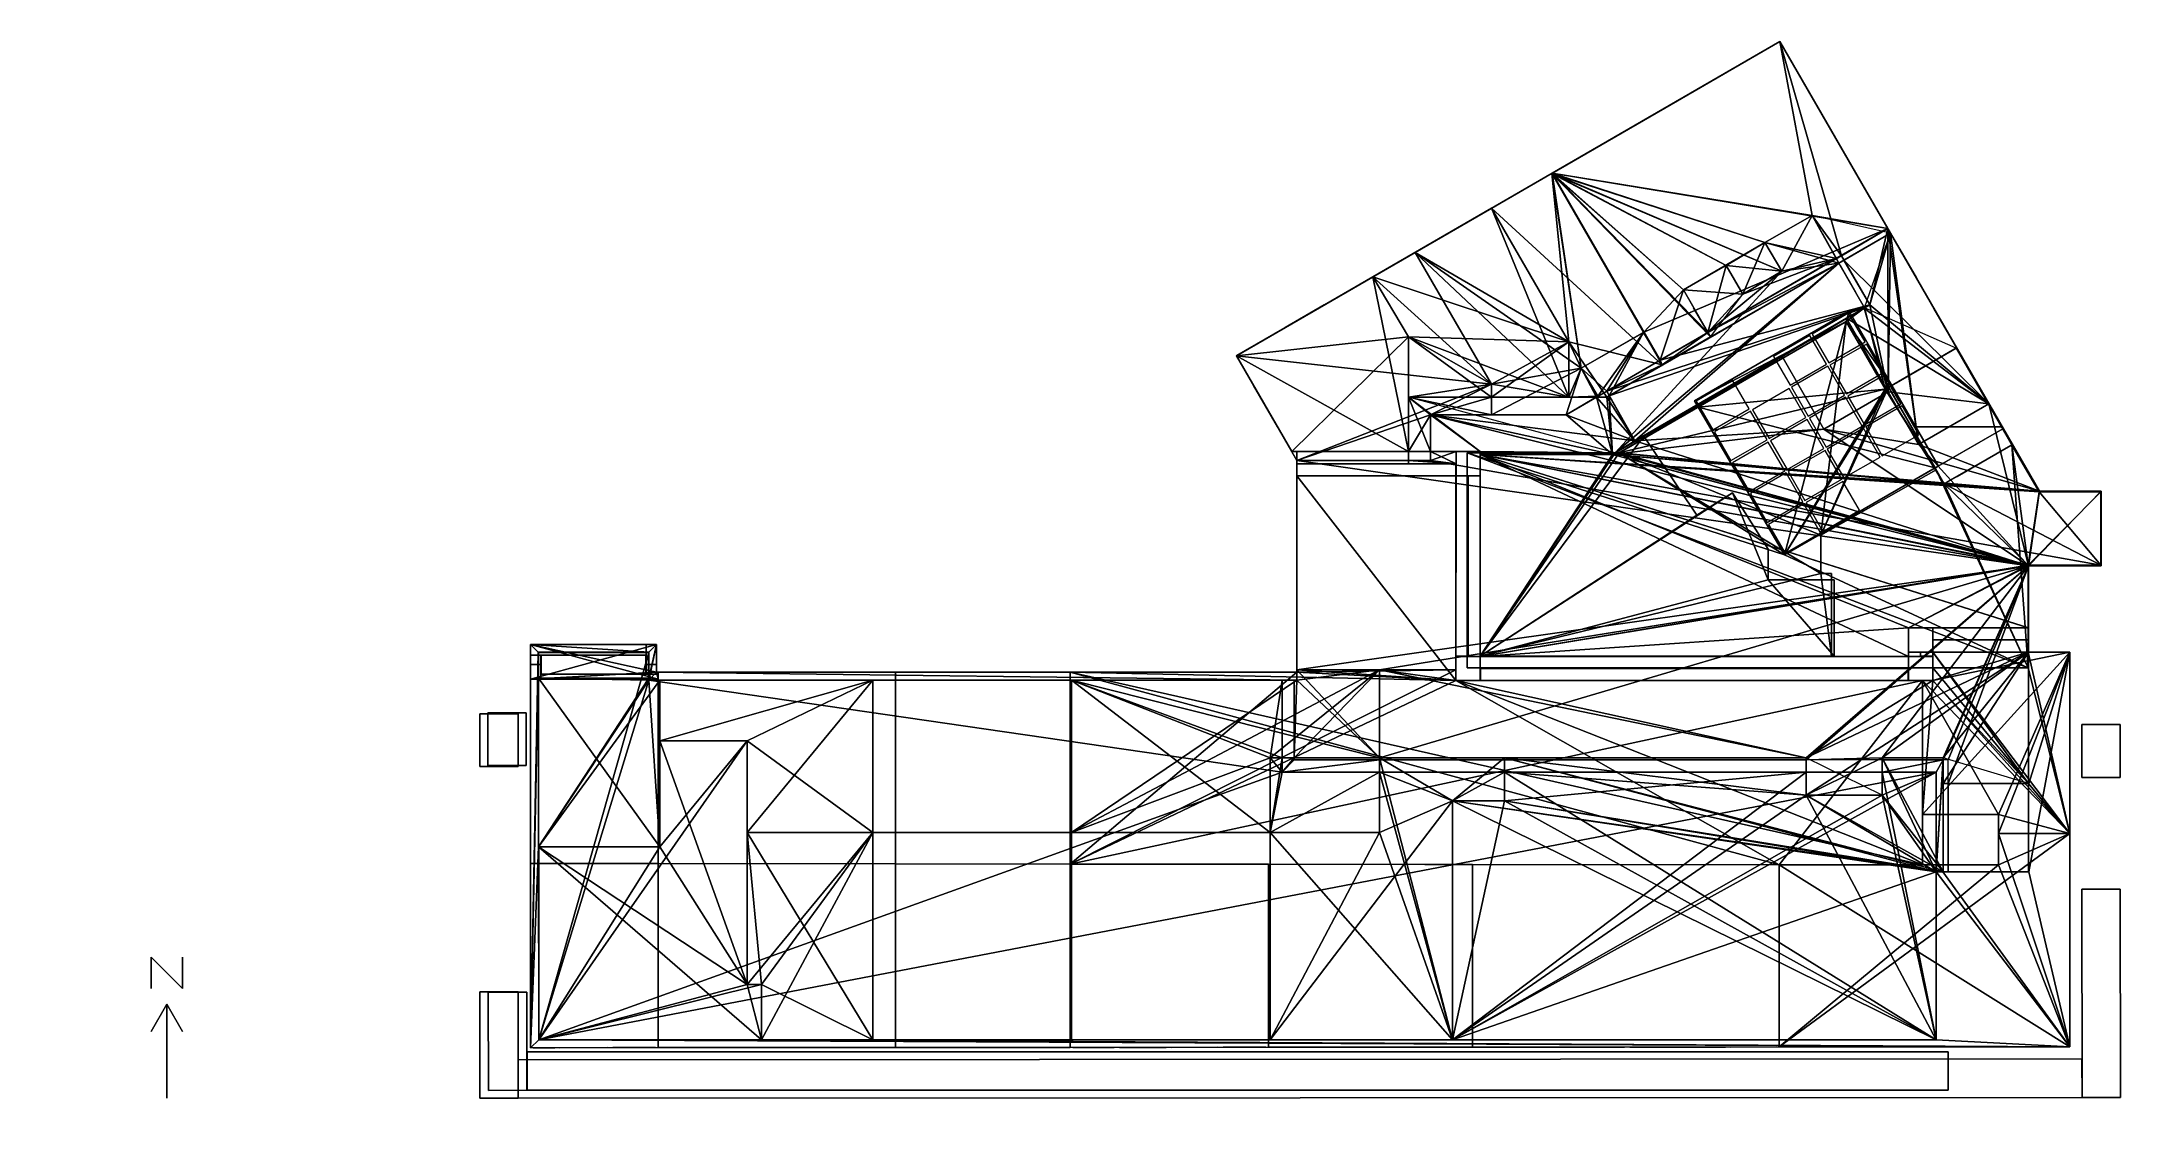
# Model space of a CAD drawing. Header units: metres. Extents: x -36.1 to 30.3, y -15.2 to 19.6.
import ezdxf

# ---------------------------------------------------------------- set-up
doc = ezdxf.new("R2010")
doc.units = ezdxf.units.M

msp = doc.modelspace()

# ---------------------------------------------------------------- linework, layer by layer
at = {"layer": '1', "color": 3}
for points in [[(-32.60617, -9.62722, 0.1), (-32.60617, -9.62722), (-32.60617, -10.62722), (-32.60617, -10.62722, 0.1)], [(-32.60617, -9.62722, 0.1), (-32.60617, -9.62722), (-31.60617, -10.62722), (-31.60617, -10.62722, 0.1)], [(-31.60617, -9.62722, 0.1), (-31.60617, -9.62722), (-31.60617, -10.62722), (-31.60617, -10.62722, 0.1)], [(-32.10617, -11.12722, 0.1), (-32.10617, -11.12722), (-32.60617, -11.99325), (-32.60617, -11.99325, 0.1)], [(-32.10617, -11.12722, 0.1), (-32.10617, -11.12722), (-32.10617, -14.12722), (-32.10617, -14.12722, 0.1)], [(-32.10617, -11.12722, 0.1), (-32.10617, -11.12722), (-31.60617, -11.99325), (-31.60617, -11.99325, 0.1)]]:
    msp.add_3dface(points, dxfattribs=at)
at = {"layer": '1ST%FLOOR_1ST%BREAK%ROOM', "color": 8}
for points in [[(-20.21845, -12.25856, 0.5112), (-16.35991, -6.10189, 0.5112), (-13.56546, -2.72073, 0.5112)], [(-20.21845, -12.25856, 0.5112), (-13.56546, -2.72073, 0.5112), (-13.56546, -10.49749, 0.5112)], [(-16.35991, -6.10189, 0.5112), (-16.35991, -2.72073, 0.5112), (-13.56546, -2.72073, 0.5112)], [(-20.21845, -12.25856, 0.5112), (-20.22737, -6.10189, 0.5112), (-16.35991, -6.10189, 0.5112)], [(-13.11132, -10.49749, 0.5112), (-13.11132, -12.25856, 0.5112), (-20.21845, -12.25856, 0.5112)], [(-13.56546, -10.49749, 0.5112), (-13.11132, -10.49749, 0.5112), (-20.21845, -12.25856, 0.5112)]]:
    msp.add_3dface(points, dxfattribs=at)
at = {"layer": '1ST%FLOOR_1ST%BREAK%ROOM', "color": 43}
for points in [[(-16.35991, -2.72073, 4.4222), (-16.35991, -2.72073, 0.5112), (-16.35991, -6.10189, 0.5112), (-16.35991, -6.10189, 4.4222)], [(-13.56546, -2.72073, 4.4222), (-13.56546, -2.72073, 0.5112), (-16.35991, -2.72073, 0.5112), (-16.35991, -2.72073, 4.4222)], [(-13.56546, -5.64601, 4.4222), (-13.56546, -5.64601, 0.5112), (-13.56546, -2.72073, 0.5112), (-13.56546, -2.72073, 4.4222)], [(-13.56546, -10.49749, 4.4222), (-13.56546, -10.49749, 0.5112), (-13.56546, -5.64601, 0.5112), (-13.56546, -5.64601, 4.4222)], [(-16.35991, -6.10189, 4.4222), (-16.35991, -6.10189, 0.5112), (-20.22737, -6.10189, 0.5112), (-20.22737, -6.10189, 4.4222)], [(-20.22737, -6.10189, 4.4222), (-20.22737, -6.10189, 0.5112), (-20.21845, -12.25856, 0.5112), (-20.21845, -12.25856, 4.4222)], [(-13.11132, -10.49749, 4.4222), (-13.11132, -10.49749, 0.5112), (-13.56546, -10.49749, 0.5112), (-13.56546, -10.49749, 4.4222)], [(-13.11132, -12.25856, 4.4222), (-13.11132, -12.25856, 0.5112), (-13.11132, -10.49749, 0.5112), (-13.11132, -10.49749, 4.4222)], [(-20.21845, -12.25856, 4.4222), (-20.21845, -12.25856, 0.5112), (-13.11132, -12.25856, 0.5112), (-13.11132, -12.25856, 4.4222)]]:
    msp.add_3dface(points, dxfattribs=at)
at = {"layer": '1ST%FLOOR_1ST%BREAK%ROOM', "color": 15}
for points in [[(-13.56546, -10.49749, 4.4222), (-13.56546, -2.72073, 4.4222), (-16.35991, -2.72073, 4.4222)], [(-13.56546, -10.49749, 4.4222), (-16.35991, -2.72073, 4.4222), (-16.35991, -6.10189, 4.4222)], [(-20.22737, -6.10189, 4.4222), (-20.21845, -12.25856, 4.4222), (-13.11132, -12.25856, 4.4222)], [(-20.22737, -6.10189, 4.4222), (-13.11132, -12.25856, 4.4222), (-13.56546, -10.49749, 4.4222)], [(-20.22737, -6.10189, 4.4222), (-13.56546, -10.49749, 4.4222), (-16.35991, -6.10189, 4.4222)], [(-13.11132, -12.25856, 4.4222), (-13.11132, -10.49749, 4.4222), (-13.56546, -10.49749, 4.4222)]]:
    msp.add_3dface(points, dxfattribs=at)
at = {"layer": '1ST%FLOOR_1ST%BREAK%ROOM', "color": 45}
for points in [[(-15.02196, -2.72073, 3.2512), (-15.02196, -2.72073, 0.8112), (-16.29641, -2.72073, 0.8112), (-16.29641, -2.72073, 3.2512)], [(-20.22737, -6.10389, 4.4202), (-20.22737, -6.10389, 3.7832), (-20.21845, -12.25656, 3.7832), (-20.21845, -12.25656, 4.4202)], [(-20.21645, -12.25856, 4.4202), (-20.21645, -12.25856, 3.7832), (-13.11332, -12.25856, 3.7832), (-13.11332, -12.25856, 4.4202)]]:
    msp.add_3dface(points, dxfattribs=at)
at = {"layer": '1ST%FLOOR_1ST%BREAK%ROOM', "color": 143}
for points in [[(-20.22053, -10.82307, 3.6967), (-20.22053, -10.82307, 1.4457), (-20.21857, -12.17406, 1.4457), (-20.21857, -12.17406, 3.6967)], [(-20.12445, -12.25856, 2.9762), (-20.12445, -12.25856, 1.4552), (-19.72495, -12.25856, 1.4552), (-19.72495, -12.25856, 2.9762)], [(-20.12445, -12.25856, 3.6872), (-20.12445, -12.25856, 3.1642), (-19.72495, -12.25856, 3.1642), (-19.72495, -12.25856, 3.6872)], [(-19.53895, -12.25856, 1.9802), (-19.53895, -12.25856, 1.4532), (-18.03295, -12.25856, 1.4532), (-18.03295, -12.25856, 1.9802)], [(-19.53895, -12.25856, 2.9782), (-19.53895, -12.25856, 2.1642), (-18.03295, -12.25856, 2.1642), (-18.03295, -12.25856, 2.9782)], [(-19.53895, -12.25856, 3.6892), (-19.53895, -12.25856, 3.1622), (-18.03295, -12.25856, 3.1622), (-18.03295, -12.25856, 3.6892)], [(-17.84895, -12.25856, 2.9782), (-17.84895, -12.25856, 1.4532), (-15.88595, -12.25856, 1.4532), (-15.88595, -12.25856, 2.9782)], [(-17.84895, -12.25856, 3.6892), (-17.84895, -12.25856, 3.1622), (-14.84595, -12.25856, 3.1622), (-14.84595, -12.25856, 3.6892)], [(-15.70195, -12.25856, 2.9782), (-15.70195, -12.25856, 2.7392), (-14.84595, -12.25856, 2.7392), (-14.84595, -12.25856, 2.9782)], [(-15.69995, -12.25856, 2.5532), (-15.69995, -12.25856, 0.6052), (-14.84795, -12.25856, 0.6052), (-14.84795, -12.25856, 2.5532)], [(-14.65995, -12.25856, 3.6872), (-14.65995, -12.25856, 3.1642), (-13.20532, -12.25856, 3.1642), (-13.20532, -12.25856, 3.6872)], [(-14.65995, -12.25856, 2.9762), (-14.65995, -12.25856, 2.1662), (-13.20532, -12.25856, 2.1662), (-13.20532, -12.25856, 2.9762)], [(-14.65995, -12.25856, 1.9782), (-14.65995, -12.25856, 1.4552), (-13.20532, -12.25856, 1.4552), (-13.20532, -12.25856, 1.9782)]]:
    msp.add_3dface(points, dxfattribs=at)
at = {"layer": '1ST%FLOOR_1ST%CLASSROOM', "color": 43}
for points in [[(20.26773, -3.26175, 4.4222), (20.26773, -3.26175, 0.5112), (10.62742, -3.26175, 0.5112), (10.62742, -3.26175, 4.4222)], [(10.62742, -3.26175, 4.4222), (10.62742, -3.26175, 0.5112), (10.62742, -4.63281, 0.5112), (10.62742, -4.63281, 4.4222)], [(20.26773, -4.45388, 4.4222), (20.26773, -4.45388, 0.5112), (20.26773, -3.26175, 0.5112), (20.26773, -3.26175, 4.4222)], [(22.69255, -3.26175, 4.4222), (22.69255, -3.26175, 0.5112), (22.69255, -4.45388, 0.5112), (22.69255, -4.45388, 4.4222)], [(24.639, -3.26175, 4.4222), (24.639, -3.26175, 0.5112), (22.69255, -3.26175, 0.5112), (22.69255, -3.26175, 4.4222)], [(24.639, -4.0781, 4.4222), (24.639, -4.0781, 0.5112), (24.639, -3.26175, 0.5112), (24.639, -3.26175, 4.4222)], [(10.62742, -4.63281, 4.4222), (10.62742, -4.63281, 0.5112), (8.96943, -4.63281, 0.5112), (8.96943, -4.63281, 4.4222)], [(8.96943, -4.63281, 4.4222), (8.96943, -4.63281, 0.5112), (8.96943, -12.25856, 0.5112), (8.96943, -12.25856, 4.4222)], [(22.69255, -4.45388, 4.4222), (22.69255, -4.45388, 0.5112), (20.26773, -4.45388, 0.5112), (20.26773, -4.45388, 4.4222)], [(24.639, -6.89311, 4.4222), (24.639, -6.89311, 0.5112), (24.639, -4.0781, 0.5112), (24.639, -4.0781, 4.4222)], [(24.41697, -12.25856, 4.4222), (24.41697, -12.25856, 0.5112), (24.41697, -6.8931, 0.5112), (24.41697, -6.8931, 4.4222)], [(24.41697, -6.8931, 4.4222), (24.41697, -6.8931, 0.5112), (24.639, -6.89311, 0.5112), (24.639, -6.89311, 4.4222)], [(8.96943, -12.25856, 4.4222), (8.96943, -12.25856, 0.5112), (24.41697, -12.25856, 0.5112), (24.41697, -12.25856, 4.4222)]]:
    msp.add_3dface(points, dxfattribs=at)
at = {"layer": '1ST%FLOOR_1ST%CLASSROOM', "color": 8}
for points in [[(20.26773, -3.26175, 0.5112), (20.26773, -3.32535, 0.5112), (10.62742, -3.32535, 0.5112), (10.62742, -3.26175, 0.5112)], [(24.639, -3.26175, 0.5112), (24.639, -3.32535, 0.5112), (22.69255, -3.32535, 0.5112), (22.69255, -3.26175, 0.5112)], [(24.41697, -3.71235, 0.5112), (24.41697, -12.25856, 0.5112), (8.96943, -12.25856, 0.5112)], [(8.96943, -12.25856, 0.5112), (10.62742, -4.63281, 0.5112), (20.26773, -3.71235, 0.5112)], [(8.96943, -12.25856, 0.5112), (20.26773, -3.71235, 0.5112), (20.26773, -4.45388, 0.5112)], [(24.41697, -3.71235, 0.5112), (8.96943, -12.25856, 0.5112), (22.69255, -4.45388, 0.5112)], [(20.26773, -3.32535, 0.5112), (20.26773, -3.71235, 0.5112), (10.62742, -3.71235, 0.5112), (10.62742, -3.32535, 0.5112)], [(10.62742, -4.63281, 0.5112), (10.62742, -3.71235, 0.5112), (20.26773, -3.71235, 0.5112)], [(24.639, -3.32535, 0.5112), (24.41697, -3.71235, 0.5112), (22.69255, -3.71235, 0.5112)], [(24.639, -3.32535, 0.5112), (22.69255, -3.71235, 0.5112), (22.69255, -3.32535, 0.5112)], [(24.41697, -3.71235, 0.5112), (22.69255, -4.45388, 0.5112), (22.69255, -3.71235, 0.5112)], [(24.639, -3.32535, 0.5112), (24.639, -6.89311, 0.5112), (24.41697, -6.8931, 0.5112)], [(24.639, -3.32535, 0.5112), (24.41697, -6.8931, 0.5112), (24.41697, -3.71235, 0.5112)], [(8.96943, -12.25856, 0.5112), (20.26773, -4.45388, 0.5112), (22.69255, -4.45388, 0.5112)], [(8.96943, -12.25856, 0.5112), (8.96943, -4.63281, 0.5112), (10.62742, -4.63281, 0.5112)]]:
    msp.add_3dface(points, dxfattribs=at)
at = {"layer": '1ST%FLOOR_1ST%CLASSROOM', "color": 15}
for points in [[(20.26773, -4.45388, 4.4222), (20.26773, -3.26175, 4.4222), (10.62742, -3.26175, 4.4222)], [(24.639, -6.89311, 4.4222), (20.26773, -4.45388, 4.4222), (10.62742, -3.26175, 4.4222)], [(24.639, -6.89311, 4.4222), (10.62742, -3.26175, 4.4222), (10.62742, -4.63281, 4.4222)], [(24.639, -6.89311, 4.4222), (24.639, -3.26175, 4.4222), (22.69255, -3.26175, 4.4222)], [(24.639, -6.89311, 4.4222), (22.69255, -3.26175, 4.4222), (22.69255, -4.45388, 4.4222)], [(8.96943, -4.63281, 4.4222), (8.96943, -12.25856, 4.4222), (24.41697, -12.25856, 4.4222)], [(8.96943, -4.63281, 4.4222), (24.41697, -12.25856, 4.4222), (24.41697, -6.8931, 4.4222)], [(8.96943, -4.63281, 4.4222), (24.41697, -6.8931, 4.4222), (24.639, -6.89311, 4.4222)], [(8.96943, -4.63281, 4.4222), (24.639, -6.89311, 4.4222), (10.62742, -4.63281, 4.4222)], [(24.639, -6.89311, 4.4222), (22.69255, -4.45388, 4.4222), (20.26773, -4.45388, 4.4222)]]:
    msp.add_3dface(points, dxfattribs=at)
at = {"layer": '1ST%FLOOR_1ST%CLASSROOM', "color": 143}
for points in [[(19.89182, -3.26175, 3.5377), (19.89182, -3.26175, 2.9547), (10.75442, -3.26175, 2.9547), (10.75442, -3.26175, 3.5377)], [(24.41697, -12.17406, 3.6967), (24.41697, -12.17406, 1.4457), (24.41697, -11.20306, 1.4457), (24.41697, -11.20306, 3.6967)], [(9.05393, -12.25856, 3.6967), (9.05393, -12.25856, 3.0057), (11.14447, -12.25856, 3.0057), (11.14447, -12.25856, 3.6967)], [(11.31147, -12.25856, 3.6987), (11.31147, -12.25856, 3.1527), (12.79147, -12.25856, 3.1527), (12.79147, -12.25856, 3.6987)], [(14.45647, -12.25856, 2.9877), (11.31147, -12.25856, 2.9877), (12.32147, -12.25856, 2.7237)], [(11.31147, -12.25856, 2.9877), (11.31147, -12.25856, 2.7237), (12.32147, -12.25856, 2.7237)], [(11.31347, -12.25856, 2.5567), (11.31347, -12.25856, 0.5957), (12.15447, -12.25856, 0.5957), (12.15447, -12.25856, 2.5567)], [(14.45647, -12.25856, 2.9877), (12.32147, -12.25856, 2.7237), (14.45647, -12.25856, 2.1547)], [(12.32147, -12.25856, 2.7237), (12.80147, -12.25856, 2.1547), (14.45647, -12.25856, 2.1547)], [(12.32147, -12.25856, 2.7237), (12.80147, -12.25856, 1.4437), (12.80147, -12.25856, 2.1547)], [(12.32147, -12.25856, 2.7237), (12.32147, -12.25856, 1.4437), (12.80147, -12.25856, 1.4437)], [(12.96647, -12.25856, 3.6987), (12.96647, -12.25856, 3.1527), (14.45647, -12.25856, 3.1527), (14.45647, -12.25856, 3.6987)], [(12.96647, -12.25856, 1.9897), (12.96647, -12.25856, 1.4437), (14.45647, -12.25856, 1.4437), (14.45647, -12.25856, 1.9897)], [(14.62147, -12.25856, 3.6987), (14.62147, -12.25856, 3.0037), (17.64347, -12.25856, 3.0037), (17.64347, -12.25856, 3.6987)], [(17.80847, -12.25856, 3.6987), (17.80847, -12.25856, 3.1527), (19.30847, -12.25856, 3.1527), (19.30847, -12.25856, 3.6987)], [(17.80847, -12.25856, 2.9877), (17.80847, -12.25856, 2.1547), (20.95347, -12.25856, 2.1547), (20.95347, -12.25856, 2.9877)], [(17.80847, -12.25856, 1.9897), (17.80847, -12.25856, 1.4437), (19.30847, -12.25856, 1.4437), (19.30847, -12.25856, 1.9897)], [(19.47347, -12.25856, 3.6987), (19.47347, -12.25856, 3.1527), (20.95347, -12.25856, 3.1527), (20.95347, -12.25856, 3.6987)], [(19.47347, -12.25856, 1.9897), (19.47347, -12.25856, 1.4437), (20.95347, -12.25856, 1.4437), (20.95347, -12.25856, 1.9897)], [(21.12047, -12.25856, 3.6967), (21.12047, -12.25856, 3.0057), (24.33247, -12.25856, 3.0057), (24.33247, -12.25856, 3.6967)]]:
    msp.add_3dface(points, dxfattribs=at)
at = {"layer": '1ST%FLOOR_1ST%CLASSROOM', "color": 45}
for points in [[(22.40105, -4.45388, 2.9412), (22.40105, -4.45388, 0.8112), (20.42105, -4.45388, 0.8112), (20.42105, -4.45388, 2.9412)], [(24.41697, -12.25656, 4.4202), (24.41697, -12.25656, 3.7832), (24.41697, -7.28211, 3.7832), (24.41697, -7.28211, 4.4202)], [(8.97143, -12.25856, 4.4202), (8.97143, -12.25856, 3.7832), (24.41497, -12.25856, 3.7832), (24.41497, -12.25856, 4.4202)]]:
    msp.add_3dface(points, dxfattribs=at)
at = {"layer": '1ST%FLOOR_1ST%CONFERENCE', "color": 43}
for points in [[(-16.7104, -0.71208, 4.4222), (-16.7104, -0.71208, 0.5112), (-20.23519, -0.71208, 0.5112), (-20.23519, -0.71208, 4.4222)], [(-20.23519, -0.71208, 4.4222), (-20.23519, -0.71208, 0.5112), (-20.22737, -6.10189, 0.5112), (-20.22737, -6.10189, 4.4222)], [(-16.7104, -0.77706, 4.4222), (-16.7104, -0.77706, 0.5112), (-16.7104, -0.71208, 0.5112), (-16.7104, -0.71208, 4.4222)], [(-16.35991, -0.77706, 4.4222), (-16.35991, -0.77706, 0.5112), (-16.7104, -0.77706, 0.5112), (-16.7104, -0.77706, 4.4222)], [(-16.35991, -2.72073, 4.4222), (-16.35991, -2.72073, 0.5112), (-16.35991, -0.77706, 0.5112), (-16.35991, -0.77706, 4.4222)], [(-16.35991, -6.10189, 4.4222), (-16.35991, -6.10189, 0.5112), (-16.35991, -2.72073, 0.5112), (-16.35991, -2.72073, 4.4222)], [(-20.22737, -6.10189, 4.4222), (-20.22737, -6.10189, 0.5112), (-16.35991, -6.10189, 0.5112), (-16.35991, -6.10189, 4.4222)]]:
    msp.add_3dface(points, dxfattribs=at)
at = {"layer": '1ST%FLOOR_1ST%CONFERENCE', "color": 8}
for points in [[(-20.22737, -6.10189, 0.5112), (-20.23519, -0.71208, 0.5112), (-16.7104, -0.71208, 0.5112)], [(-20.22737, -6.10189, 0.5112), (-16.7104, -0.71208, 0.5112), (-16.7104, -0.77706, 0.5112)], [(-16.35991, -0.77706, 0.5112), (-16.35991, -6.10189, 0.5112), (-20.22737, -6.10189, 0.5112)], [(-16.7104, -0.77706, 0.5112), (-16.35991, -0.77706, 0.5112), (-20.22737, -6.10189, 0.5112)]]:
    msp.add_3dface(points, dxfattribs=at)
at = {"layer": '1ST%FLOOR_1ST%CONFERENCE', "color": 15}
for points in [[(-20.23519, -0.71208, 4.4222), (-20.22737, -6.10189, 4.4222), (-16.35991, -6.10189, 4.4222)], [(-20.23519, -0.71208, 4.4222), (-16.35991, -6.10189, 4.4222), (-16.7104, -0.77706, 4.4222)], [(-20.23519, -0.71208, 4.4222), (-16.7104, -0.77706, 4.4222), (-16.7104, -0.71208, 4.4222)], [(-16.35991, -6.10189, 4.4222), (-16.35991, -0.77706, 4.4222), (-16.7104, -0.77706, 4.4222)]]:
    msp.add_3dface(points, dxfattribs=at)
at = {"layer": '1ST%FLOOR_1ST%CONFERENCE', "color": 45}
for points in [[(-20.23518, -0.71408, 4.4202), (-20.23518, -0.71408, 3.7732), (-20.22737, -6.09989, 3.7732), (-20.22737, -6.09989, 4.4202)], [(-16.35991, -2.33006, 3.2412), (-16.35991, -2.33006, 0.8112), (-16.35991, -1.31006, 0.8112), (-16.35991, -1.31006, 3.2412)]]:
    msp.add_3dface(points, dxfattribs=at)
at = {"layer": '1ST%FLOOR_1ST%CONFERENCE', "color": 143}
for points in [[(-20.23347, -1.89439, 3.6887), (-20.23347, -1.89439, 3.1427), (-20.23126, -3.41939, 3.1427), (-20.23126, -3.41939, 3.6887)], [(-20.23347, -1.89439, 1.9897), (-20.23347, -1.89439, 1.4437), (-20.23126, -3.41939, 1.4437), (-20.23126, -3.41939, 1.9897)], [(-20.23347, -1.89439, 2.9777), (-20.23347, -1.89439, 2.1547), (-20.23126, -3.41939, 2.1547), (-20.23126, -3.41939, 2.9777)]]:
    msp.add_3dface(points, dxfattribs=at)
at = {"layer": '1ST%FLOOR_1ST%CORRIDOR', "color": 43}
for points in [[(21.39165, 12.76959, 4.4222), (21.39165, 12.76959, 0.5112), (15.60099, 9.43647, 0.5112), (15.60099, 9.43647, 4.4222)], [(22.29652, 11.20299, 4.4222), (22.29652, 11.20299, 0.5112), (21.39165, 12.76959, 0.5112), (21.39165, 12.76959, 4.4222)], [(19.49051, 9.57945, 4.4222), (19.49051, 9.57945, 0.5112), (21.55388, 10.77331, 0.5112), (21.55388, 10.77331, 4.4222)], [(21.55388, 10.77331, 4.4222), (21.55388, 10.77331, 0.5112), (22.29652, 11.20299, 0.5112), (22.29652, 11.20299, 4.4222)], [(15.0748, 10.33024, 4.4222), (15.0748, 10.33024, 0.5112), (13.08087, 9.17762, 0.5112), (13.08087, 9.17762, 4.4222)], [(15.60099, 9.43647, 4.4222), (15.60099, 9.43647, 0.5112), (15.0748, 10.33024, 0.5112), (15.0748, 10.33024, 4.4222)], [(14.79667, 6.86608, 4.4222), (14.79667, 6.86608, 0.5112), (19.49051, 9.57945, 0.5112), (19.49051, 9.57945, 4.4222)], [(13.08087, 9.17762, 4.4222), (13.08087, 9.17762, 0.5112), (13.6109, 8.2821, 0.5112), (13.6109, 8.2821, 4.4222)], [(13.6109, 8.2821, 4.4222), (13.6109, 8.2821, 0.5112), (13.89319, 8.44849, 0.5112), (13.89319, 8.44849, 4.4222)], [(13.89319, 8.44849, 4.4222), (13.89319, 8.44849, 0.5112), (14.79667, 6.86608, 0.5112), (14.79667, 6.86608, 4.4222)]]:
    msp.add_3dface(points, dxfattribs=at)
at = {"layer": '1ST%FLOOR_1ST%CORRIDOR', "color": 8}
for points in [[(22.29652, 11.20299, 0.5112), (15.60099, 9.43647, 0.5112), (21.39165, 12.76959, 0.5112)], [(22.29652, 11.20299, 0.5112), (14.79667, 6.86608, 0.5112), (13.89319, 8.44849, 0.5112)], [(22.29652, 11.20299, 0.5112), (13.89319, 8.44849, 0.5112), (15.60099, 9.43647, 0.5112)], [(22.29652, 11.20299, 0.5112), (19.49051, 9.57945, 0.5112), (14.79667, 6.86608, 0.5112)], [(13.89319, 8.44849, 0.5112), (13.08087, 9.17762, 0.5112), (15.0748, 10.33024, 0.5112)], [(13.89319, 8.44849, 0.5112), (15.0748, 10.33024, 0.5112), (15.60099, 9.43647, 0.5112)], [(13.89319, 8.44849, 0.5112), (13.6109, 8.2821, 0.5112), (13.08087, 9.17762, 0.5112)]]:
    msp.add_3dface(points, dxfattribs=at)
at = {"layer": '1ST%FLOOR_1ST%CORRIDOR', "color": 15}
for points in [[(21.3144, 12.53478, 4.4222), (21.23334, 12.67846, 4.4222), (17.12798, 10.31541, 4.4222)], [(21.3144, 12.53478, 4.4222), (22.13381, 11.10891, 4.4222), (22.29652, 11.20299, 4.4222), (21.47385, 12.62727, 4.4222)], [(13.9763, 8.30292, 4.4222), (22.13381, 11.10891, 4.4222), (21.3144, 12.53478, 4.4222)], [(13.9763, 8.30292, 4.4222), (21.3144, 12.53478, 4.4222), (17.20799, 10.17682, 4.4222)], [(21.3144, 12.53478, 4.4222), (17.12798, 10.31541, 4.4222), (17.20799, 10.17682, 4.4222)], [(13.9763, 8.30292, 4.4222), (14.79667, 6.86608, 4.4222), (22.13381, 11.10891, 4.4222)], [(13.08087, 9.17762, 4.4222), (13.89319, 8.44849, 4.4222), (15.06519, 10.32468, 4.4222)], [(13.89319, 8.44849, 4.4222), (15.66638, 9.28292, 4.4222), (15.06519, 10.32468, 4.4222)], [(15.60099, 9.43647, 4.4222), (15.0748, 10.33024, 4.4222), (15.06519, 10.32468, 4.4222)], [(15.60099, 9.43647, 4.4222), (15.06519, 10.32468, 4.4222), (15.66638, 9.28292, 4.4222)], [(17.12798, 10.31541, 4.4222), (15.60099, 9.43647, 4.4222), (15.66638, 9.28292, 4.4222)], [(15.66638, 9.28292, 4.4222), (17.20799, 10.17682, 4.4222), (17.12798, 10.31541, 4.4222)], [(13.08087, 9.17762, 4.4222), (13.6109, 8.2821, 4.4222), (13.89319, 8.44849, 4.4222)], [(13.89319, 8.44849, 4.4222), (13.9763, 8.30292, 4.4222), (15.66638, 9.28292, 4.4222)]]:
    msp.add_3dface(points, dxfattribs=at)
at = {"layer": '1ST%FLOOR_1ST%CORRIDOR', "color": 45}
for points in [[(21.3367, 12.73796, 3.2412), (21.3367, 12.73796, 0.8112), (20.54455, 12.282, 0.8112), (20.54455, 12.282, 3.2412)], [(22.09665, 11.54901, 3.2412), (22.09665, 11.54901, 0.8112), (21.59149, 12.42361, 0.8112), (21.59149, 12.42361, 3.2412)], [(20.62436, 10.23549, 3.2412), (20.62436, 10.23549, 0.8112), (21.49857, 10.74131, 0.8112), (21.49857, 10.74131, 3.2412)], [(16.44763, 9.9238, 3.2412), (16.44763, 9.9238, 0.8112), (15.65548, 9.46784, 0.8112), (15.65548, 9.46784, 3.2412)], [(18.56079, 9.04201, 3.2412), (18.56079, 9.04201, 0.8112), (19.43521, 9.54748, 0.8112), (19.43521, 9.54748, 3.2412)], [(14.26423, 7.79863, 3.2412), (14.26423, 7.79863, 0.8112), (14.76502, 6.92152, 0.8112), (14.76502, 6.92152, 3.2412)]]:
    msp.add_3dface(points, dxfattribs=at)
at = {"layer": '1ST%FLOOR_1ST%EDCTN%STRG', "color": 43}
for points in [[(12.14699, 15.40162, 4.4222), (12.14699, 15.40162, 0.5112), (7.77561, 12.87781, 0.5112)], [(12.14699, 15.40162, 4.4222), (7.77561, 12.87781, 0.5112), (10.14689, 14.24686, 2.96599)], [(12.14699, 15.40162, 4.4222), (10.14689, 14.24686, 2.96599), (10.14689, 14.24686, 4.4222)], [(15.0748, 10.33024, 4.4222), (15.0748, 10.33024, 0.5112), (12.14699, 15.40162, 0.5112), (12.14699, 15.40162, 4.4222)], [(7.77561, 12.87781, 0.5112), (7.77561, 12.87781, 2.96599), (10.14689, 14.24686, 2.96599)], [(10.14689, 14.24686, 4.4222), (10.14689, 14.24686, 2.96599), (7.77561, 12.87781, 2.96599), (7.77561, 12.87781, 4.4222)], [(7.77561, 12.87781, 4.4222), (7.77561, 12.87781, 0.5112), (10.20848, 8.66881, 0.5112), (10.20848, 8.66881, 4.4222)], [(13.08087, 9.17762, 4.4222), (13.08087, 9.17762, 0.5112), (15.0748, 10.33024, 0.5112), (15.0748, 10.33024, 4.4222)], [(10.20848, 8.66881, 4.4222), (10.20848, 8.66881, 0.5112), (10.20848, 7.68722, 0.5112), (10.20848, 7.68722, 4.4222)], [(13.6109, 8.2821, 4.4222), (13.6109, 8.2821, 0.5112), (13.08087, 9.17762, 0.5112), (13.08087, 9.17762, 4.4222)], [(12.60164, 7.68722, 4.4222), (12.60164, 7.68722, 0.5112), (13.6109, 8.2821, 0.5112), (13.6109, 8.2821, 4.4222)], [(10.20848, 7.68722, 4.4222), (10.20848, 7.68722, 0.5112), (12.60164, 7.68722, 0.5112), (12.60164, 7.68722, 4.4222)]]:
    msp.add_3dface(points, dxfattribs=at)
at = {"layer": '1ST%FLOOR_1ST%EDCTN%STRG', "color": 8}
for points in [[(13.08087, 9.17762, 0.5112), (7.77561, 12.87781, 0.5112), (12.14699, 15.40162, 0.5112)], [(13.08087, 9.17762, 0.5112), (12.14699, 15.40162, 0.5112), (15.0748, 10.33024, 0.5112)], [(13.08087, 9.17762, 0.5112), (10.20848, 8.66881, 0.5112), (7.77561, 12.87781, 0.5112)], [(13.08087, 9.17762, 0.5112), (12.60164, 7.68722, 0.5112), (10.20848, 7.68722, 0.5112)], [(13.08087, 9.17762, 0.5112), (10.20848, 7.68722, 0.5112), (10.20848, 8.66881, 0.5112)], [(13.08087, 9.17762, 0.5112), (13.6109, 8.2821, 0.5112), (12.60164, 7.68722, 0.5112)]]:
    msp.add_3dface(points, dxfattribs=at)
at = {"layer": '1ST%FLOOR_1ST%EDCTN%STRG', "color": 15}
for points in [[(12.13823, 15.39657, 4.4222), (10.2148, 14.28607, 4.4222), (12.68128, 10.01851, 4.4222)], [(13.08087, 9.17762, 4.4222), (15.06519, 10.32468, 4.4222), (12.13823, 15.39657, 4.4222)], [(13.08087, 9.17762, 4.4222), (12.13823, 15.39657, 4.4222), (12.68128, 10.01851, 4.4222)], [(12.68128, 8.25473, 4.4222), (10.2148, 14.28607, 4.4222), (7.77561, 12.87781, 4.4222)], [(12.68128, 8.25473, 4.4222), (12.68128, 10.01851, 4.4222), (10.2148, 14.28607, 4.4222)], [(10.20848, 8.66881, 4.4222), (12.68128, 8.25473, 4.4222), (7.77561, 12.87781, 4.4222)], [(12.68128, 10.01851, 4.4222), (12.68128, 8.25473, 4.4222), (13.08087, 9.17762, 4.4222)], [(10.20848, 8.66881, 4.4222), (10.20848, 8.25473, 4.4222), (12.68128, 8.25473, 4.4222)], [(12.68128, 8.25473, 4.4222), (13.6109, 8.2821, 4.4222), (13.08087, 9.17762, 4.4222)], [(10.20848, 8.25473, 4.4222), (10.20848, 7.68722, 4.4222), (12.60164, 7.68722, 4.4222), (13.56446, 8.25473, 4.4222)], [(12.68128, 8.25473, 4.4222), (13.56446, 8.25473, 4.4222), (13.6109, 8.2821, 4.4222)]]:
    msp.add_3dface(points, dxfattribs=at)
at = {"layer": '1ST%FLOOR_1ST%EDCTN%STRG', "color": 45}
for points in [[(10.14516, 14.24586, 4.4202), (10.14516, 14.24586, 2.96799), (7.77734, 12.87881, 2.96799), (7.77734, 12.87881, 4.4202)], [(10.27198, 7.68722, 3.2412), (10.27198, 7.68722, 0.8112), (11.28198, 7.68722, 0.8112), (11.28198, 7.68722, 3.2412)]]:
    msp.add_3dface(points, dxfattribs=at)
at = {"layer": '1ST%FLOOR_1ST%ELECTRICAL%ROOM', "color": 43}
for points in [[(22.87598, 13.63744, 4.4222), (22.87598, 13.63744, 0.5112), (21.39165, 12.76959, 0.5112), (21.39165, 12.76959, 4.4222)], [(26.10488, 8.04481, 4.4222), (26.10488, 8.04481, 0.5112), (22.87598, 13.63744, 0.5112), (22.87598, 13.63744, 4.4222)], [(21.39165, 12.76959, 4.4222), (21.39165, 12.76959, 0.5112), (22.29652, 11.20299, 0.5112), (22.29652, 11.20299, 4.4222)], [(22.29652, 11.20299, 4.4222), (22.29652, 11.20299, 0.5112), (21.55388, 10.77331, 0.5112), (21.55388, 10.77331, 4.4222)], [(21.55388, 10.77331, 4.4222), (21.55388, 10.77331, 0.5112), (22.89059, 8.42908, 0.5112), (22.89059, 8.42908, 4.4222)], [(22.89059, 8.42908, 4.4222), (22.89059, 8.42908, 0.5112), (23.85034, 6.74268, 0.5112), (23.85034, 6.74268, 4.4222)], [(23.85034, 6.74268, 4.4222), (23.85034, 6.74268, 0.5112), (26.10488, 8.04481, 0.5112), (26.10488, 8.04481, 4.4222)]]:
    msp.add_3dface(points, dxfattribs=at)
at = {"layer": '1ST%FLOOR_1ST%ELECTRICAL%ROOM', "color": 8}
for points in [[(22.87598, 13.63744, 0.5112), (22.29652, 11.20299, 0.5112), (21.39165, 12.76959, 0.5112)], [(22.87598, 13.63744, 0.5112), (22.89059, 8.42908, 0.5112), (22.29652, 11.20299, 0.5112)], [(22.87598, 13.63744, 0.5112), (26.10488, 8.04481, 0.5112), (23.85034, 6.74268, 0.5112)], [(22.87598, 13.63744, 0.5112), (23.85034, 6.74268, 0.5112), (22.89059, 8.42908, 0.5112)], [(22.89059, 8.42908, 0.5112), (21.55388, 10.77331, 0.5112), (22.29652, 11.20299, 0.5112)]]:
    msp.add_3dface(points, dxfattribs=at)
at = {"layer": '1ST%FLOOR_1ST%ELECTRICAL%ROOM', "color": 15}
for points in [[(21.39165, 12.76959, 4.4222), (21.47385, 12.62727, 4.4222), (22.96112, 13.48997, 4.4222), (22.87598, 13.63744, 4.4222)], [(26.10488, 8.04481, 4.4222), (22.96112, 13.48997, 4.4222), (21.47385, 12.62727, 4.4222)], [(26.10488, 8.04481, 4.4222), (21.47385, 12.62727, 4.4222), (22.29652, 11.20299, 4.4222)], [(21.55452, 10.77219, 4.4222), (26.10488, 8.04481, 4.4222), (22.11368, 11.09721, 4.4222)], [(21.55452, 10.77219, 4.4222), (22.89059, 8.42908, 4.4222), (26.10488, 8.04481, 4.4222)], [(26.10488, 8.04481, 4.4222), (22.29652, 11.20299, 4.4222), (22.11368, 11.09721, 4.4222)], [(22.89059, 8.42908, 4.4222), (23.85034, 6.74268, 4.4222), (26.10488, 8.04481, 4.4222)]]:
    msp.add_3dface(points, dxfattribs=at)
at = {"layer": '1ST%FLOOR_1ST%ELECTRICAL%ROOM', "color": 45}
msp.add_3dface([(21.59149, 12.42361, 3.2412), (21.59149, 12.42361, 0.8112), (22.09665, 11.54901, 0.8112), (22.09665, 11.54901, 3.2412)], dxfattribs=at)
at = {"layer": '1ST%FLOOR_1ST%ELEVATOR%MACHINE', "color": 43}
for points in [[(21.55388, 10.77331, 4.4222), (21.55388, 10.77331, 0.5112), (19.49051, 9.57945, 0.5112), (19.49051, 9.57945, 4.4222)], [(22.89059, 8.42908, 4.4222), (22.89059, 8.42908, 0.5112), (21.55388, 10.77331, 0.5112), (21.55388, 10.77331, 4.4222)], [(19.49051, 9.57945, 4.4222), (19.49051, 9.57945, 0.5112), (20.82536, 7.23828, 0.5112), (20.82536, 7.23828, 4.4222)], [(20.82536, 7.23828, 4.4222), (20.82536, 7.23828, 0.5112), (22.89059, 8.42908, 0.5112), (22.89059, 8.42908, 4.4222)]]:
    msp.add_3dface(points, dxfattribs=at)
at = {"layer": '1ST%FLOOR_1ST%ELEVATOR%MACHINE', "color": 8}
msp.add_3dface([(21.55388, 10.77331, 0.5112), (22.89059, 8.42908, 0.5112), (20.82536, 7.23828, 0.5112), (19.49051, 9.57945, 0.5112)], dxfattribs=at)
at = {"layer": '1ST%FLOOR_1ST%ELEVATOR%MACHINE', "color": 15}
msp.add_3dface([(19.49349, 9.57422, 4.4222), (20.82536, 7.23828, 4.4222), (22.89059, 8.42908, 4.4222), (21.55452, 10.77219, 4.4222)], dxfattribs=at)
at = {"layer": '1ST%FLOOR_1ST%ELEVATOR%MACHINE', "color": 45}
msp.add_3dface([(21.49857, 10.74131, 3.2412), (21.49857, 10.74131, 0.8112), (20.62436, 10.23549, 0.8112), (20.62436, 10.23549, 3.2412)], dxfattribs=at)
at = {"layer": '1ST%FLOOR_1ST%HVAC%SHAFT', "color": 43}
for points in [[(-16.7104, 0.10718, 0.7652), (-16.7104, 0.10718, 0.5112), (-20.23637, 0.10718, 0.5112), (-20.23637, 0.10718, 0.7652)], [(-16.7104, 0.10718, 4.4222), (-16.7104, 0.10718, 0.7652), (-20.23637, 0.10718, 0.7652), (-20.23637, 0.10718, 4.4222)], [(-20.23637, 0.10718, 4.4222), (-20.23637, 0.10718, 0.5112), (-20.23519, -0.71208, 0.5112), (-20.23519, -0.71208, 4.4222)], [(-16.7104, -0.39006, 0.7652), (-16.7104, -0.39006, 0.5112), (-16.7104, 0.10718, 0.5112), (-16.7104, 0.10718, 0.7652)], [(-16.7104, -0.71208, 4.4222), (-16.7104, -0.39006, 0.7652), (-16.7104, 0.10718, 0.7652)], [(-16.7104, -0.71208, 4.4222), (-16.7104, 0.10718, 0.7652), (-16.7104, 0.10718, 4.4222)], [(-16.7104, -0.71208, 4.4222), (-16.7104, -0.71208, 0.5112), (-16.7104, -0.39006, 0.5112)], [(-16.7104, -0.71208, 4.4222), (-16.7104, -0.39006, 0.5112), (-16.7104, -0.39006, 0.7652)], [(-20.23519, -0.71208, 4.4222), (-20.23519, -0.71208, 0.5112), (-16.7104, -0.71208, 0.5112), (-16.7104, -0.71208, 4.4222)]]:
    msp.add_3dface(points, dxfattribs=at)
at = {"layer": '1ST%FLOOR_1ST%HVAC%SHAFT', "color": 8}
msp.add_3dface([(-16.7104, 0.10718, 0.5112), (-16.7104, -0.71208, 0.5112), (-20.23519, -0.71208, 0.5112), (-20.23637, 0.10718, 0.5112)], dxfattribs=at)
at = {"layer": '1ST%FLOOR_1ST%HVAC%SHAFT', "color": 15}
msp.add_3dface([(-20.23637, 0.10718, 4.4222), (-20.23519, -0.71208, 4.4222), (-16.7104, -0.71208, 4.4222), (-16.7104, 0.10718, 4.4222)], dxfattribs=at)
at = {"layer": '1ST%FLOOR_1ST%HVAC%SHAFT', "color": 45}
for points in [[(-20.23637, 0.10518, 4.4202), (-20.23637, 0.10518, 3.7732), (-20.23519, -0.71008, 3.7732), (-20.23519, -0.71008, 4.4202)], [(-16.7124, 0.10718, 4.4202), (-16.7124, 0.10718, 3.7732), (-20.23437, 0.10718, 3.7732), (-20.23437, 0.10718, 4.4202)], [(-16.7124, 0.10518, 0.5112), (-16.7124, -0.71008, 0.5112), (-20.23437, -0.71008, 0.5112), (-20.23437, 0.10518, 0.5112)], [(-16.7104, -0.38806, 4.4202), (-16.7104, -0.38806, 3.7732), (-16.7104, 0.10518, 3.7732), (-16.7104, 0.10518, 4.4202)]]:
    msp.add_3dface(points, dxfattribs=at)
at = {"layer": '1ST%FLOOR_1ST%LOBBY', "color": 15}
for points in [[(20.82536, 7.23828, 4.4222), (19.49349, 9.57422, 4.4222), (14.07784, 6.42639, 4.4222)], [(14.07784, 6.42639, 4.4222), (19.49349, 9.57422, 4.4222), (14.79667, 6.86608, 4.4222)], [(14.79667, 6.86608, 4.4222), (13.56446, 8.25473, 4.4222), (12.60164, 7.68722, 4.4222)], [(14.79667, 6.86608, 4.4222), (13.89319, 8.25473, 4.4222), (13.56446, 8.25473, 4.4222)], [(14.79667, 6.86608, 4.4222), (13.9763, 8.30292, 4.4222), (13.89319, 8.25473, 4.4222)], [(23.85034, 6.74268, 4.4222), (22.89059, 8.42908, 4.4222), (20.82536, 7.23828, 4.4222)], [(27.71813, 5.25058, 4.4222), (26.10488, 8.04481, 4.4222), (23.85034, 6.74268, 4.4222)], [(8.26992, 7.68722, 4.4222), (8.26992, 6.51821, 4.4222), (9.85405, 6.51821, 4.4222)], [(8.26992, 7.68722, 4.4222), (9.85405, 6.51821, 4.4222), (14.07784, 6.42639, 4.4222)], [(8.26992, 7.68722, 4.4222), (14.07784, 6.42639, 4.4222), (14.79667, 6.86608, 4.4222)], [(8.26992, 7.68722, 4.4222), (14.79667, 6.86608, 4.4222), (12.60164, 7.68722, 4.4222)], [(27.71813, 5.25058, 4.4222), (20.82536, 7.23828, 4.4222), (14.07784, 6.42639, 4.4222)], [(27.71813, 5.25058, 4.4222), (23.85034, 6.74268, 4.4222), (20.82536, 7.23828, 4.4222)], [(3.99377, 6.23491, 4.4222), (3.99377, 6.13121, 4.4222), (7.56717, 6.13121, 4.4222), (7.56717, 6.23491, 4.4222)], [(3.99377, 6.13121, 4.4222), (3.99377, 5.74421, 4.4222), (9.07977, 5.74421, 4.4222), (9.07977, 6.13121, 4.4222)], [(7.56719, 6.23491, 4.4222), (7.56719, 6.13121, 4.4222), (9.07977, 6.13121, 4.4222)], [(7.56719, 6.23491, 4.4222), (9.07977, 6.13121, 4.4222), (8.26992, 6.23491, 4.4222)], [(9.07977, 6.13121, 4.4222), (9.07977, 6.51821, 4.4222), (8.26992, 6.51821, 4.4222)], [(9.07977, 6.13121, 4.4222), (8.26992, 6.51821, 4.4222), (8.26992, 6.23491, 4.4222)], [(9.85403, 6.42639, 4.4222), (9.85263, -0.01894, 4.4222), (23.53432, -0.01894, 4.4222)], [(9.85405, 6.51821, 4.4222), (9.85403, 6.42639, 4.4222), (14.07784, 6.42639, 4.4222)], [(9.85403, 6.42639, 4.4222), (23.53432, -0.01894, 4.4222), (23.53432, 0.89388, 4.4222)], [(9.85403, 6.42639, 4.4222), (23.53432, 0.89388, 4.4222), (27.3735, 0.89388, 4.4222)], [(9.85403, 6.42639, 4.4222), (27.3735, 0.89388, 4.4222), (27.3735, 2.87498, 4.4222)], [(9.85403, 6.42639, 4.4222), (27.3735, 2.87498, 4.4222), (27.71813, 5.25058, 4.4222)], [(9.85403, 6.42639, 4.4222), (27.71813, 5.25058, 4.4222), (14.07784, 6.42639, 4.4222)], [(3.99366, 5.74421, 4.4222), (3.99366, -0.45413, 4.4222), (9.07853, -0.45413, 4.4222), (9.07988, 5.74421, 4.4222)], [(9.07988, 5.7441, 4.4222), (9.07863, -0.01866, 4.4222), (9.46563, -0.01874, 4.4222), (9.46688, 5.74402, 4.4222)], [(9.46688, 5.74402, 4.4222), (9.46563, -0.01874, 4.4222), (9.85263, -0.01883, 4.4222), (9.85388, 5.74393, 4.4222)], [(27.3735, 2.87498, 4.4222), (29.69484, 2.87498, 4.4222), (29.69484, 5.25058, 4.4222)], [(27.3735, 2.87498, 4.4222), (29.69484, 5.25058, 4.4222), (27.71813, 5.25058, 4.4222)], [(24.30843, 0.89388, 4.4222), (24.30843, 0.50688, 4.4222), (27.37339, 0.50688, 4.4222), (27.37339, 0.89388, 4.4222)], [(23.53432, 0.11977, 4.4222), (23.53432, -0.01883, 4.4222), (23.92132, -0.01883, 4.4222), (23.92132, 0.11977, 4.4222)], [(23.92132, 0.11977, 4.4222), (23.92132, -0.01883, 4.4222), (24.30832, -0.01883, 4.4222), (24.30832, 0.11977, 4.4222)], [(27.3735, -4.0781, 4.4222), (27.3735, 0.11988, 4.4222), (24.30832, 0.11988, 4.4222)], [(27.3735, -4.0781, 4.4222), (24.30832, 0.11988, 4.4222), (24.30832, -0.79294, 4.4222)], [(24.30843, 0.50688, 4.4222), (24.30843, 0.11988, 4.4222), (27.37339, 0.11988, 4.4222), (27.37339, 0.50688, 4.4222)], [(6.63285, -0.45413, 4.4222), (6.63285, -3.26175, 4.4222), (20.26773, -3.26175, 4.4222)], [(9.07846, -0.79294, 4.4222), (9.07853, -0.45413, 4.4222), (6.63285, -0.45413, 4.4222)], [(9.07846, -0.79294, 4.4222), (6.63285, -0.45413, 4.4222), (20.26773, -3.26175, 4.4222)], [(9.85274, -0.01894, 4.4222), (9.85274, -0.40594, 4.4222), (23.53421, -0.40594, 4.4222), (23.53421, -0.01894, 4.4222)], [(9.85274, -0.40594, 4.4222), (9.85274, -0.79294, 4.4222), (23.53421, -0.79294, 4.4222), (23.53421, -0.40594, 4.4222)], [(20.26773, -3.26175, 4.4222), (20.26773, -4.45388, 4.4222), (22.69255, -4.45388, 4.4222)], [(24.639, -3.26175, 4.4222), (24.639, -4.0781, 4.4222), (27.3735, -4.0781, 4.4222)]]:
    msp.add_3dface(points, dxfattribs=at)
at = {"layer": '1ST%FLOOR_1ST%LOBBY', "color": 43}
for points in [[(19.49051, 9.57945, 4.4222), (19.49051, 9.57945, 0.5112), (14.79667, 6.86608, 0.5112), (14.79667, 6.86608, 4.4222)], [(20.82536, 7.23828, 4.4222), (20.82536, 7.23828, 0.5112), (19.49051, 9.57945, 0.5112), (19.49051, 9.57945, 4.4222)], [(13.6109, 8.2821, 4.4222), (13.6109, 8.2821, 0.5112), (12.60164, 7.68722, 0.5112), (12.60164, 7.68722, 4.4222)], [(13.89319, 8.44849, 4.4222), (13.89319, 8.44849, 0.5112), (13.6109, 8.2821, 0.5112), (13.6109, 8.2821, 4.4222)], [(14.79667, 6.86608, 4.4222), (14.79667, 6.86608, 0.5112), (13.89319, 8.44849, 0.5112), (13.89319, 8.44849, 4.4222)], [(22.89059, 8.42908, 4.4222), (22.89059, 8.42908, 0.5112), (20.82536, 7.23828, 0.5112), (20.82536, 7.23828, 4.4222)], [(23.85034, 6.74268, 4.4222), (23.85034, 6.74268, 0.5112), (22.89059, 8.42908, 0.5112), (22.89059, 8.42908, 4.4222)], [(26.10488, 8.04481, 4.4222), (26.10488, 8.04481, 0.5112), (23.85034, 6.74268, 0.5112), (23.85034, 6.74268, 4.4222)], [(27.60641, 5.44408, 4.4222), (27.60641, 5.44408, 0.5112), (26.10488, 8.04481, 0.5112), (26.10488, 8.04481, 4.4222)], [(10.20848, 7.68722, 4.4222), (10.20848, 7.68722, 0.5112), (8.26992, 7.68722, 0.5112), (8.26992, 7.68722, 4.4222)], [(8.26992, 7.68722, 4.4222), (8.26992, 7.68722, 0.5112), (8.26992, 6.23491, 0.5112), (8.26992, 6.23491, 4.4222)], [(12.60164, 7.68722, 4.4222), (12.60164, 7.68722, 0.5112), (10.20848, 7.68722, 0.5112), (10.20848, 7.68722, 4.4222)], [(8.26992, 6.23491, 4.4222), (8.26992, 6.23491, 0.5112), (3.99366, 6.23491, 0.5112), (3.99366, 6.23491, 4.4222)], [(3.99366, 6.23491, 4.4222), (3.99366, 6.23491, 0.5112), (3.99366, 6.13121, 0.5112)], [(3.99366, 6.23491, 4.4222), (3.99366, 6.13121, 0.5112), (3.99366, 6.13121, 0.7652)], [(3.99366, 6.23491, 4.4222), (3.99366, 6.13121, 0.7652), (3.99366, -0.39006, 0.7652)], [(3.99366, 6.13121, 0.7652), (3.99366, 6.13121, 0.5112), (3.99366, -0.39006, 0.5112), (3.99366, -0.39006, 0.7652)], [(27.71813, 5.25058, 4.4222), (27.71813, 5.25058, 0.5112), (27.60641, 5.44408, 0.5112), (27.60641, 5.44408, 4.4222)], [(27.94157, 5.25058, 4.4222), (27.94157, 5.25058, 0.5112), (27.71813, 5.25058, 0.5112), (27.71813, 5.25058, 4.4222)], [(29.69484, 5.25058, 4.4222), (29.69484, 5.25058, 0.5112), (27.94157, 5.25058, 0.5112), (27.94157, 5.25058, 4.4222)], [(29.69484, 2.87498, 1.755), (29.69484, 2.87498, 0.5112), (29.69484, 5.25058, 0.5112), (29.69484, 5.25058, 1.755)], [(29.69484, 2.87498, 2.12042), (29.69484, 2.87498, 1.755), (29.69484, 5.25058, 1.755), (29.69484, 5.25058, 4.36358)], [(29.69484, 2.87498, 4.4222), (29.69484, 2.87498, 2.12042), (29.69484, 5.25058, 4.36358), (29.69484, 5.25058, 4.4222)], [(27.3735, -4.0781, 4.4222), (27.3735, -4.0781, 0.5112), (27.3735, 2.87498, 0.5112), (27.3735, 2.87498, 4.4222)], [(27.3735, 2.87498, 4.4222), (27.3735, 2.87498, 0.5112), (29.69484, 2.87498, 0.5112), (29.69484, 2.87498, 4.4222)], [(3.99366, -0.39006, 0.7652), (3.99366, -0.39006, 0.5112), (3.99366, -0.45413, 0.5112)], [(3.99366, -0.45413, 4.4222), (3.99366, -0.45413, 0.5112), (6.63285, -0.45413, 0.5112), (6.63285, -0.45413, 4.4222)], [(6.63285, -0.45413, 4.4222), (6.63285, -0.45413, 0.5112), (6.63285, -3.26175, 0.5112), (6.63285, -3.26175, 4.4222)], [(6.63285, -3.26175, 4.4222), (6.63285, -3.26175, 0.5112), (10.62742, -3.26175, 0.5112), (10.62742, -3.26175, 4.4222)], [(10.62742, -3.26175, 4.4222), (10.62742, -3.26175, 0.5112), (20.26773, -3.26175, 0.5112), (20.26773, -3.26175, 4.4222)], [(20.26773, -3.26175, 4.4222), (20.26773, -3.26175, 0.5112), (20.26773, -4.45388, 0.5112), (20.26773, -4.45388, 4.4222)], [(22.69255, -4.45388, 4.4222), (22.69255, -4.45388, 0.5112), (22.69255, -3.26175, 0.5112), (22.69255, -3.26175, 4.4222)], [(22.69255, -3.26175, 4.4222), (22.69255, -3.26175, 0.5112), (24.639, -3.26175, 0.5112), (24.639, -3.26175, 4.4222)], [(24.639, -3.26175, 4.4222), (24.639, -3.26175, 0.5112), (24.639, -4.0781, 0.5112), (24.639, -4.0781, 4.4222)], [(20.26773, -4.45388, 4.4222), (20.26773, -4.45388, 0.5112), (22.69255, -4.45388, 0.5112), (22.69255, -4.45388, 4.4222)], [(24.639, -4.0781, 4.4222), (24.639, -4.0781, 0.5112), (27.3735, -4.0781, 0.5112), (27.3735, -4.0781, 4.4222)]]:
    msp.add_3dface(points, dxfattribs=at)
at = {"layer": '1ST%FLOOR_1ST%LOBBY', "color": 8}
for points in [[(14.79667, 6.86608, 0.5112), (19.49051, 9.57945, 0.5112), (20.82536, 7.23828, 0.5112)], [(12.60164, 7.68722, 0.5112), (13.89319, 8.44849, 0.5112), (14.79667, 6.86608, 0.5112)], [(20.82536, 7.23828, 0.5112), (22.89059, 8.42908, 0.5112), (23.85034, 6.74268, 0.5112)], [(27.3735, 2.87498, 0.5112), (23.85034, 6.74268, 0.5112), (26.10488, 8.04481, 0.5112)], [(27.3735, 2.87498, 0.5112), (26.10488, 8.04481, 0.5112), (27.71813, 5.25058, 0.5112)], [(27.3735, 2.87498, 0.5112), (8.26992, 6.23491, 0.5112), (8.26992, 7.68722, 0.5112)], [(8.26992, 7.68722, 0.5112), (12.60164, 7.68722, 0.5112), (14.79667, 6.86608, 0.5112)], [(27.3735, 2.87498, 0.5112), (8.26992, 7.68722, 0.5112), (14.79667, 6.86608, 0.5112)], [(27.3735, 2.87498, 0.5112), (14.79667, 6.86608, 0.5112), (20.82536, 7.23828, 0.5112)], [(27.3735, 2.87498, 0.5112), (20.82536, 7.23828, 0.5112), (23.85034, 6.74268, 0.5112)], [(27.3735, 2.87498, 0.5112), (3.99366, -0.45413, 0.5112), (3.99366, 6.23491, 0.5112)], [(27.3735, 2.87498, 0.5112), (3.99366, 6.23491, 0.5112), (8.26992, 6.23491, 0.5112)], [(27.3735, 2.87498, 0.5112), (27.71813, 5.25058, 0.5112), (29.69484, 5.25058, 0.5112)], [(27.3735, 2.87498, 0.5112), (29.69484, 5.25058, 0.5112), (29.69484, 2.87498, 0.5112)], [(27.3735, 2.87498, 0.5112), (6.63285, -0.45413, 0.5112), (3.99366, -0.45413, 0.5112)], [(27.3735, 2.87498, 0.5112), (20.26773, -3.26175, 0.5112), (6.63285, -3.26175, 0.5112)], [(27.3735, 2.87498, 0.5112), (6.63285, -3.26175, 0.5112), (6.63285, -0.45413, 0.5112)], [(27.3735, 2.87498, 0.5112), (22.69255, -3.26175, 0.5112), (20.26773, -3.32535, 0.5112)], [(27.3735, 2.87498, 0.5112), (20.26773, -3.32535, 0.5112), (20.26773, -3.26175, 0.5112)], [(27.3735, 2.87498, 0.5112), (24.639, -3.26175, 0.5112), (22.69255, -3.26175, 0.5112)], [(27.3735, 2.87498, 0.5112), (24.80397, -3.32535, 0.5112), (24.639, -3.32535, 0.5112)], [(27.3735, 2.87498, 0.5112), (24.639, -3.32535, 0.5112), (24.639, -3.26175, 0.5112)], [(27.3735, 2.87498, 0.5112), (27.3735, -4.0781, 0.5112), (24.80397, -4.0781, 0.5112)], [(27.3735, 2.87498, 0.5112), (24.80397, -4.0781, 0.5112), (24.80397, -3.32535, 0.5112)], [(22.69255, -3.26175, 0.5112), (22.69255, -3.32535, 0.5112), (20.26773, -3.32535, 0.5112)], [(22.69255, -3.71235, 0.5112), (22.69255, -4.45388, 0.5112), (20.26773, -4.45388, 0.5112), (20.26773, -3.71235, 0.5112)]]:
    msp.add_3dface(points, dxfattribs=at)
at = {"layer": '1ST%FLOOR_1ST%LOBBY', "color": 45}
for points in [[(19.43521, 9.54748, 3.2412), (19.43521, 9.54748, 0.8112), (18.56079, 9.04201, 0.8112), (18.56079, 9.04201, 3.2412)], [(11.28198, 7.68722, 3.2412), (11.28198, 7.68722, 0.8112), (10.27198, 7.68722, 0.8112), (10.27198, 7.68722, 3.2412)], [(14.76502, 6.92152, 3.2412), (14.76502, 6.92152, 0.8112), (14.26423, 7.79863, 0.8112), (14.26423, 7.79863, 3.2412)], [(8.26992, 7.21241, 3.2412), (8.26992, 7.21241, 0.8112), (8.26992, 6.29841, 0.8112), (8.26992, 6.29841, 3.2412)], [(15.08014, 7.0066, 4.4222), (9.85463, -0.01694, 4.4222), (16.77586, 4.4834, 4.4222)], [(14.07838, 6.42439, 4.4222), (9.85463, -0.01694, 4.4222), (15.08014, 7.0066, 4.4222)], [(9.85603, 6.42439, 4.4222), (9.85463, -0.01694, 4.4222), (14.07838, 6.42439, 4.4222)], [(3.99566, 5.74221, 4.4222), (3.99566, -0.45213, 4.4222), (9.07653, -0.45213, 4.4222), (9.07653, 5.74221, 4.4222)], [(17.90838, 5.19954, 4.4222), (9.85463, -0.01694, 4.4222), (19.04879, 2.42218, 4.4222)], [(16.77586, 4.4834, 4.4222), (9.85463, -0.01694, 4.4222), (17.90838, 5.19954, 4.4222)], [(17.90838, 5.19954, 4.4222), (19.04879, 2.42218, 4.4222), (19.04879, 3.4036, 4.4222)], [(29.69484, 5.24858, 4.4202), (29.69484, 2.87698, 4.4202), (29.69484, 5.24858, 4.36444)], [(29.69484, 2.87698, 4.4202), (29.69484, 2.87698, 2.12506), (29.69484, 5.24858, 4.36444)], [(19.04879, 2.42218, 4.4222), (9.85463, -0.01694, 4.4222), (21.15879, -0.01694, 4.4222)], [(19.04879, 2.42218, 4.4222), (21.15879, -0.01694, 4.4222), (21.15879, 2.42218, 4.4222)], [(6.63285, -1.16763, 3.2412), (6.63285, -1.16763, 0.8112), (6.63285, -3.14763, 0.8112), (6.63285, -3.14763, 3.2412)], [(20.42105, -4.45388, 2.9412), (20.42105, -4.45388, 0.8112), (22.40105, -4.45388, 0.8112), (22.40105, -4.45388, 2.9412)]]:
    msp.add_3dface(points, dxfattribs=at)
at = {"layer": '1ST%FLOOR_1ST%LOBBY', "color": 143}
for points in [[(3.99366, 5.89121, 2.9317), (3.99366, 5.89121, 2.1912), (3.99366, -0.35006, 2.1912), (3.99366, -0.35006, 2.9317)], [(3.99366, 5.89121, 2.1112), (3.99366, 5.89121, 1.5612), (3.99366, 4.39121, 1.5612), (3.99366, 4.39121, 2.1112)], [(3.99366, 5.89121, 3.5512), (3.99366, 5.89121, 3.0117), (3.99366, 4.39121, 3.0117), (3.99366, 4.39121, 3.5512)], [(3.99366, 5.88921, 4.3802), (3.99366, 5.88921, 3.6332), (3.99366, -0.34806, 3.6332), (3.99366, -0.34806, 4.3802)], [(3.99366, 4.31121, 2.1112), (3.99366, 4.31121, 1.5612), (3.99366, 2.81121, 1.5612), (3.99366, 2.81121, 2.1112)], [(3.99366, 4.31121, 3.5512), (3.99366, 4.31121, 3.0117), (3.99366, 2.81121, 3.0117), (3.99366, 2.81121, 3.5512)], [(3.99366, 2.73121, 2.1112), (3.99366, 2.73121, 1.5612), (3.99366, 1.23121, 1.5612), (3.99366, 1.23121, 2.1112)], [(3.99366, 2.73121, 3.5512), (3.99366, 2.73121, 3.0117), (3.99366, 1.23121, 3.0117), (3.99366, 1.23121, 3.5512)], [(27.3735, 0.57148, 3.6977), (27.3735, 0.57148, 3.1137), (27.3735, 2.42448, 3.1137), (27.3735, 2.42448, 3.6977)], [(27.3735, 0.57348, 4.3567), (27.3735, 0.57348, 3.8267), (27.3735, 2.42248, 3.8267), (27.3735, 2.42248, 4.3567)], [(27.3735, 1.56348, 2.9847), (27.3735, 1.56348, 0.5767), (27.3735, 2.42248, 0.5767), (27.3735, 2.42248, 2.9847)], [(27.3735, 0.57348, 2.9847), (27.3735, 0.57348, 0.5767), (27.3735, 1.43248, 0.5767), (27.3735, 1.43248, 2.9847)], [(3.99366, 1.15121, 3.5512), (3.99366, 1.15121, 3.0117), (3.99366, -0.34879, 3.0117), (3.99366, -0.34879, 3.5512)], [(3.99366, 1.15092, 2.1112), (3.99366, 1.15092, 1.5612), (3.99366, -0.34908, 1.5612), (3.99366, -0.34908, 2.1112)], [(27.3735, -0.40652, 3.6957), (27.3735, -0.40652, 0.5767), (27.3735, 0.44248, 0.5767), (27.3735, 0.44248, 3.6957)], [(27.3735, -2.21156, 3.6977), (27.3735, -2.21156, 3.1137), (27.3735, -0.53552, 3.1137), (27.3735, -0.53552, 3.6977)], [(27.3735, -2.20956, 2.9847), (27.3735, -2.20956, 0.5767), (27.3735, -0.53752, 0.5767), (27.3735, -0.53752, 2.9847)], [(27.3735, -4.0126, 3.6957), (27.3735, -4.0126, 3.1157), (27.3735, -2.34056, 3.1157), (27.3735, -2.34056, 3.6957)], [(27.3735, -4.0126, 2.9847), (27.3735, -4.0126, 0.5767), (27.3735, -2.34056, 0.5767), (27.3735, -2.34056, 2.9847)], [(10.75442, -3.26175, 3.5377), (10.75442, -3.26175, 2.9547), (19.89182, -3.26175, 2.9547), (19.89182, -3.26175, 3.5377)], [(24.7445, -4.0781, 4.3802), (24.7445, -4.0781, 0.8532), (27.3315, -4.0781, 0.8532), (27.3315, -4.0781, 4.3802)]]:
    msp.add_3dface(points, dxfattribs=at)
at = {"layer": '1ST%FLOOR_1ST%MCHNCL%RM%01', "color": 43}
for points in [[(7.77561, 12.87781, 2.96599), (7.77561, 12.87781, 0.5112), (2.06269, 9.57945, 0.5112), (2.06269, 9.57945, 2.96599)], [(7.77561, 12.87781, 4.4222), (7.77561, 12.87781, 2.96599), (2.06269, 9.57945, 2.96599), (2.06269, 9.57945, 4.4222)], [(10.20848, 8.66881, 4.4222), (10.20848, 8.66881, 0.5112), (7.77561, 12.87781, 0.5112), (7.77561, 12.87781, 4.4222)], [(2.06269, 9.57945, 2.82076), (2.06269, 9.57945, 0.5112), (3.94181, 6.32471, 0.5112), (3.94181, 6.32471, 1.6512)], [(2.06269, 9.57945, 4.4222), (2.06269, 9.57945, 2.82076), (3.94181, 6.32471, 1.6512)], [(3.99366, 6.23491, 4.4222), (2.06269, 9.57945, 4.4222), (3.94181, 6.32471, 1.6512)], [(10.20848, 7.68722, 4.4222), (10.20848, 7.68722, 0.5112), (10.20848, 8.66881, 0.5112), (10.20848, 8.66881, 4.4222)], [(8.26992, 7.68722, 4.4222), (8.26992, 7.68722, 0.5112), (10.20848, 7.68722, 0.5112), (10.20848, 7.68722, 4.4222)], [(8.26992, 6.23491, 4.4222), (8.26992, 6.23491, 0.5112), (8.26992, 7.68722, 0.5112), (8.26992, 7.68722, 4.4222)], [(3.94181, 6.32471, 1.6512), (3.94181, 6.32471, 0.5112), (3.99366, 6.23491, 0.5112)], [(3.94181, 6.32471, 1.6512), (3.99366, 6.23491, 0.5112), (3.99366, 6.23491, 4.4222)], [(3.99366, 6.23491, 4.4222), (3.99366, 6.23491, 0.5112), (8.26992, 6.23491, 0.5112), (8.26992, 6.23491, 4.4222)]]:
    msp.add_3dface(points, dxfattribs=at)
at = {"layer": '1ST%FLOOR_1ST%MCHNCL%RM%01', "color": 8}
for points in [[(10.20848, 8.66881, 0.5112), (2.06269, 9.57945, 0.5112), (7.77561, 12.87781, 0.5112)], [(10.20848, 8.66881, 0.5112), (3.99366, 6.23491, 0.5112), (2.06269, 9.57945, 0.5112)], [(10.20848, 8.66881, 0.5112), (8.26992, 7.68722, 0.5112), (3.99366, 6.23491, 0.5112)], [(10.20848, 8.66881, 0.5112), (10.20848, 7.68722, 0.5112), (8.26992, 7.68722, 0.5112)], [(8.26992, 7.68722, 0.5112), (8.26992, 6.23491, 0.5112), (3.99366, 6.23491, 0.5112)]]:
    msp.add_3dface(points, dxfattribs=at)
at = {"layer": '1ST%FLOOR_1ST%MCHNCL%RM%01', "color": 45}
for points in [[(7.77388, 12.87681, 4.4202), (7.77388, 12.87681, 2.96799), (2.06442, 9.58045, 2.96799), (2.06442, 9.58045, 4.4202)], [(3.94081, 6.32645, 4.4202), (2.06369, 9.57772, 4.4202), (3.94081, 6.32645, 1.65392)], [(2.06369, 9.57772, 4.4202), (2.06369, 9.57772, 2.82224), (3.94081, 6.32645, 1.65392)], [(8.26992, 6.29841, 3.2412), (8.26992, 6.29841, 0.8112), (8.26992, 7.21241, 0.8112), (8.26992, 7.21241, 3.2412)]]:
    msp.add_3dface(points, dxfattribs=at)
at = {"layer": '1ST%FLOOR_1ST%MCHNCL%RM%01', "color": 15}
for points in [[(10.20848, 8.66881, 4.4222), (7.77561, 12.87781, 4.4222), (6.42491, 12.09798, 4.4222)], [(2.06269, 9.57945, 4.4222), (7.56718, 6.51821, 4.4222), (6.42491, 12.09798, 4.4222)], [(7.56718, 6.51821, 4.4222), (7.56718, 10.17682, 4.4222), (6.42491, 12.09798, 4.4222)], [(7.56718, 10.17682, 4.4222), (10.20848, 8.66881, 4.4222), (6.42491, 12.09798, 4.4222)], [(7.56718, 10.17682, 4.4222), (7.56718, 8.25473, 4.4222), (10.20848, 8.25473, 4.4222)], [(7.56718, 10.17682, 4.4222), (10.20848, 8.25473, 4.4222), (10.20848, 8.66881, 4.4222)], [(2.06269, 9.57945, 4.4222), (3.8301, 6.51821, 4.4222), (7.56718, 6.51821, 4.4222)], [(7.56718, 8.25473, 4.4222), (7.56718, 6.51821, 4.4222), (8.26992, 6.51821, 4.4222)], [(7.56718, 8.25473, 4.4222), (8.26992, 6.51821, 4.4222), (8.26992, 7.68722, 4.4222)], [(7.56718, 8.25473, 4.4222), (8.26992, 7.68722, 4.4222), (10.20848, 7.68722, 4.4222)], [(7.56718, 8.25473, 4.4222), (10.20848, 7.68722, 4.4222), (10.20848, 8.25473, 4.4222)], [(3.99377, 6.51821, 4.4222), (3.99377, 6.23491, 4.4222), (7.56717, 6.23491, 4.4222), (7.56717, 6.51821, 4.4222)], [(7.56719, 6.51821, 4.4222), (7.56719, 6.23491, 4.4222), (8.26992, 6.23491, 4.4222), (8.26992, 6.51821, 4.4222)]]:
    msp.add_3dface(points, dxfattribs=at)
at = {"layer": '1ST%FLOOR_1ST%PHONE%BOOTH', "color": 43}
for points in [[(3.14236, -3.26175, 4.4222), (3.14236, -3.26175, 0.5112), (3.14236, -5.64601, 0.5112), (3.14236, -5.64601, 4.4222)], [(6.63285, -3.26175, 4.4222), (6.63285, -3.26175, 0.5112), (3.14236, -3.26175, 0.5112), (3.14236, -3.26175, 4.4222)], [(6.63285, -5.64601, 4.4222), (6.63285, -5.64601, 0.5112), (6.63285, -3.26175, 0.5112), (6.63285, -3.26175, 4.4222)], [(3.14236, -5.64601, 4.4222), (3.14236, -5.64601, 0.5112), (6.63285, -5.64601, 0.5112), (6.63285, -5.64601, 4.4222)]]:
    msp.add_3dface(points, dxfattribs=at)
at = {"layer": '1ST%FLOOR_1ST%PHONE%BOOTH', "color": 8}
for points in [[(3.14236, -5.64601, 0.5112), (3.14236, -3.26175, 0.5112), (3.52446, -3.26175, 0.5112)], [(3.14236, -5.64601, 0.5112), (3.52446, -3.26175, 0.5112), (3.52446, -3.71235, 0.5112)], [(3.52446, -3.71235, 0.5112), (3.52446, -3.26175, 0.5112), (3.91146, -3.26175, 0.5112)], [(3.52446, -3.71235, 0.5112), (3.91146, -3.26175, 0.5112), (3.91146, -3.32535, 0.5112)], [(6.63285, -3.26175, 0.5112), (6.63285, -3.32535, 0.5112), (3.91146, -3.32535, 0.5112), (3.91146, -3.26175, 0.5112)], [(6.63285, -3.71235, 0.5112), (6.63285, -5.64601, 0.5112), (3.14236, -5.64601, 0.5112)], [(6.63285, -3.71235, 0.5112), (3.14236, -5.64601, 0.5112), (3.52446, -3.71235, 0.5112)], [(6.63285, -3.32535, 0.5112), (6.63285, -3.71235, 0.5112), (3.52446, -3.71235, 0.5112)], [(6.63285, -3.32535, 0.5112), (3.52446, -3.71235, 0.5112), (3.91146, -3.32535, 0.5112)]]:
    msp.add_3dface(points, dxfattribs=at)
at = {"layer": '1ST%FLOOR_1ST%PHONE%BOOTH', "color": 15}
msp.add_3dface([(3.14236, -3.26175, 4.4222), (3.14236, -5.64601, 4.4222), (6.63285, -5.64601, 4.4222), (6.63285, -3.26175, 4.4222)], dxfattribs=at)
at = {"layer": '1ST%FLOOR_1ST%PHONE%BOOTH', "color": 45}
msp.add_3dface([(6.56935, -3.26175, 3.2412), (6.56935, -3.26175, 0.8112), (5.65535, -3.26175, 0.8112), (5.65535, -3.26175, 3.2412)], dxfattribs=at)
at = {"layer": '1ST%FLOOR_1ST%RESEARCH%OPEN%NE', "color": 8}
for points in [[(6.63285, -0.45413, 0.5112), (6.63285, -3.26175, 0.5112), (3.91146, -3.26175, 0.5112)], [(6.63285, -0.45413, 0.5112), (3.91146, -3.26175, 0.5112), (3.99366, -0.77706, 0.5112)], [(6.63285, -0.45413, 0.5112), (3.99366, -0.77706, 0.5112), (3.99366, -0.45413, 0.5112)], [(3.14236, -3.26175, 0.5112), (-3.2046, -5.64601, 0.5112), (-3.2046, -0.77706, 0.5112)], [(3.14236, -3.26175, 0.5112), (-3.2046, -0.77706, 0.5112), (3.52446, -0.77706, 0.5112)], [(3.14236, -3.26175, 0.5112), (3.52446, -0.77706, 0.5112), (3.52446, -3.26175, 0.5112)], [(3.91146, -0.77706, 0.5112), (3.91146, -3.26175, 0.5112), (3.52446, -3.26175, 0.5112), (3.52446, -0.77706, 0.5112)], [(3.91146, -3.26175, 0.5112), (3.91146, -0.77706, 0.5112), (3.99366, -0.77706, 0.5112)], [(3.14236, -3.26175, 0.5112), (3.14236, -5.64601, 0.5112), (-3.2046, -5.64601, 0.5112)]]:
    msp.add_3dface(points, dxfattribs=at)
at = {"layer": '1ST%FLOOR_1ST%RESEARCH%OPEN%NE', "color": 43}
for points in [[(6.63285, -0.45413, 4.4222), (6.63285, -0.45413, 0.5112), (3.99366, -0.45413, 0.5112), (3.99366, -0.45413, 4.4222)], [(3.99366, -0.45413, 4.4222), (3.99366, -0.45413, 0.5112), (3.99366, -0.77706, 0.5112), (3.99366, -0.77706, 4.4222)], [(6.63285, -3.26175, 4.4222), (6.63285, -3.26175, 0.5112), (6.63285, -0.45413, 0.5112), (6.63285, -0.45413, 4.4222)], [(3.60666, -0.77706, 0.7652), (3.60666, -0.77706, 0.5112), (-3.2046, -0.77706, 0.5112), (-3.2046, -0.77706, 0.7652)], [(3.99366, -0.77706, 4.4222), (3.60666, -0.77706, 0.7652), (-3.2046, -0.77706, 0.7652)], [(3.99366, -0.77706, 4.4222), (-3.2046, -0.77706, 0.7652), (-3.2046, -0.77706, 4.4222)], [(3.99366, -0.77706, 4.4222), (3.99366, -0.77706, 0.5112), (3.60666, -0.77706, 0.5112)], [(3.99366, -0.77706, 4.4222), (3.60666, -0.77706, 0.5112), (3.60666, -0.77706, 0.7652)], [(3.14236, -5.64601, 4.4222), (3.14236, -5.64601, 0.5112), (3.14236, -3.26175, 0.5112), (3.14236, -3.26175, 4.4222)], [(3.14236, -3.26175, 4.4222), (3.14236, -3.26175, 0.5112), (6.63285, -3.26175, 0.5112), (6.63285, -3.26175, 4.4222)]]:
    msp.add_3dface(points, dxfattribs=at)
at = {"layer": '1ST%FLOOR_1ST%RESEARCH%OPEN%NE', "color": 15}
for points in [[(6.63285, -3.26175, 4.4222), (6.63285, -0.45413, 4.4222), (3.99366, -0.45413, 4.4222)], [(6.63285, -3.26175, 4.4222), (3.99366, -0.45413, 4.4222), (3.99366, -0.77706, 4.4222)], [(-3.2046, -0.77706, 4.4222), (-3.2046, -5.64601, 4.4222), (3.14236, -5.64601, 4.4222)], [(-3.2046, -0.77706, 4.4222), (3.14236, -5.64601, 4.4222), (3.14236, -3.26175, 4.4222)], [(-3.2046, -0.77706, 4.4222), (3.14236, -3.26175, 4.4222), (6.63285, -3.26175, 4.4222)], [(-3.2046, -0.77706, 4.4222), (6.63285, -3.26175, 4.4222), (3.99366, -0.77706, 4.4222)]]:
    msp.add_3dface(points, dxfattribs=at)
at = {"layer": '1ST%FLOOR_1ST%RESEARCH%OPEN%NE', "color": 143}
for points in [[(-2.32284, -0.77706, 3.6767), (-2.32284, -0.77706, 2.9797), (-3.1201, -0.77706, 2.9797), (-3.1201, -0.77706, 3.6767)], [(-0.66584, -0.77706, 3.6787), (-0.66584, -0.77706, 3.1327), (-2.15584, -0.77706, 3.1327), (-2.15584, -0.77706, 3.6787)], [(-0.66584, -0.77706, 2.1497), (-0.66584, -0.77706, 1.6037), (-2.15584, -0.77706, 1.6037), (-2.15584, -0.77706, 2.1497)], [(1.02416, -0.77706, 2.9677), (1.02416, -0.77706, 2.3147), (-2.15584, -0.77706, 2.3147), (-2.15584, -0.77706, 2.9677)], [(1.02416, -0.77706, 3.6787), (1.02416, -0.77706, 3.1327), (-0.50084, -0.77706, 3.1327), (-0.50084, -0.77706, 3.6787)], [(1.02416, -0.77706, 2.1497), (1.02416, -0.77706, 1.6037), (-0.50084, -0.77706, 1.6037), (-0.50084, -0.77706, 2.1497)], [(2.64416, -0.77706, 3.6787), (2.64416, -0.77706, 2.9777), (1.18916, -0.77706, 2.9777), (1.18916, -0.77706, 3.6787)]]:
    msp.add_3dface(points, dxfattribs=at)
at = {"layer": '1ST%FLOOR_1ST%RESEARCH%OPEN%NE', "color": 45}
for points in [[(6.63285, -3.14763, 3.2412), (6.63285, -3.14763, 0.8112), (6.63285, -1.16763, 0.8112), (6.63285, -1.16763, 3.2412)], [(5.65535, -3.26175, 3.2412), (5.65535, -3.26175, 0.8112), (6.56935, -3.26175, 0.8112), (6.56935, -3.26175, 3.2412)]]:
    msp.add_3dface(points, dxfattribs=at)
at = {"layer": '1ST%FLOOR_1ST%RESEARCH%OPEN%NM', "color": 43}
for points in [[(-3.2046, -0.77706, 0.7652), (-3.2046, -0.77706, 0.5112), (-9.55157, -0.77706, 0.5112), (-9.55157, -0.77706, 0.7652)], [(-3.2046, -0.77706, 4.4222), (-3.2046, -0.77706, 0.7652), (-9.55157, -0.77706, 0.7652), (-9.55157, -0.77706, 4.4222)]]:
    msp.add_3dface(points, dxfattribs=at)
at = {"layer": '1ST%FLOOR_1ST%RESEARCH%OPEN%NM', "color": 8}
msp.add_3dface([(-3.2046, -0.77706, 0.5112), (-3.2046, -5.64601, 0.5112), (-9.55157, -5.64601, 0.5112), (-9.55157, -0.77706, 0.5112)], dxfattribs=at)
at = {"layer": '1ST%FLOOR_1ST%RESEARCH%OPEN%NM', "color": 15}
msp.add_3dface([(-9.55157, -0.77706, 4.4222), (-9.55157, -5.64601, 4.4222), (-3.2046, -5.64601, 4.4222), (-3.2046, -0.77706, 4.4222)], dxfattribs=at)
at = {"layer": '1ST%FLOOR_1ST%RESEARCH%OPEN%NM', "color": 143}
for points in [[(-8.88984, -0.77706, 3.6767), (-8.88984, -0.77706, 2.98434), (-9.46707, -0.77706, 2.98434), (-9.46707, -0.77706, 3.6767)], [(-7.19784, -0.77706, 3.6787), (-7.19784, -0.77706, 3.1327), (-8.72284, -0.77706, 3.1327), (-8.72284, -0.77706, 3.6787)], [(-7.19784, -0.77706, 2.1497), (-7.19784, -0.77706, 1.6037), (-8.72284, -0.77706, 1.6037), (-8.72284, -0.77706, 2.1497)], [(-5.50784, -0.77706, 2.9677), (-5.50784, -0.77706, 2.3147), (-8.72284, -0.77706, 2.3147), (-8.72284, -0.77706, 2.9677)], [(-5.50784, -0.77706, 3.6787), (-5.50784, -0.77706, 3.1327), (-7.03284, -0.77706, 3.1327), (-7.03284, -0.77706, 3.6787)], [(-5.50784, -0.77706, 2.1497), (-5.50784, -0.77706, 1.6037), (-7.03284, -0.77706, 1.6037), (-7.03284, -0.77706, 2.1497)], [(-3.2891, -0.77706, 3.6767), (-3.2891, -0.77706, 2.98434), (-5.34084, -0.77706, 2.98434), (-5.34084, -0.77706, 3.6767)]]:
    msp.add_3dface(points, dxfattribs=at)
at = {"layer": '1ST%FLOOR_1ST%RESEARCH%OPEN%NW', "color": 43}
for points in [[(-16.35991, -0.77706, 4.4222), (-16.35991, -0.77706, 0.5112), (-16.35991, -2.72073, 0.5112), (-16.35991, -2.72073, 4.4222)], [(-16.3234, -0.77706, 0.7652), (-16.3234, -0.77706, 0.5112), (-16.35991, -0.77706, 0.5112)], [(-16.35991, -0.77706, 4.4222), (-9.55157, -0.77706, 4.4222), (-16.3234, -0.77706, 0.7652)], [(-16.3234, -0.77706, 0.7652), (-16.35991, -0.77706, 0.5112), (-16.35991, -0.77706, 4.4222)], [(-9.55157, -0.77706, 0.7652), (-9.55157, -0.77706, 0.5112), (-16.3234, -0.77706, 0.5112), (-16.3234, -0.77706, 0.7652)], [(-9.55157, -0.77706, 4.4222), (-9.55157, -0.77706, 0.7652), (-16.3234, -0.77706, 0.7652)], [(-16.35991, -2.72073, 4.4222), (-16.35991, -2.72073, 0.5112), (-13.56546, -2.72073, 0.5112), (-13.56546, -2.72073, 4.4222)], [(-13.56546, -2.72073, 4.4222), (-13.56546, -2.72073, 0.5112), (-13.56546, -5.64601, 0.5112), (-13.56546, -5.64601, 4.4222)]]:
    msp.add_3dface(points, dxfattribs=at)
at = {"layer": '1ST%FLOOR_1ST%RESEARCH%OPEN%NW', "color": 8}
for points in [[(-9.55157, -0.77706, 0.5112), (-13.56546, -2.72073, 0.5112), (-16.35991, -2.72073, 0.5112)], [(-9.55157, -0.77706, 0.5112), (-16.35991, -2.72073, 0.5112), (-16.35991, -0.77706, 0.5112)], [(-9.55157, -0.77706, 0.5112), (-9.55157, -5.64601, 0.5112), (-13.56546, -5.64601, 0.5112)], [(-9.55157, -0.77706, 0.5112), (-13.56546, -5.64601, 0.5112), (-13.56546, -2.72073, 0.5112)]]:
    msp.add_3dface(points, dxfattribs=at)
at = {"layer": '1ST%FLOOR_1ST%RESEARCH%OPEN%NW', "color": 15}
for points in [[(-9.55157, -0.77706, 4.4222), (-16.35991, -0.77706, 4.4222), (-16.35991, -2.72073, 4.4222)], [(-9.55157, -0.77706, 4.4222), (-16.35991, -2.72073, 4.4222), (-13.56546, -2.72073, 4.4222)], [(-13.56546, -2.72073, 4.4222), (-9.55157, -5.64601, 4.4222), (-9.55157, -0.77706, 4.4222)], [(-13.56546, -2.72073, 4.4222), (-13.56546, -5.64601, 4.4222), (-9.55157, -5.64601, 4.4222)]]:
    msp.add_3dface(points, dxfattribs=at)
at = {"layer": '1ST%FLOOR_1ST%RESEARCH%OPEN%NW', "color": 45}
for points in [[(-16.35991, -1.31006, 3.2412), (-16.35991, -1.31006, 0.8112), (-16.35991, -2.33006, 0.8112), (-16.35991, -2.33006, 3.2412)], [(-14.7594, -0.77706, 2.8952), (-14.7594, -0.77706, 0.7652), (-15.6734, -0.77706, 0.7652), (-15.6734, -0.77706, 2.8952)], [(-16.29641, -2.72073, 3.2512), (-16.29641, -2.72073, 0.8112), (-15.02196, -2.72073, 0.8112), (-15.02196, -2.72073, 3.2512)]]:
    msp.add_3dface(points, dxfattribs=at)
at = {"layer": '1ST%FLOOR_1ST%RESEARCH%OPEN%NW', "color": 143}
for points in [[(-10.44994, -0.77706, 3.6787), (-10.44994, -0.77706, 3.1327), (-11.97494, -0.77706, 3.1327), (-11.97494, -0.77706, 3.6787)], [(-10.44994, -0.77706, 2.1497), (-10.44994, -0.77706, 1.6037), (-11.97494, -0.77706, 1.6037), (-11.97494, -0.77706, 2.1497)], [(-10.44994, -0.77706, 2.9677), (-10.44994, -0.77706, 2.3147), (-11.97494, -0.77706, 2.3147), (-11.97494, -0.77706, 2.9677)], [(-9.63607, -0.77706, 3.6767), (-9.63607, -0.77706, 2.9797), (-10.28294, -0.77706, 2.9797), (-10.28294, -0.77706, 3.6767)]]:
    msp.add_3dface(points, dxfattribs=at)
at = {"layer": '1ST%FLOOR_1ST%RESEARCH%OPEN%SE', "color": 8}
msp.add_3dface([(3.14236, -5.64601, 0.5112), (3.14236, -12.25856, 0.5112), (-3.2046, -12.25856, 0.5112), (-3.2046, -5.64601, 0.5112)], dxfattribs=at)
at = {"layer": '1ST%FLOOR_1ST%RESEARCH%OPEN%SE', "color": 15}
msp.add_3dface([(-3.2046, -5.64601, 4.4222), (-3.2046, -12.25856, 4.4222), (3.14236, -12.25856, 4.4222), (3.14236, -5.64601, 4.4222)], dxfattribs=at)
at = {"layer": '1ST%FLOOR_1ST%RESEARCH%OPEN%SE', "color": 43}
for points in [[(3.14236, -12.25856, 4.4222), (3.14236, -12.25856, 0.5112), (3.14236, -5.64601, 0.5112), (3.14236, -5.64601, 4.4222)], [(-3.2046, -12.25856, 4.4222), (-3.2046, -12.25856, 0.5112), (3.14236, -12.25856, 0.5112), (3.14236, -12.25856, 4.4222)]]:
    msp.add_3dface(points, dxfattribs=at)
at = {"layer": '1ST%FLOOR_1ST%RESEARCH%OPEN%SE', "color": 143}
for points in [[(3.14236, -11.97856, 3.9412), (3.14236, -11.97856, 3.3112), (3.14236, -8.15856, 3.3112), (3.14236, -8.15856, 3.9412)], [(-3.1201, -12.25856, 4.3377), (-3.1201, -12.25856, 3.8657), (3.05786, -12.25856, 3.8657), (3.05786, -12.25856, 4.3377)], [(-3.1201, -12.25856, 3.6967), (-3.1201, -12.25856, 3.0057), (-1.84482, -12.25856, 3.0057), (-1.84482, -12.25856, 3.6967)], [(-1.67782, -12.25856, 1.9897), (-1.67782, -12.25856, 1.4437), (-0.17782, -12.25856, 1.4437), (-0.17782, -12.25856, 1.9897)], [(-1.67782, -12.25856, 2.9877), (-1.67782, -12.25856, 2.1547), (1.46718, -12.25856, 2.1547), (1.46718, -12.25856, 2.9877)], [(-1.67782, -12.25856, 3.6987), (-1.67782, -12.25856, 3.1527), (-0.17782, -12.25856, 3.1527), (-0.17782, -12.25856, 3.6987)], [(-0.01282, -12.25856, 1.9897), (-0.01282, -12.25856, 1.4437), (1.46718, -12.25856, 1.4437), (1.46718, -12.25856, 1.9897)], [(-0.01282, -12.25856, 3.6987), (-0.01282, -12.25856, 3.1527), (1.46718, -12.25856, 3.1527), (1.46718, -12.25856, 3.6987)], [(1.63418, -12.25856, 3.6967), (1.63418, -12.25856, 3.0057), (3.05786, -12.25856, 3.0057), (3.05786, -12.25856, 3.6967)]]:
    msp.add_3dface(points, dxfattribs=at)
at = {"layer": '1ST%FLOOR_1ST%RESEARCH%OPEN%SM', "color": 8}
msp.add_3dface([(-3.2046, -5.64601, 0.5112), (-3.2046, -12.25856, 0.5112), (-9.55157, -12.25856, 0.5112), (-9.55157, -5.64601, 0.5112)], dxfattribs=at)
at = {"layer": '1ST%FLOOR_1ST%RESEARCH%OPEN%SM', "color": 15}
msp.add_3dface([(-9.55157, -5.64601, 4.4222), (-9.55157, -12.25856, 4.4222), (-3.2046, -12.25856, 4.4222), (-3.2046, -5.64601, 4.4222)], dxfattribs=at)
at = {"layer": '1ST%FLOOR_1ST%RESEARCH%OPEN%SM', "color": 43}
msp.add_3dface([(-9.55157, -12.25856, 4.4222), (-9.55157, -12.25856, 0.5112), (-3.2046, -12.25856, 0.5112), (-3.2046, -12.25856, 4.4222)], dxfattribs=at)
at = {"layer": '1ST%FLOOR_1ST%RESEARCH%OPEN%SM', "color": 143}
for points in [[(-9.46707, -12.25856, 4.3377), (-9.46707, -12.25856, 3.8657), (-3.2891, -12.25856, 3.8657), (-3.2891, -12.25856, 4.3377)], [(-9.46707, -12.25856, 3.6967), (-9.46707, -12.25856, 3.00931), (-8.34182, -12.25856, 3.00931), (-8.34182, -12.25856, 3.6967)], [(-8.17482, -12.25856, 1.9897), (-8.17482, -12.25856, 1.4437), (-6.67482, -12.25856, 1.4437), (-6.67482, -12.25856, 1.9897)], [(-8.17482, -12.25856, 2.9877), (-8.17482, -12.25856, 2.1547), (-5.02982, -12.25856, 2.1547), (-5.02982, -12.25856, 2.9877)], [(-8.17482, -12.25856, 3.6987), (-8.17482, -12.25856, 3.1527), (-6.67482, -12.25856, 3.1527), (-6.67482, -12.25856, 3.6987)], [(-6.50982, -12.25856, 1.9897), (-6.50982, -12.25856, 1.4437), (-5.02982, -12.25856, 1.4437), (-5.02982, -12.25856, 1.9897)], [(-6.50982, -12.25856, 3.6987), (-6.50982, -12.25856, 3.1527), (-5.02982, -12.25856, 3.1527), (-5.02982, -12.25856, 3.6987)], [(-4.86282, -12.25856, 3.6967), (-4.86282, -12.25856, 3.00931), (-3.2891, -12.25856, 3.00931), (-3.2891, -12.25856, 3.6967)]]:
    msp.add_3dface(points, dxfattribs=at)
at = {"layer": '1ST%FLOOR_1ST%RESEARCH%OPEN%SW', "color": 43}
for points in [[(-13.56546, -5.64601, 4.4222), (-13.56546, -5.64601, 0.5112), (-13.56546, -10.49749, 0.5112), (-13.56546, -10.49749, 4.4222)], [(-13.56546, -10.49749, 4.4222), (-13.56546, -10.49749, 0.5112), (-13.11132, -10.49749, 0.5112), (-13.11132, -10.49749, 4.4222)], [(-13.11132, -10.49749, 4.4222), (-13.11132, -10.49749, 0.5112), (-13.11132, -12.25856, 0.5112), (-13.11132, -12.25856, 4.4222)], [(-13.11132, -12.25856, 4.4222), (-13.11132, -12.25856, 0.5112), (-9.55157, -12.25856, 0.5112), (-9.55157, -12.25856, 4.4222)]]:
    msp.add_3dface(points, dxfattribs=at)
at = {"layer": '1ST%FLOOR_1ST%RESEARCH%OPEN%SW', "color": 8}
for points in [[(-9.55157, -5.64601, 0.5112), (-13.11132, -10.49749, 0.5112), (-13.56546, -10.49749, 0.5112)], [(-9.55157, -5.64601, 0.5112), (-13.56546, -10.49749, 0.5112), (-13.56546, -5.64601, 0.5112)], [(-9.55157, -5.64601, 0.5112), (-9.55157, -12.25856, 0.5112), (-13.11132, -12.25856, 0.5112)], [(-9.55157, -5.64601, 0.5112), (-13.11132, -12.25856, 0.5112), (-13.11132, -10.49749, 0.5112)]]:
    msp.add_3dface(points, dxfattribs=at)
at = {"layer": '1ST%FLOOR_1ST%RESEARCH%OPEN%SW', "color": 15}
for points in [[(-9.55157, -12.25856, 4.4222), (-9.55157, -5.64601, 4.4222), (-13.56546, -5.64601, 4.4222)], [(-13.56546, -5.64601, 4.4222), (-13.56546, -10.49749, 4.4222), (-13.11132, -10.49749, 4.4222)], [(-13.11132, -10.49749, 4.4222), (-9.55157, -12.25856, 4.4222), (-13.56546, -5.64601, 4.4222)], [(-13.11132, -10.49749, 4.4222), (-13.11132, -12.25856, 4.4222), (-9.55157, -12.25856, 4.4222)]]:
    msp.add_3dface(points, dxfattribs=at)
at = {"layer": '1ST%FLOOR_1ST%RESEARCH%OPEN%SW', "color": 143}
for points in [[(-13.02682, -12.25856, 3.6967), (-13.02682, -12.25856, 3.1547), (-11.52882, -12.25856, 3.1547), (-11.52882, -12.25856, 3.6967)], [(-13.02682, -12.25856, 1.9877), (-13.02682, -12.25856, 1.4457), (-11.52882, -12.25856, 1.4457), (-11.52882, -12.25856, 1.9877)], [(-13.02682, -12.25856, 2.9857), (-13.02682, -12.25856, 2.1567), (-11.52882, -12.25856, 2.1567), (-11.52882, -12.25856, 2.9857)], [(-13.02682, -12.25856, 4.3377), (-13.02682, -12.25856, 3.8657), (-9.63607, -12.25856, 3.8657), (-9.63607, -12.25856, 4.3377)], [(-11.35982, -12.25856, 3.6967), (-11.35982, -12.25856, 3.00487), (-9.63607, -12.25856, 3.00487), (-9.63607, -12.25856, 3.6967)]]:
    msp.add_3dface(points, dxfattribs=at)
at = {"layer": '1ST%FLOOR_1ST%RESTROOM', "color": 43}
for points in [[(19.42982, 19.60636, 4.4222), (19.42982, 19.60636, 0.5112), (12.14699, 15.40162, 0.5112), (12.14699, 15.40162, 4.4222)], [(22.87598, 13.63744, 4.4222), (22.87598, 13.63744, 0.5112), (19.42982, 19.60636, 0.5112), (19.42982, 19.60636, 4.4222)], [(12.14699, 15.40162, 4.4222), (12.14699, 15.40162, 0.5112), (15.0748, 10.33024, 0.5112), (15.0748, 10.33024, 4.4222)], [(21.39165, 12.76959, 4.4222), (21.39165, 12.76959, 0.5112), (22.87598, 13.63744, 0.5112), (22.87598, 13.63744, 4.4222)], [(15.60099, 9.43647, 4.4222), (15.60099, 9.43647, 0.5112), (21.39165, 12.76959, 0.5112), (21.39165, 12.76959, 4.4222)], [(15.0748, 10.33024, 4.4222), (15.0748, 10.33024, 0.5112), (15.60099, 9.43647, 0.5112), (15.60099, 9.43647, 4.4222)]]:
    msp.add_3dface(points, dxfattribs=at)
at = {"layer": '1ST%FLOOR_1ST%RESTROOM', "color": 8}
for points in [[(22.87598, 13.63744, 0.5112), (12.14699, 15.40162, 0.5112), (19.42982, 19.60636, 0.5112)], [(22.87598, 13.63744, 0.5112), (15.0748, 10.33024, 0.5112), (12.14699, 15.40162, 0.5112)], [(22.87598, 13.63744, 0.5112), (15.60099, 9.43647, 0.5112), (15.0748, 10.33024, 0.5112)], [(22.87598, 13.63744, 0.5112), (21.39165, 12.76959, 0.5112), (15.60099, 9.43647, 0.5112)]]:
    msp.add_3dface(points, dxfattribs=at)
at = {"layer": '1ST%FLOOR_1ST%RESTROOM', "color": 15}
for points in [[(12.14699, 15.40162, 4.4222), (15.0748, 10.33024, 4.4222), (15.60099, 9.43647, 4.4222)], [(12.14699, 15.40162, 4.4222), (15.60099, 9.43647, 4.4222), (17.12798, 10.31541, 4.4222)], [(12.14699, 15.40162, 4.4222), (17.12798, 10.31541, 4.4222), (16.34211, 11.67669, 4.4222)], [(12.14699, 15.40162, 4.4222), (16.34211, 11.67669, 4.4222), (17.71293, 12.46372, 4.4222)], [(12.14699, 15.40162, 4.4222), (17.71293, 12.46372, 4.4222), (19.49011, 12.27384, 4.4222)], [(12.14699, 15.40162, 4.4222), (19.49011, 12.27384, 4.4222), (18.94118, 13.19203, 4.4222)], [(12.14699, 15.40162, 4.4222), (18.94118, 13.19203, 4.4222), (20.45492, 14.05819, 4.4222)], [(21.23334, 12.67846, 4.4222), (20.45492, 14.05819, 4.4222), (18.94118, 13.19203, 4.4222)], [(20.45492, 14.05819, 4.4222), (21.23334, 12.67846, 4.4222), (21.39165, 12.76959, 4.4222)], [(20.45492, 14.05819, 4.4222), (21.39165, 12.76959, 4.4222), (22.87598, 13.63744, 4.4222)], [(17.12798, 10.31541, 4.4222), (21.23334, 12.67846, 4.4222), (19.49011, 12.27384, 4.4222)], [(21.23334, 12.67846, 4.4222), (18.94118, 13.19203, 4.4222), (19.49011, 12.27384, 4.4222)], [(16.34211, 11.67669, 4.4222), (18.24423, 11.54602, 4.4222), (17.71293, 12.46372, 4.4222)], [(17.12798, 10.31541, 4.4222), (19.49011, 12.27384, 4.4222), (18.24423, 11.54602, 4.4222)], [(17.71293, 12.46372, 4.4222), (18.24423, 11.54602, 4.4222), (19.49011, 12.27384, 4.4222)], [(16.34211, 11.67669, 4.4222), (17.12798, 10.31541, 4.4222), (18.24423, 11.54602, 4.4222)]]:
    msp.add_3dface(points, dxfattribs=at)
at = {"layer": '1ST%FLOOR_1ST%RESTROOM', "color": 45}
for points in [[(20.54455, 12.282, 3.2412), (20.54455, 12.282, 0.8112), (21.3367, 12.73796, 0.8112), (21.3367, 12.73796, 3.2412)], [(15.65548, 9.46784, 3.2412), (15.65548, 9.46784, 0.8112), (16.44763, 9.9238, 0.8112), (16.44763, 9.9238, 3.2412)]]:
    msp.add_3dface(points, dxfattribs=at)
at = {"layer": '1ST%FLOOR_1ST%VESTIBULE', "color": 43}
for points in [[(27.3735, -4.0781, 4.4222), (27.3735, -4.0781, 0.5112), (24.639, -4.0781, 0.5112), (24.639, -4.0781, 4.4222)], [(24.639, -4.0781, 4.4222), (24.639, -4.0781, 0.5112), (24.639, -6.89311, 0.5112), (24.639, -6.89311, 4.4222)], [(27.3735, -6.89318, 4.4222), (27.3735, -6.89318, 0.5112), (27.3735, -4.0781, 0.5112), (27.3735, -4.0781, 4.4222)], [(24.639, -6.89311, 4.4222), (24.639, -6.89311, 0.5112), (27.3735, -6.89318, 0.5112), (27.3735, -6.89318, 4.4222)]]:
    msp.add_3dface(points, dxfattribs=at)
at = {"layer": '1ST%FLOOR_1ST%VESTIBULE', "color": 8}
for points in [[(24.80397, -4.0781, 0.5112), (24.80397, -6.89311, 0.5112), (24.639, -6.89311, 0.5112), (24.639, -4.0781, 0.5112)], [(27.3735, -4.0781, 0.5112), (27.3735, -6.89318, 0.5112), (24.80397, -6.89311, 0.5112), (24.80397, -4.0781, 0.5112)]]:
    msp.add_3dface(points, dxfattribs=at)
at = {"layer": '1ST%FLOOR_1ST%VESTIBULE', "color": 15}
msp.add_3dface([(24.639, -4.0781, 4.4222), (24.639, -6.89311, 4.4222), (27.3735, -6.89318, 4.4222), (27.3735, -4.0781, 4.4222)], dxfattribs=at)
at = {"layer": '1ST%FLOOR_1ST%VESTIBULE', "color": 143}
for points in [[(27.3315, -4.0781, 4.3802), (27.3315, -4.0781, 0.8532), (24.7445, -4.0781, 0.8532), (24.7445, -4.0781, 4.3802)], [(27.3735, -6.85118, 3.7192), (27.3735, -6.85118, 3.0922), (27.3735, -4.1201, 3.0922), (27.3735, -4.1201, 3.7192)], [(27.3735, -6.85118, 3.0082), (27.3735, -6.85118, 0.5532), (27.3735, -4.1201, 0.5532), (27.3735, -4.1201, 3.0082)], [(27.3315, -6.89318, 4.3802), (24.84598, -6.89312, 4.3802), (27.03574, -6.89317, 2.9732)], [(24.84598, -6.89312, 4.3802), (25.14174, -6.89312, 2.9732), (27.03574, -6.89317, 2.9732)], [(24.84598, -6.89312, 4.3802), (24.84598, -6.89312, 0.5532), (25.14174, -6.89312, 2.9732)], [(25.14174, -6.89312, 2.9732), (24.84598, -6.89312, 0.5532), (25.14174, -6.89312, 0.5532)], [(25.22574, -6.89313, 2.8892), (25.22574, -6.89313, 0.5532), (26.95174, -6.89317, 0.5532), (26.95174, -6.89317, 2.8892)], [(27.03574, -6.89317, 2.9732), (27.3315, -6.89318, 0.5532), (27.3315, -6.89318, 4.3802)], [(27.03574, -6.89317, 2.9732), (27.03574, -6.89317, 0.5532), (27.3315, -6.89318, 0.5532)]]:
    msp.add_3dface(points, dxfattribs=at)
at = {"layer": '1ST%FLOOR_1ST%VOLUNTEER%AREA', "color": 43}
for points in [[(10.62742, -3.26175, 4.4222), (10.62742, -3.26175, 0.5112), (6.63285, -3.26175, 0.5112), (6.63285, -3.26175, 4.4222)], [(6.63285, -3.26175, 4.4222), (6.63285, -3.26175, 0.5112), (6.63285, -5.64601, 0.5112), (6.63285, -5.64601, 4.4222)], [(10.62742, -4.63281, 4.4222), (10.62742, -4.63281, 0.5112), (10.62742, -3.26175, 0.5112), (10.62742, -3.26175, 4.4222)], [(8.96943, -4.63281, 4.4222), (8.96943, -4.63281, 0.5112), (10.62742, -4.63281, 0.5112), (10.62742, -4.63281, 4.4222)], [(8.96943, -12.25856, 4.4222), (8.96943, -12.25856, 0.5112), (8.96943, -4.63281, 0.5112), (8.96943, -4.63281, 4.4222)], [(6.63285, -5.64601, 4.4222), (6.63285, -5.64601, 0.5112), (3.14236, -5.64601, 0.5112), (3.14236, -5.64601, 4.4222)], [(3.14236, -5.64601, 4.4222), (3.14236, -5.64601, 0.5112), (3.14236, -12.25856, 0.5112), (3.14236, -12.25856, 4.4222)], [(3.14236, -12.25856, 4.4222), (3.14236, -12.25856, 0.5112), (8.96943, -12.25856, 0.5112), (8.96943, -12.25856, 4.4222)]]:
    msp.add_3dface(points, dxfattribs=at)
at = {"layer": '1ST%FLOOR_1ST%VOLUNTEER%AREA', "color": 8}
for points in [[(10.62742, -3.26175, 0.5112), (10.62742, -3.32535, 0.5112), (6.63285, -3.32535, 0.5112), (6.63285, -3.26175, 0.5112)], [(10.62742, -3.32535, 0.5112), (10.62742, -3.71235, 0.5112), (6.63285, -3.71235, 0.5112), (6.63285, -3.32535, 0.5112)], [(8.96943, -4.63281, 0.5112), (6.63285, -5.64601, 0.5112), (6.63285, -3.71235, 0.5112)], [(8.96943, -4.63281, 0.5112), (6.63285, -3.71235, 0.5112), (10.62742, -3.71235, 0.5112)], [(8.96943, -4.63281, 0.5112), (10.62742, -3.71235, 0.5112), (10.62742, -4.63281, 0.5112)], [(8.96943, -4.63281, 0.5112), (8.96943, -12.25856, 0.5112), (3.14236, -12.25856, 0.5112)], [(8.96943, -4.63281, 0.5112), (3.14236, -12.25856, 0.5112), (6.63285, -5.64601, 0.5112)], [(3.14236, -12.25856, 0.5112), (3.14236, -5.64601, 0.5112), (6.63285, -5.64601, 0.5112)]]:
    msp.add_3dface(points, dxfattribs=at)
at = {"layer": '1ST%FLOOR_1ST%VOLUNTEER%AREA', "color": 15}
for points in [[(8.96943, -4.63281, 4.4222), (10.62742, -3.26175, 4.4222), (6.63285, -3.26175, 4.4222)], [(8.96943, -12.25856, 4.4222), (8.96943, -4.63281, 4.4222), (6.63285, -3.26175, 4.4222)], [(8.96943, -12.25856, 4.4222), (6.63285, -3.26175, 4.4222), (6.63285, -5.64601, 4.4222)], [(8.96943, -4.63281, 4.4222), (10.62742, -4.63281, 4.4222), (10.62742, -3.26175, 4.4222)], [(3.14236, -5.64601, 4.4222), (3.14236, -12.25856, 4.4222), (8.96943, -12.25856, 4.4222)], [(3.14236, -5.64601, 4.4222), (8.96943, -12.25856, 4.4222), (6.63285, -5.64601, 4.4222)]]:
    msp.add_3dface(points, dxfattribs=at)
at = {"layer": '1ST%FLOOR_1ST%VOLUNTEER%AREA', "color": 143}
for points in [[(3.14236, -8.15856, 3.9412), (3.14236, -8.15856, 3.3112), (3.14236, -11.97856, 3.3112), (3.14236, -11.97856, 3.9412)], [(3.22686, -12.25856, 3.6967), (3.22686, -12.25856, 3.0057), (4.65186, -12.25856, 3.0057), (4.65186, -12.25856, 3.6967)], [(4.81886, -12.25856, 3.6987), (4.81886, -12.25856, 3.1527), (6.30886, -12.25856, 3.1527), (6.30886, -12.25856, 3.6987)], [(4.81886, -12.25856, 2.9877), (4.81886, -12.25856, 2.1547), (7.96386, -12.25856, 2.1547), (7.96386, -12.25856, 2.9877)], [(4.81886, -12.25856, 1.9897), (4.81886, -12.25856, 1.4437), (6.30886, -12.25856, 1.4437), (6.30886, -12.25856, 1.9897)], [(6.47386, -12.25856, 3.6987), (6.47386, -12.25856, 3.1527), (7.96386, -12.25856, 3.1527), (7.96386, -12.25856, 3.6987)], [(6.48386, -12.25856, 1.9897), (6.48386, -12.25856, 1.4437), (7.96386, -12.25856, 1.4437), (7.96386, -12.25856, 1.9897)], [(8.13086, -12.25856, 3.6967), (8.13086, -12.25856, 3.0057), (8.88493, -12.25856, 3.0057), (8.88493, -12.25856, 3.6967)]]:
    msp.add_3dface(points, dxfattribs=at)
at = {"layer": '1ST%FLOOR_1ST%VOLUNTEER%AREA', "color": 45}
msp.add_3dface([(3.14436, -12.25856, 4.4202), (3.14436, -12.25856, 3.7832), (8.96743, -12.25856, 3.7832), (8.96743, -12.25856, 4.4202)], dxfattribs=at)
at = {"layer": '1ST%PLENVM_1ST%PLENVM', "color": 43}
for points in [[(-16.7104, 0.10718, 0.5112), (-16.7104, 0.10718), (-20.23637, 0.10718), (-20.23637, 0.10718, 0.5112)], [(-20.23637, 0.10718, 0.3588), (-20.23637, 0.10718), (-20.21845, -12.25856), (-20.21845, -12.25856, 0.3588)], [(-20.23637, 0.10718, 0.5112), (-20.23637, 0.10718, 0.3588), (-20.21845, -12.25856, 0.3588), (-20.21845, -12.25856, 0.5112)], [(-16.7104, -0.39006, 0.5112), (-16.7104, -0.39006), (-16.7104, 0.10718), (-16.7104, 0.10718, 0.5112)], [(-16.7104, -0.77706, 0.5112), (-16.7104, -0.77706), (-16.7104, -0.39006), (-16.7104, -0.39006, 0.5112)], [(3.52446, -0.77706, 0.5112), (3.52446, -0.77706), (-16.3234, -0.77706), (-16.3234, -0.77706, 0.5112)], [(3.52446, -3.32535, 0.5112), (3.52446, -3.32535), (3.52446, -0.77706), (3.52446, -0.77706, 0.5112)], [(3.52446, -3.71235, 0.5112), (3.52446, -3.71235), (3.52446, -3.32535), (3.52446, -3.32535, 0.5112)], [(24.41697, -3.71235, 0.5112), (24.41697, -3.71235), (3.91146, -3.71235), (3.91146, -3.71235, 0.5112)], [(24.41697, -12.25856, 0.5112), (24.41697, -12.25856), (24.41697, -3.71235), (24.41697, -3.71235, 0.5112)], [(-20.21845, -12.25856, 0.3588), (-20.21845, -12.25856), (24.41697, -12.25856), (24.41697, -12.25856, 0.3588)], [(-20.21845, -12.25856, 0.5112), (-20.21845, -12.25856, 0.3588), (24.41697, -12.25856, 0.3588), (24.41697, -12.25856, 0.5112)]]:
    msp.add_3dface(points, dxfattribs=at)
at = {"layer": '1ST%PLENVM_1ST%PLENVM', "color": 8}
for points in [[(-20.21845, -12.25856), (-20.23637, 0.10718), (-16.7104, 0.10718)], [(-20.21845, -12.25856), (-16.7104, 0.10718), (-16.7104, -0.77706)], [(-16.7104, -0.77706), (3.52446, -3.71235), (-20.21845, -12.25856)], [(-16.7104, -0.77706), (3.52446, -0.77706), (3.52446, -3.71235)], [(24.41697, -3.71235), (24.41697, -12.25856), (-20.21845, -12.25856)], [(3.52446, -3.71235), (24.41697, -3.71235), (-20.21845, -12.25856)]]:
    msp.add_3dface(points, dxfattribs=at)
at = {"layer": '1ST%PLENVM_1ST%PLENVM', "color": 15}
for points in [[(-20.23637, 0.10718, 0.5112), (-20.23519, -0.71208, 0.5112), (-16.7104, -0.71208, 0.5112), (-16.7104, 0.10718, 0.5112)], [(-20.23519, -0.71208, 0.5112), (-20.22737, -6.10189, 0.5112), (-16.35991, -6.10189, 0.5112)], [(-20.23519, -0.71208, 0.5112), (-16.35991, -6.10189, 0.5112), (-16.7104, -0.77706, 0.5112)], [(-20.23519, -0.71208, 0.5112), (-16.7104, -0.77706, 0.5112), (-16.7104, -0.71208, 0.5112)], [(-16.35991, -6.10189, 0.5112), (-16.35991, -0.77706, 0.5112), (-16.7104, -0.77706, 0.5112)], [(-9.55157, -0.77706, 0.5112), (-16.35991, -0.77706, 0.5112), (-16.35991, -2.72073, 0.5112)], [(-9.55157, -0.77706, 0.5112), (-16.35991, -2.72073, 0.5112), (-13.56546, -2.72073, 0.5112)], [(-13.56546, -2.72073, 0.5112), (-9.55157, -5.64601, 0.5112), (-9.55157, -0.77706, 0.5112)], [(-9.55157, -0.77706, 0.5112), (-9.55157, -5.64601, 0.5112), (-3.2046, -5.64601, 0.5112), (-3.2046, -0.77706, 0.5112)], [(-3.2046, -0.77706, 0.5112), (-3.2046, -5.64601, 0.5112), (3.14236, -5.64601, 0.5112)], [(-3.2046, -0.77706, 0.5112), (3.14236, -5.64601, 0.5112), (3.14236, -3.26175, 0.5112)], [(-3.2046, -0.77706, 0.5112), (3.14236, -3.26175, 0.5112), (3.52446, -3.26175, 0.5112)], [(-3.2046, -0.77706, 0.5112), (3.52446, -3.26175, 0.5112), (3.52446, -0.77706, 0.5112)], [(-13.56546, -10.49749, 0.5112), (-13.56546, -2.72073, 0.5112), (-16.35991, -2.72073, 0.5112)], [(-13.56546, -10.49749, 0.5112), (-16.35991, -2.72073, 0.5112), (-16.35991, -6.10189, 0.5112)], [(-13.56546, -2.72073, 0.5112), (-13.56546, -5.64601, 0.5112), (-9.55157, -5.64601, 0.5112)], [(3.14236, -3.26175, 0.5112), (3.14236, -5.64601, 0.5112), (3.52446, -3.71235, 0.5112)], [(3.14236, -3.26175, 0.5112), (3.52446, -3.71235, 0.5112), (3.52446, -3.26175, 0.5112)], [(3.14236, -5.64601, 0.5112), (6.63285, -5.64601, 0.5112), (6.63285, -3.71235, 0.5112)], [(3.14236, -5.64601, 0.5112), (6.63285, -3.71235, 0.5112), (3.52446, -3.71235, 0.5112)], [(8.96943, -4.63281, 0.5112), (10.62742, -3.71235, 0.5112), (6.63285, -3.71235, 0.5112)], [(8.96943, -12.25856, 0.5112), (8.96943, -4.63281, 0.5112), (6.63285, -3.71235, 0.5112)], [(8.96943, -12.25856, 0.5112), (6.63285, -3.71235, 0.5112), (6.63285, -5.64601, 0.5112)], [(8.96943, -4.63281, 0.5112), (10.62742, -4.63281, 0.5112), (10.62742, -3.71235, 0.5112)], [(20.26773, -4.45388, 0.5112), (20.26773, -3.71235, 0.5112), (10.62742, -3.71235, 0.5112)], [(24.41697, -12.25856, 0.5112), (20.26773, -4.45388, 0.5112), (10.62742, -3.71235, 0.5112)], [(24.41697, -12.25856, 0.5112), (10.62742, -3.71235, 0.5112), (10.62742, -4.63281, 0.5112)], [(20.26773, -3.71235, 0.5112), (20.26773, -4.45388, 0.5112), (22.69255, -4.45388, 0.5112), (22.69255, -3.71235, 0.5112)], [(24.41697, -12.25856, 0.5112), (24.41697, -3.71235, 0.5112), (22.69255, -3.71235, 0.5112)], [(24.41697, -12.25856, 0.5112), (22.69255, -3.71235, 0.5112), (22.69255, -4.45388, 0.5112)], [(8.96943, -4.63281, 0.5112), (8.96943, -12.25856, 0.5112), (24.41697, -12.25856, 0.5112)], [(8.96943, -4.63281, 0.5112), (24.41697, -12.25856, 0.5112), (10.62742, -4.63281, 0.5112)], [(24.41697, -12.25856, 0.5112), (22.69255, -4.45388, 0.5112), (20.26773, -4.45388, 0.5112)], [(-9.55157, -12.25856, 0.5112), (-9.55157, -5.64601, 0.5112), (-13.56546, -5.64601, 0.5112)], [(-13.56546, -5.64601, 0.5112), (-13.56546, -10.49749, 0.5112), (-13.11132, -10.49749, 0.5112)], [(-13.11132, -10.49749, 0.5112), (-9.55157, -12.25856, 0.5112), (-13.56546, -5.64601, 0.5112)], [(-9.55157, -5.64601, 0.5112), (-9.55157, -12.25856, 0.5112), (-3.2046, -12.25856, 0.5112), (-3.2046, -5.64601, 0.5112)], [(-3.2046, -5.64601, 0.5112), (-3.2046, -12.25856, 0.5112), (3.14236, -12.25856, 0.5112), (3.14236, -5.64601, 0.5112)], [(3.14236, -5.64601, 0.5112), (3.14236, -12.25856, 0.5112), (8.96943, -12.25856, 0.5112)], [(3.14236, -5.64601, 0.5112), (8.96943, -12.25856, 0.5112), (6.63285, -5.64601, 0.5112)], [(-20.22737, -6.10189, 0.5112), (-20.21845, -12.25856, 0.5112), (-13.11132, -12.25856, 0.5112)], [(-20.22737, -6.10189, 0.5112), (-13.11132, -12.25856, 0.5112), (-13.56546, -10.49749, 0.5112)], [(-20.22737, -6.10189, 0.5112), (-13.56546, -10.49749, 0.5112), (-16.35991, -6.10189, 0.5112)], [(-13.11132, -12.25856, 0.5112), (-13.11132, -10.49749, 0.5112), (-13.56546, -10.49749, 0.5112)], [(-13.11132, -10.49749, 0.5112), (-13.11132, -12.25856, 0.5112), (-9.55157, -12.25856, 0.5112)]]:
    msp.add_3dface(points, dxfattribs=at)
at = {"layer": '1ST%PLENVM_1ST%PLENVM', "color": 45}
msp.add_3dface([(-20.23437, 0.10518, 0.5112), (-20.23437, -0.71008, 0.5112), (-16.7124, -0.71008, 0.5112), (-16.7124, 0.10518, 0.5112)], dxfattribs=at)
at = {"layer": '2ND%FLOOR%NORTH_2ND%CONFERENCE%03', "color": 43}
for points in [[(6.42491, 12.09798, 9.1458), (6.42491, 12.09798, 4.4222), (2.06269, 9.57945, 4.4222), (2.06269, 9.57945, 9.1458)], [(7.56718, 10.17682, 9.1458), (7.56718, 10.17682, 4.4222), (6.42491, 12.09798, 4.4222), (6.42491, 12.09798, 9.1458)], [(7.56718, 8.25473, 9.1458), (7.56718, 8.25473, 4.4222), (7.56718, 10.17682, 4.4222), (7.56718, 10.17682, 9.1458)], [(2.06269, 9.57945, 9.1458), (2.06269, 9.57945, 4.4222), (3.8301, 6.51821, 4.4222), (3.8301, 6.51821, 9.1458)], [(7.56718, 6.51821, 9.1458), (7.56718, 6.51821, 4.4222), (7.56718, 8.25473, 4.4222), (7.56718, 8.25473, 9.1458)], [(3.8301, 6.51821, 6.9619), (3.8301, 6.51821, 4.6001), (3.99577, 6.51821, 4.6001), (3.99577, 6.51821, 6.9619)], [(3.8301, 6.51821, 9.14369), (3.8301, 6.51821, 6.9619), (3.99577, 6.51821, 6.9619), (3.99577, 6.51821, 9.14369)], [(3.99377, 6.51821, 4.77769), (3.99377, 6.51821, 4.42231), (3.99377, 6.13121, 4.42231), (3.99377, 6.13121, 4.77769)], [(3.99377, 6.51821, 9.14569), (3.99377, 6.51821, 4.77791), (3.99377, 6.13121, 4.77791), (3.99377, 6.13121, 9.14569)], [(3.99377, 6.13121, 4.77769), (3.99377, 6.13121, 4.42231), (7.56717, 6.13121, 4.42231), (7.56717, 6.13121, 4.77769)], [(3.99877, 6.13121, 9.14069), (3.99877, 6.13121, 4.78291), (7.56717, 6.13121, 4.78291), (7.56717, 6.13121, 9.14069)], [(7.56719, 6.13121, 4.77769), (7.56719, 6.13121, 4.42231), (7.56719, 6.51821, 4.42231), (7.56719, 6.51821, 4.77769)], [(7.56719, 6.13121, 9.14569), (7.56719, 6.13121, 4.77791), (7.56719, 6.51821, 4.77791), (7.56719, 6.51821, 9.14569)]]:
    msp.add_3dface(points, dxfattribs=at)
at = {"layer": '2ND%FLOOR%NORTH_2ND%CONFERENCE%03', "color": 8}
for points in [[(7.56718, 10.17682, 4.4222), (2.06269, 9.57945, 4.4222), (6.42491, 12.09798, 4.4222)], [(7.56718, 10.17682, 4.4222), (3.8301, 6.51821, 4.4222), (2.06269, 9.57945, 4.4222)], [(7.56718, 10.17682, 4.4222), (7.56718, 6.51821, 4.4222), (3.8301, 6.51821, 4.4222)], [(7.56717, 6.51821, 4.4222), (7.56717, 6.23491, 4.4222), (3.99377, 6.23491, 4.4222), (3.99377, 6.51821, 4.4222)], [(7.56717, 6.51821, 4.77769), (7.56717, 6.13121, 4.77769), (3.99377, 6.13121, 4.77769), (3.99377, 6.51821, 4.77769)], [(7.56717, 6.51821, 4.77791), (7.56717, 6.13121, 4.77791), (3.99377, 6.13121, 4.77791), (3.99377, 6.51821, 4.77791)], [(7.56717, 6.23491, 4.4222), (7.56717, 6.13121, 4.4222), (3.99377, 6.13121, 4.4222), (3.99377, 6.23491, 4.4222)]]:
    msp.add_3dface(points, dxfattribs=at)
at = {"layer": '2ND%FLOOR%NORTH_2ND%CONFERENCE%03', "color": 15}
for points in [[(2.06269, 9.57945, 9.1458), (7.56718, 6.51821, 9.1458), (6.42491, 12.09798, 9.1458)], [(7.56718, 6.51821, 9.1458), (7.56718, 10.17682, 9.1458), (6.42491, 12.09798, 9.1458)], [(2.06269, 9.57945, 9.1458), (3.8301, 6.51821, 9.1458), (7.56718, 6.51821, 9.1458)], [(3.99377, 6.51821, 4.77769), (3.99377, 6.13121, 4.77769), (7.56717, 6.13121, 4.77769), (7.56717, 6.51821, 4.77769)], [(3.99377, 6.51821, 9.14569), (3.99377, 6.13121, 9.14569), (7.56717, 6.13121, 9.14569), (7.56717, 6.51821, 9.14569)], [(3.99377, 6.51821, 4.77791), (3.99377, 6.13121, 4.77791), (7.56717, 6.13121, 4.77791), (7.56717, 6.51821, 4.77791)]]:
    msp.add_3dface(points, dxfattribs=at)
at = {"layer": '2ND%FLOOR%NORTH_2ND%CONFERENCE%03', "color": 143}
for points in [[(4.86734, 11.19872, 6.9292), (4.86734, 11.19872, 6.1022), (3.62026, 10.47872, 6.1022), (3.62026, 10.47872, 6.9292)], [(2.61394, 8.62466, 7.5997), (2.61394, 8.62466, 7.0537), (3.37644, 7.30397, 7.0537), (3.37644, 7.30397, 7.5997)], [(2.61394, 8.62466, 5.9007), (2.61394, 8.62466, 5.3547), (3.37644, 7.30397, 5.3547), (3.37644, 7.30397, 5.9007)], [(2.61394, 8.62466, 6.8887), (2.61394, 8.62466, 6.0657), (3.37644, 7.30397, 6.0657), (3.37644, 7.30397, 6.8887)]]:
    msp.add_3dface(points, dxfattribs=at)
at = {"layer": '2ND%FLOOR%NORTH_2ND%CONFERENCE%03', "color": 45}
msp.add_3dface([(7.56718, 6.52021, 7.1502), (7.56718, 6.52021, 4.7242), (7.56718, 7.85621, 4.7242), (7.56718, 7.85621, 7.1502)], dxfattribs=at)
at = {"layer": '2ND%FLOOR%NORTH_2ND%CORRIDOR', "color": 43}
for points in [[(20.45492, 14.05819, 9.1458), (20.45492, 14.05819, 4.4222), (18.94118, 13.19203, 4.4222), (18.94118, 13.19203, 9.1458)], [(21.3144, 12.53478, 9.1458), (21.3144, 12.53478, 4.4222), (20.45492, 14.05819, 4.4222), (20.45492, 14.05819, 9.1458)], [(18.94118, 13.19203, 9.1458), (18.94118, 13.19203, 4.4222), (19.49011, 12.27384, 4.4222), (19.49011, 12.27384, 9.1458)], [(17.71293, 12.46372, 9.1458), (17.71293, 12.46372, 4.4222), (16.34211, 11.67669, 4.4222), (16.34211, 11.67669, 9.1458)], [(18.24423, 11.54602, 9.1458), (18.24423, 11.54602, 4.4222), (17.71293, 12.46372, 4.4222), (17.71293, 12.46372, 9.1458)], [(19.49011, 12.27384, 9.1458), (19.49011, 12.27384, 4.4222), (18.24423, 11.54602, 4.4222), (18.24423, 11.54602, 9.1458)], [(22.13381, 11.10891, 9.1458), (22.13381, 11.10891, 4.4222), (21.3144, 12.53478, 4.4222), (21.3144, 12.53478, 9.1458)], [(16.34211, 11.67669, 9.1458), (16.34211, 11.67669, 4.4222), (17.20799, 10.17682, 4.4222), (17.20799, 10.17682, 9.1458)], [(14.07784, 6.42639, 9.1458), (14.07784, 6.42639, 4.4222), (22.13381, 11.10891, 4.4222), (22.13381, 11.10891, 9.1458)], [(17.20799, 10.17682, 9.1458), (17.20799, 10.17682, 4.4222), (15.66638, 9.28292, 4.4222), (15.66638, 9.28292, 9.1458)], [(15.66638, 9.28292, 9.1458), (15.66638, 9.28292, 4.4222), (13.89319, 8.25473, 4.4222), (13.89319, 8.25473, 9.1458)], [(12.68128, 8.25473, 9.1458), (12.68128, 8.25473, 4.4222), (7.56718, 8.25473, 4.4222), (7.56718, 8.25473, 9.1458)], [(7.56718, 8.25473, 9.1458), (7.56718, 8.25473, 4.4222), (7.56718, 6.51821, 4.4222), (7.56718, 6.51821, 9.1458)], [(13.89319, 8.25473, 9.1458), (13.89319, 8.25473, 4.4222), (12.68128, 8.25473, 4.4222), (12.68128, 8.25473, 9.1458)], [(7.56719, 6.51821, 4.77769), (7.56719, 6.51821, 4.42231), (7.56719, 6.13121, 4.42231), (7.56719, 6.13121, 4.77769)], [(7.56719, 6.51821, 9.14569), (7.56719, 6.51821, 4.77791), (7.56719, 6.13121, 4.77791), (7.56719, 6.13121, 9.14569)], [(7.56719, 6.13121, 4.77769), (7.56719, 6.13121, 4.42231), (9.07977, 6.13121, 4.42231), (9.07977, 6.13121, 4.77769)], [(7.56719, 6.13121, 9.14069), (7.56719, 6.13121, 4.78291), (9.07477, 6.13121, 4.78291), (9.07477, 6.13121, 9.14069)], [(9.07777, 6.51821, 4.6001), (9.07777, 6.51821, 4.42431), (9.85405, 6.51821, 4.42431), (9.85405, 6.51821, 4.6001)], [(9.07777, 6.51821, 6.9619), (9.07777, 6.51821, 4.77991), (9.85405, 6.51821, 4.77991), (9.85405, 6.51821, 6.9619)], [(9.07777, 6.51821, 4.77991), (9.07777, 6.51821, 4.6001), (9.85405, 6.51821, 4.6001), (9.85405, 6.51821, 4.77991)], [(9.07777, 6.51821, 9.1458), (9.07777, 6.51821, 6.9619), (9.85405, 6.51821, 6.9619), (9.85405, 6.51821, 9.1458)], [(9.07977, 6.13121, 4.77769), (9.07977, 6.13121, 4.42231), (9.07977, 6.51821, 4.42231), (9.07977, 6.51821, 4.77769)], [(9.07977, 6.13121, 9.14569), (9.07977, 6.13121, 4.77791), (9.07977, 6.51821, 4.77791), (9.07977, 6.51821, 9.14569)], [(9.85405, 6.51821, 9.1458), (9.85405, 6.51821, 4.4222), (9.85403, 6.42639, 4.4222), (9.85403, 6.42639, 9.1458)], [(9.85403, 6.42639, 9.1458), (9.85403, 6.42639, 4.4222), (14.07784, 6.42639, 4.4222), (14.07784, 6.42639, 9.1458)]]:
    msp.add_3dface(points, dxfattribs=at)
at = {"layer": '2ND%FLOOR%NORTH_2ND%CORRIDOR', "color": 8}
for points in [[(20.45492, 14.05819, 4.4222), (19.49011, 12.27384, 4.4222), (18.94118, 13.19203, 4.4222)], [(20.45492, 14.05819, 4.4222), (21.23334, 12.67846, 4.4222), (19.49011, 12.27384, 4.4222)], [(21.23334, 12.67846, 4.4222), (17.12798, 10.31541, 4.4222), (18.24423, 11.54602, 4.4222)], [(21.3144, 12.53478, 4.4222), (17.12798, 10.31541, 4.4222), (21.23334, 12.67846, 4.4222)], [(21.23334, 12.67846, 4.4222), (18.24423, 11.54602, 4.4222), (19.49011, 12.27384, 4.4222)], [(21.3144, 12.53478, 4.4222), (14.79667, 6.86608, 4.4222), (13.9763, 8.30292, 4.4222)], [(21.3144, 12.53478, 4.4222), (13.9763, 8.30292, 4.4222), (17.20799, 10.17682, 4.4222)], [(21.3144, 12.53478, 4.4222), (22.13381, 11.10891, 4.4222), (14.79667, 6.86608, 4.4222)], [(17.12798, 10.31541, 4.4222), (16.34211, 11.67669, 4.4222), (17.71293, 12.46372, 4.4222)], [(21.3144, 12.53478, 4.4222), (17.20799, 10.17682, 4.4222), (17.12798, 10.31541, 4.4222)], [(17.12798, 10.31541, 4.4222), (17.71293, 12.46372, 4.4222), (18.24423, 11.54602, 4.4222)], [(19.49051, 9.57945, 4.4222), (14.07784, 6.42639, 4.4222), (14.79667, 6.86608, 4.4222)], [(8.26992, 7.68722, 4.4222), (7.56718, 6.51821, 4.4222), (7.56718, 8.25473, 4.4222)], [(10.20848, 8.25473, 4.4222), (8.26992, 7.68722, 4.4222), (7.56718, 8.25473, 4.4222)], [(10.20848, 8.25473, 4.4222), (10.20848, 7.68722, 4.4222), (8.26992, 7.68722, 4.4222)], [(10.20848, 8.25473, 4.4222), (13.56446, 8.25473, 4.4222), (12.60164, 7.68722, 4.4222), (10.20848, 7.68722, 4.4222)], [(14.07784, 6.42639, 4.4222), (12.60164, 7.68722, 4.4222), (13.56446, 8.25473, 4.4222)], [(14.07784, 6.42639, 4.4222), (13.56446, 8.25473, 4.4222), (13.89319, 8.25473, 4.4222)], [(14.07784, 6.42639, 4.4222), (13.89319, 8.25473, 4.4222), (13.9763, 8.30292, 4.4222)], [(14.07784, 6.42639, 4.4222), (13.9763, 8.30292, 4.4222), (14.79667, 6.86608, 4.4222)], [(8.26992, 7.68722, 4.4222), (8.26992, 6.51821, 4.4222), (7.56718, 6.51821, 4.4222)], [(9.85405, 6.51821, 4.4222), (8.26992, 6.51821, 4.4222), (8.26992, 7.68722, 4.4222)], [(14.07784, 6.42639, 4.4222), (9.85405, 6.51821, 4.4222), (8.26992, 7.68722, 4.4222)], [(14.07784, 6.42639, 4.4222), (8.26992, 7.68722, 4.4222), (12.60164, 7.68722, 4.4222)], [(8.26992, 6.51821, 4.4222), (8.26992, 6.23491, 4.4222), (7.56719, 6.23491, 4.4222), (7.56719, 6.51821, 4.4222)], [(9.07977, 6.51821, 4.77769), (9.07977, 6.13121, 4.77769), (7.56719, 6.13121, 4.77769), (7.56719, 6.51821, 4.77769)], [(9.07977, 6.51821, 4.77791), (9.07977, 6.13121, 4.77791), (7.56719, 6.13121, 4.77791), (7.56719, 6.51821, 4.77791)], [(9.07977, 6.13121, 4.4222), (7.56719, 6.13121, 4.4222), (7.56719, 6.23491, 4.4222)], [(9.07977, 6.13121, 4.4222), (7.56719, 6.23491, 4.4222), (8.26992, 6.23491, 4.4222)], [(9.07977, 6.51821, 4.4222), (9.07977, 6.13121, 4.4222), (8.26992, 6.23491, 4.4222)], [(9.07977, 6.51821, 4.4222), (8.26992, 6.23491, 4.4222), (8.26992, 6.51821, 4.4222)], [(14.07784, 6.42639, 4.4222), (9.85403, 6.42639, 4.4222), (9.85405, 6.51821, 4.4222)]]:
    msp.add_3dface(points, dxfattribs=at)
at = {"layer": '2ND%FLOOR%NORTH_2ND%CORRIDOR', "color": 15}
for points in [[(21.3144, 12.53478, 9.1458), (20.45492, 14.05819, 9.1458), (18.94118, 13.19203, 9.1458)], [(21.3144, 12.53478, 9.1458), (18.94118, 13.19203, 9.1458), (19.49011, 12.27384, 9.1458)], [(14.16683, 6.47812, 9.1458), (22.13381, 11.10891, 9.1458), (21.3144, 12.53478, 9.1458)], [(14.16683, 6.47812, 9.1458), (21.3144, 12.53478, 9.1458), (19.49011, 12.27384, 9.1458)], [(18.24423, 11.54602, 9.1458), (17.71293, 12.46372, 9.1458), (16.34211, 11.67669, 9.1458)], [(18.24423, 11.54602, 9.1458), (16.34211, 11.67669, 9.1458), (17.20799, 10.17682, 9.1458)], [(7.56718, 8.25473, 9.1458), (7.56718, 6.51821, 9.1458), (9.85405, 6.51821, 9.1458)], [(7.56718, 8.25473, 9.1458), (9.85405, 6.51821, 9.1458), (14.16683, 6.47812, 9.1458)], [(7.56719, 6.51821, 4.77769), (7.56719, 6.13121, 4.77769), (9.07977, 6.13121, 4.77769), (9.07977, 6.51821, 4.77769)], [(7.56719, 6.51821, 9.14569), (7.56719, 6.13121, 9.14569), (9.07977, 6.13121, 9.14569), (9.07977, 6.51821, 9.14569)], [(7.56719, 6.51821, 4.77791), (7.56719, 6.13121, 4.77791), (9.07977, 6.13121, 4.77791), (9.07977, 6.51821, 4.77791)], [(9.85404, 6.47812, 9.1458), (9.85403, 6.42639, 9.1458), (14.07784, 6.42639, 9.1458), (14.16683, 6.47812, 9.1458)], [(9.85405, 6.51821, 9.1458), (9.85404, 6.47812, 9.1458), (14.16683, 6.47812, 9.1458)]]:
    msp.add_3dface(points, dxfattribs=at)
at = {"layer": '2ND%FLOOR%NORTH_2ND%CORRIDOR', "color": 45}
for points in [[(21.27934, 12.59692, 7.1522), (21.27934, 12.59692, 4.7222), (20.78306, 13.47658, 4.7222), (20.78306, 13.47658, 7.1522)], [(21.85263, 11.5982, 7.1522), (21.85263, 11.5982, 4.7222), (21.34939, 12.4739, 4.7222), (21.34939, 12.4739, 7.1522)], [(16.66784, 11.11246, 7.1522), (16.66784, 11.11246, 4.7222), (17.17281, 10.23776, 4.7222), (17.17281, 10.23776, 7.1522)], [(15.19443, 9.00925, 6.8522), (15.19443, 9.00925, 4.7222), (14.32069, 8.50262, 4.7222), (14.32069, 8.50262, 6.8522)], [(8.87768, 8.25473, 7.1522), (8.87768, 8.25473, 4.7222), (7.63768, 8.25473, 4.7222), (7.63768, 8.25473, 7.1522)], [(7.56718, 7.85621, 7.1502), (7.56718, 7.85621, 4.7242), (7.56718, 6.52021, 4.7242), (7.56718, 6.52021, 7.1502)], [(7.56917, 6.13121, 9.09269), (7.56917, 6.13121, 4.83091), (9.02677, 6.13121, 4.83091), (9.02677, 6.13121, 9.09269)]]:
    msp.add_3dface(points, dxfattribs=at)
at = {"layer": '2ND%FLOOR%NORTH_2ND%CORRIDOR', "color": 143}
msp.add_3dface([(9.91953, 6.42639, 9.0803), (9.91953, 6.42639, 4.7877), (13.99334, 6.42639, 4.7877), (13.99334, 6.42639, 9.0803)], dxfattribs=at)
at = {"layer": '2ND%FLOOR%NORTH_2ND%LOBBY', "color": 43}
for points in [[(22.96112, 13.48997, 9.1458), (22.96112, 13.48997, 4.4222), (21.3144, 12.53478, 4.4222), (21.3144, 12.53478, 9.1458)], [(27.60641, 5.44408, 4.729), (27.60641, 5.44408, 4.4222), (22.96112, 13.48997, 4.4222)], [(22.96112, 13.48997, 4.4222), (22.96112, 13.48997, 5.43406), (23.78641, 12.06051, 4.729)], [(27.60641, 5.44408, 4.729), (22.96112, 13.48997, 4.4222), (23.78641, 12.06051, 4.729)], [(27.60641, 5.44408, 4.729), (23.78641, 12.06051, 4.729), (22.96112, 13.48997, 5.43406)], [(27.71813, 5.25058, 9.1458), (27.60641, 5.44408, 4.729), (22.96112, 13.48997, 5.43406)], [(27.71813, 5.25058, 9.1458), (22.96112, 13.48997, 5.43406), (22.96112, 13.48997, 9.1458)], [(21.3144, 12.53478, 9.1458), (21.3144, 12.53478, 4.4222), (22.13381, 11.10891, 4.4222), (22.13381, 11.10891, 9.1458)], [(22.13381, 11.10891, 9.1458), (22.13381, 11.10891, 4.4222), (14.07784, 6.42639, 4.4222), (14.07784, 6.42639, 9.1458)], [(9.85403, 6.42639, 4.6001), (9.85403, 6.42639, 4.4222), (9.85388, 5.74193, 4.4222), (9.85388, 5.74193, 4.6001)], [(9.85403, 6.42639, 6.9619), (9.85403, 6.42639, 4.6001), (9.85388, 5.74193, 4.6001), (9.85388, 5.74193, 6.9619)], [(9.85403, 6.42639, 9.14369), (9.85403, 6.42639, 6.9619), (9.85388, 5.74193, 6.9619), (9.85388, 5.74193, 9.14369)], [(14.07784, 6.42639, 9.1458), (14.07784, 6.42639, 4.4222), (9.85403, 6.42639, 4.4222), (9.85403, 6.42639, 9.1458)], [(9.46688, 5.74402, 4.77769), (9.46688, 5.74402, 4.42231), (9.46563, -0.01874, 4.42231), (9.46563, -0.01874, 4.77769)], [(9.46688, 5.73902, 9.14069), (9.46688, 5.73902, 4.78291), (9.46563, -0.01374, 4.78291), (9.46563, -0.01374, 9.14069)], [(9.85388, 5.74393, 4.77769), (9.85388, 5.74393, 4.42231), (9.46688, 5.74402, 4.42231), (9.46688, 5.74402, 4.77769)], [(9.85388, 5.74393, 9.14569), (9.85388, 5.74393, 4.77791), (9.46688, 5.74402, 4.77791), (9.46688, 5.74402, 9.14569)], [(27.71813, 5.25058, 9.1458), (27.71813, 5.25058, 4.4222), (27.60641, 5.44408, 4.4222)], [(27.71813, 5.25058, 9.1458), (27.60641, 5.44408, 4.4222), (27.60641, 5.44408, 4.729)], [(27.94157, 5.25058, 4.729), (27.94157, 5.25058, 4.4222), (27.71813, 5.25058, 4.4222)], [(27.71813, 5.25058, 4.4222), (27.71813, 5.25058, 9.1458), (29.69484, 5.25058, 9.1458)], [(29.69484, 5.25058, 9.1458), (27.94157, 5.25058, 4.729), (27.71813, 5.25058, 4.4222)], [(29.69484, 5.25058, 4.729), (29.69484, 5.25058, 4.4222), (27.94157, 5.25058, 4.4222), (27.94157, 5.25058, 4.729)], [(29.69484, 5.25058, 9.1458), (29.69484, 5.25058, 4.729), (27.94157, 5.25058, 4.729)], [(29.69484, 2.87498, 9.1458), (29.69484, 2.87498, 4.4222), (29.69484, 5.25058, 4.4222), (29.69484, 5.25058, 9.1458)], [(27.3735, 0.89388, 9.1458), (27.3735, 0.89388, 4.4222), (27.3735, 2.87498, 4.4222), (27.3735, 2.87498, 9.1458)], [(27.3735, 2.87498, 9.1458), (27.3735, 2.87498, 4.4222), (29.69484, 2.87498, 4.4222), (29.69484, 2.87498, 9.1458)], [(23.53432, 0.11777, 4.6001), (23.53432, 0.11777, 4.42431), (23.53432, 0.89388, 4.42431), (23.53432, 0.89388, 4.6001)], [(23.53432, 0.11777, 6.9619), (23.53432, 0.11777, 4.77991), (23.53432, 0.89388, 4.77991), (23.53432, 0.89388, 6.9619)], [(23.53432, 0.11777, 4.77991), (23.53432, 0.11777, 4.6001), (23.53432, 0.89388, 4.6001), (23.53432, 0.89388, 4.77991)], [(23.53432, 0.11777, 9.1458), (23.53432, 0.11777, 6.9619), (23.53432, 0.89388, 6.9619), (23.53432, 0.89388, 9.1458)], [(23.53432, 0.89388, 4.6001), (23.53432, 0.89388, 4.4222), (24.31043, 0.89388, 4.4222), (24.31043, 0.89388, 4.6001)], [(23.53432, 0.89388, 6.9619), (23.53432, 0.89388, 4.6001), (24.31043, 0.89388, 4.6001), (24.31043, 0.89388, 6.9619)], [(23.53432, 0.89388, 9.14369), (23.53432, 0.89388, 6.9619), (24.31043, 0.89388, 6.9619), (24.31043, 0.89388, 9.14369)], [(24.30843, 0.89388, 4.77769), (24.30843, 0.89388, 4.42231), (24.30843, 0.50688, 4.42231), (24.30843, 0.50688, 4.77769)], [(24.30843, 0.89388, 9.14569), (24.30843, 0.89388, 4.77791), (24.30843, 0.50688, 4.77791), (24.30843, 0.50688, 9.14569)], [(27.37339, 0.50688, 4.77769), (27.37339, 0.50688, 4.42231), (27.37339, 0.89388, 4.42231), (27.37339, 0.89388, 4.77769)], [(27.37339, 0.50688, 9.14569), (27.37339, 0.50688, 4.77791), (27.37339, 0.89388, 4.77791), (27.37339, 0.89388, 9.14569)], [(23.92132, 0.11977, 4.77769), (23.92132, 0.11977, 4.42231), (23.53432, 0.11977, 4.42231), (23.53432, 0.11977, 4.77769)], [(23.92132, 0.11977, 9.14569), (23.92132, 0.11977, 4.77791), (23.53432, 0.11977, 4.77791), (23.53432, 0.11977, 9.14569)], [(23.92132, -0.01383, 9.14069), (23.92132, -0.01383, 4.78291), (23.92132, 0.11477, 4.78291), (23.92132, 0.11477, 9.14069)], [(24.30843, 0.50688, 4.77769), (24.30843, 0.50688, 4.42231), (27.37339, 0.50688, 4.42231), (27.37339, 0.50688, 4.77769)], [(24.31343, 0.50688, 9.14069), (24.31343, 0.50688, 4.78291), (27.36839, 0.50688, 4.78291), (27.36839, 0.50688, 9.14069)], [(9.46563, -0.01874, 4.77769), (9.46563, -0.01874, 4.42231), (9.85263, -0.01883, 4.42231), (9.85263, -0.01883, 4.77769)], [(9.46563, -0.01874, 9.14569), (9.46563, -0.01874, 4.77791), (9.85263, -0.01883, 4.77791), (9.85263, -0.01883, 9.14569)], [(9.85274, -0.01894, 4.77769), (9.85274, -0.01894, 4.42231), (9.85274, -0.40594, 4.42231), (9.85274, -0.40594, 4.77769)], [(9.85274, -0.01894, 9.14569), (9.85274, -0.01894, 4.77791), (9.85274, -0.40594, 4.77791), (9.85274, -0.40594, 9.14569)], [(9.85274, -0.40594, 4.77769), (9.85274, -0.40594, 4.42231), (23.53421, -0.40594, 4.42231), (23.53421, -0.40594, 4.77769)], [(9.85774, -0.40594, 9.14069), (9.85774, -0.40594, 4.78291), (23.52921, -0.40594, 4.78291), (23.52921, -0.40594, 9.14069)], [(23.53421, -0.40594, 4.77769), (23.53421, -0.40594, 4.42231), (23.53421, -0.01894, 4.42231), (23.53421, -0.01894, 4.77769)], [(23.53421, -0.40594, 9.14569), (23.53421, -0.40594, 4.77791), (23.53421, -0.01894, 4.77791), (23.53421, -0.01894, 9.14569)], [(23.53432, -0.01883, 4.77769), (23.53432, -0.01883, 4.42231), (23.92132, -0.01883, 4.42231), (23.92132, -0.01883, 4.77769)], [(23.53432, -0.01883, 9.14569), (23.53432, -0.01883, 4.77791), (23.92132, -0.01883, 4.77791), (23.92132, -0.01883, 9.14569)]]:
    msp.add_3dface(points, dxfattribs=at)
at = {"layer": '2ND%FLOOR%NORTH_2ND%LOBBY', "color": 15}
for points in [[(22.96112, 13.48997, 9.1458), (21.3144, 12.53478, 9.1458), (22.13381, 11.10891, 9.1458)], [(22.13381, 11.10891, 9.1458), (14.16683, 6.47812, 9.1458), (14.28885, 6.47812, 9.1458)], [(22.13381, 11.10891, 9.1458), (14.28885, 6.47812, 9.1458), (21.54709, 10.66866, 9.1458)], [(22.79378, 8.51049, 9.1458), (21.54709, 10.66866, 9.1458), (14.28885, 6.47812, 9.1458)], [(22.13381, 11.10891, 9.1458), (21.54709, 10.66866, 9.1458), (22.79378, 8.51049, 9.1458)], [(22.13381, 11.10891, 9.1458), (22.79378, 8.51049, 9.1458), (25.05496, 9.82452, 9.1458)], [(22.90202, 8.57339, 9.1458), (24.67786, 5.49235, 9.1458), (26.83996, 6.73281, 9.1458), (25.05496, 9.82452, 9.1458)], [(24.67786, 5.49235, 9.1458), (22.79378, 8.51049, 9.1458), (14.28885, 6.47812, 9.1458)], [(24.67786, 5.49235, 9.1458), (22.90202, 8.57339, 9.1458), (22.79378, 8.51049, 9.1458)], [(27.70693, 5.23118, 9.1458), (26.83996, 6.73281, 9.1458), (24.67786, 5.49235, 9.1458)], [(9.85403, 6.42639, 9.1458), (9.85263, -0.01894, 9.1458), (23.53432, -0.01894, 9.1458)], [(9.85403, 6.42639, 9.1458), (23.53432, -0.01894, 9.1458), (23.53432, 0.89388, 9.1458)], [(9.85403, 6.42639, 9.1458), (23.53432, 0.89388, 9.1458), (27.3541, 0.89388, 9.1458)], [(9.85403, 6.42639, 9.1458), (27.3541, 0.89388, 9.1458), (27.3541, 2.89438, 9.1458)], [(9.85403, 6.42639, 9.1458), (27.3541, 2.89438, 9.1458), (29.67544, 2.89438, 9.1458)], [(9.85403, 6.42639, 9.1458), (29.67544, 2.89438, 9.1458), (27.70693, 5.23118, 9.1458)], [(9.85403, 6.42639, 9.1458), (27.70693, 5.23118, 9.1458), (24.67786, 5.49235, 9.1458)], [(9.85403, 6.42639, 9.1458), (24.67786, 5.49235, 9.1458), (14.07784, 6.42639, 9.1458)], [(24.67786, 5.49235, 9.1458), (14.16683, 6.47812, 9.1458), (14.07784, 6.42639, 9.1458)], [(24.67786, 5.49235, 9.1458), (14.28885, 6.47812, 9.1458), (14.16683, 6.47812, 9.1458)], [(9.46688, 5.74402, 4.77769), (9.46563, -0.01874, 4.77769), (9.85263, -0.01883, 4.77769), (9.85388, 5.74393, 4.77769)], [(9.46688, 5.74402, 9.14569), (9.46563, -0.01874, 9.14569), (9.85263, -0.01883, 9.14569), (9.85388, 5.74393, 9.14569)], [(9.46688, 5.74402, 4.77791), (9.46563, -0.01874, 4.77791), (9.85263, -0.01883, 4.77791), (9.85388, 5.74393, 4.77791)], [(29.67544, 2.89438, 9.1458), (29.67544, 5.23118, 9.1458), (27.70693, 5.23118, 9.1458)], [(27.3541, 2.89438, 9.1458), (27.3541, 0.89388, 9.1458), (27.3735, 0.89388, 9.1458)], [(27.3541, 2.89438, 9.1458), (27.3735, 0.89388, 9.1458), (27.3735, 2.87498, 9.1458)], [(27.3541, 2.89438, 9.1458), (27.3735, 2.87498, 9.1458), (29.69484, 2.87498, 9.1458)], [(24.30843, 0.89388, 4.77769), (24.30843, 0.50688, 4.77769), (27.37339, 0.50688, 4.77769), (27.37339, 0.89388, 4.77769)], [(24.30843, 0.89388, 9.14569), (24.30843, 0.50688, 9.14569), (27.3541, 0.50688, 9.14569), (27.3541, 0.89388, 9.14569)], [(24.30843, 0.89388, 4.77791), (24.30843, 0.50688, 4.77791), (27.37339, 0.50688, 4.77791), (27.37339, 0.89388, 4.77791)], [(23.53432, 0.11977, 4.77769), (23.53432, -0.01883, 4.77769), (23.92132, -0.01883, 4.77769), (23.92132, 0.11977, 4.77769)], [(23.53432, 0.11977, 9.14569), (23.53432, -0.01883, 9.14569), (23.92132, -0.01883, 9.14569), (23.92132, 0.11977, 9.14569)], [(23.53432, 0.11977, 4.77791), (23.53432, -0.01883, 4.77791), (23.92132, -0.01883, 4.77791), (23.92132, 0.11977, 4.77791)], [(9.85274, -0.01894, 4.77769), (9.85274, -0.40594, 4.77769), (23.53421, -0.40594, 4.77769), (23.53421, -0.01894, 4.77769)], [(9.85274, -0.01894, 9.14569), (9.85274, -0.38054, 9.14569), (23.53421, -0.38054, 9.14569), (23.53421, -0.01894, 9.14569)], [(9.85274, -0.01894, 4.77791), (9.85274, -0.40594, 4.77791), (23.53421, -0.40594, 4.77791), (23.53421, -0.01894, 4.77791)], [(9.85274, -0.38054, 9.14569), (9.85274, -0.40594, 9.14569), (23.53421, -0.40594, 9.14569), (23.53421, -0.38054, 9.14569)]]:
    msp.add_3dface(points, dxfattribs=at)
at = {"layer": '2ND%FLOOR%NORTH_2ND%LOBBY', "color": 8}
for points in [[(22.96112, 13.48997, 4.4222), (22.29652, 11.20299, 4.4222), (21.47385, 12.62727, 4.4222)], [(22.96112, 13.48997, 4.4222), (22.89059, 8.42908, 4.4222), (22.29652, 11.20299, 4.4222)], [(22.96112, 13.48997, 4.4222), (23.85034, 6.74268, 4.4222), (22.89059, 8.42908, 4.4222)], [(22.96112, 13.48997, 4.4222), (26.10488, 8.04481, 4.4222), (23.85034, 6.74268, 4.4222)], [(21.47385, 12.62727, 4.4222), (22.29652, 11.20299, 4.4222), (22.13381, 11.10891, 4.4222), (21.3144, 12.53478, 4.4222)], [(21.55452, 10.77219, 4.4222), (22.89059, 8.42908, 4.4222), (20.82536, 7.23828, 4.4222), (19.49349, 9.57422, 4.4222)], [(22.89059, 8.42908, 4.4222), (21.55452, 10.77219, 4.4222), (22.11368, 11.09721, 4.4222)], [(22.89059, 8.42908, 4.4222), (22.11368, 11.09721, 4.4222), (22.29652, 11.20299, 4.4222)], [(14.07784, 6.42639, 4.4222), (19.49349, 9.57422, 4.4222), (20.82536, 7.23828, 4.4222)], [(20.82536, 7.23828, 4.4222), (22.89059, 8.42908, 4.4222), (23.85034, 6.74268, 4.4222)], [(27.3735, 2.87498, 4.4222), (23.85034, 6.74268, 4.4222), (26.10488, 8.04481, 4.4222)], [(27.3735, 2.87498, 4.4222), (26.10488, 8.04481, 4.4222), (27.71813, 5.25058, 4.4222)], [(27.3735, 2.87498, 4.4222), (14.07784, 6.42639, 4.4222), (20.82536, 7.23828, 4.4222)], [(27.3735, 2.87498, 4.4222), (20.82536, 7.23828, 4.4222), (23.85034, 6.74268, 4.4222)], [(27.3735, 2.87498, 4.4222), (9.85263, -0.01894, 4.4222), (9.85403, 6.42639, 4.4222)], [(27.3735, 2.87498, 4.4222), (9.85403, 6.42639, 4.4222), (14.07784, 6.42639, 4.4222)], [(9.85388, 5.74393, 4.4222), (9.85263, -0.01883, 4.4222), (9.46563, -0.01874, 4.4222), (9.46688, 5.74402, 4.4222)], [(9.85388, 5.74393, 4.77769), (9.85263, -0.01883, 4.77769), (9.46563, -0.01874, 4.77769), (9.46688, 5.74402, 4.77769)], [(9.85388, 5.74393, 4.77791), (9.85263, -0.01883, 4.77791), (9.46563, -0.01874, 4.77791), (9.46688, 5.74402, 4.77791)], [(27.3735, 2.87498, 4.4222), (27.71813, 5.25058, 4.4222), (29.69484, 5.25058, 4.4222)], [(27.3735, 2.87498, 4.4222), (29.69484, 5.25058, 4.4222), (29.69484, 2.87498, 4.4222)], [(27.3735, 2.87498, 4.4222), (23.53432, 0.89388, 4.4222), (9.85263, -0.01894, 4.4222)], [(27.3735, 2.87498, 4.4222), (27.3735, 0.89388, 4.4222), (23.53432, 0.89388, 4.4222)], [(23.53432, 0.89388, 4.4222), (23.53432, -0.01894, 4.4222), (9.85263, -0.01894, 4.4222)], [(27.37339, 0.89388, 4.4222), (27.37339, 0.50688, 4.4222), (24.30843, 0.50688, 4.4222), (24.30843, 0.89388, 4.4222)], [(27.37339, 0.89388, 4.77769), (27.37339, 0.50688, 4.77769), (24.30843, 0.50688, 4.77769), (24.30843, 0.89388, 4.77769)], [(27.37339, 0.89388, 4.77791), (27.37339, 0.50688, 4.77791), (24.30843, 0.50688, 4.77791), (24.30843, 0.89388, 4.77791)], [(23.92132, 0.11977, 4.4222), (23.92132, -0.01883, 4.4222), (23.53432, -0.01883, 4.4222), (23.53432, 0.11977, 4.4222)], [(23.92132, 0.11977, 4.77769), (23.92132, -0.01883, 4.77769), (23.53432, -0.01883, 4.77769), (23.53432, 0.11977, 4.77769)], [(23.92132, 0.11977, 4.77791), (23.92132, -0.01883, 4.77791), (23.53432, -0.01883, 4.77791), (23.53432, 0.11977, 4.77791)], [(23.53421, -0.01894, 4.4222), (23.53421, -0.40594, 4.4222), (9.85274, -0.40594, 4.4222), (9.85274, -0.01894, 4.4222)], [(23.53421, -0.01894, 4.77769), (23.53421, -0.40594, 4.77769), (9.85274, -0.40594, 4.77769), (9.85274, -0.01894, 4.77769)], [(23.53421, -0.01894, 4.77791), (23.53421, -0.40594, 4.77791), (9.85274, -0.40594, 4.77791), (9.85274, -0.01894, 4.77791)]]:
    msp.add_3dface(points, dxfattribs=at)
at = {"layer": '2ND%FLOOR%NORTH_2ND%LOBBY', "color": 45}
for points in [[(21.34939, 12.4739, 7.1522), (21.34939, 12.4739, 4.7222), (21.85263, 11.5982, 4.7222), (21.85263, 11.5982, 7.1522)], [(27.60641, 5.44408, 7.268), (27.60641, 5.44408, 7.159), (23.98041, 11.7245, 7.159), (23.98041, 11.7245, 7.268)], [(21.54636, 10.66593, 9.1458), (14.28939, 6.47612, 9.1458), (20.73028, 3.84857, 9.1458)], [(21.54636, 10.66593, 9.1458), (20.73028, 3.84857, 9.1458), (22.79305, 8.50775, 9.1458)], [(22.90129, 8.57065, 9.1458), (20.73028, 3.84857, 9.1458), (24.42116, 5.93371, 9.1458)], [(22.79305, 8.50775, 9.1458), (20.73028, 3.84857, 9.1458), (22.90129, 8.57065, 9.1458)], [(15.08014, 7.0066, 4.4222), (16.77586, 4.4834, 4.4222), (9.85463, -0.01694, 4.4222)], [(15.08014, 7.0066, 4.4222), (9.85463, -0.01694, 4.4222), (14.07838, 6.42439, 4.4222)], [(14.07838, 6.42439, 4.4222), (9.85463, -0.01694, 4.4222), (9.85603, 6.42439, 4.4222)], [(14.28939, 6.47612, 9.1458), (9.85481, -0.01674, 9.1458), (20.73028, 2.6254, 9.1458)], [(14.16737, 6.47612, 9.1458), (9.85481, -0.01674, 9.1458), (14.28939, 6.47612, 9.1458)], [(14.07838, 6.42439, 9.1458), (9.85481, -0.01674, 9.1458), (14.16737, 6.47612, 9.1458)], [(9.85603, 6.42439, 9.1458), (9.85481, -0.01674, 9.1458), (14.07838, 6.42439, 9.1458)], [(20.73028, 3.84857, 9.1458), (14.28939, 6.47612, 9.1458), (20.73028, 2.6254, 9.1458)], [(17.90838, 5.19954, 4.4222), (19.04879, 2.42218, 4.4222), (9.85463, -0.01694, 4.4222)], [(9.85463, -0.01694, 4.4222), (16.77586, 4.4834, 4.4222), (17.90838, 5.19954, 4.4222)], [(19.04879, 3.4036, 4.4222), (19.04879, 2.42218, 4.4222), (17.90838, 5.19954, 4.4222)], [(19.04879, 2.42218, 4.4222), (21.15879, -0.01694, 4.4222), (9.85463, -0.01694, 4.4222)], [(20.73028, 2.6254, 9.1458), (9.85481, -0.01674, 9.1458), (21.08028, -0.01683, 9.1458)], [(21.15879, 2.42218, 4.4222), (21.15879, -0.01694, 4.4222), (19.04879, 2.42218, 4.4222)], [(20.73028, 2.6254, 9.1458), (21.08028, -0.01683, 9.1458), (21.08028, 2.6254, 9.1458)]]:
    msp.add_3dface(points, dxfattribs=at)
at = {"layer": '2ND%FLOOR%NORTH_2ND%LOBBY', "color": 143}
for points in [[(24.28366, 11.19925, 7.0955), (24.28366, 11.19925, 4.7925), (24.01216, 11.6695, 4.7925), (24.01216, 11.6695, 7.0955)], [(24.28366, 11.19925, 7.9155), (24.28366, 11.19925, 7.3315), (24.01216, 11.6695, 7.3315), (24.01216, 11.6695, 7.9155)], [(25.27366, 9.48452, 7.0955), (25.27366, 9.48452, 4.7925), (24.34716, 11.08927, 4.7925), (24.34716, 11.08927, 7.0955)], [(25.27366, 9.48452, 7.9155), (25.27366, 9.48452, 7.3315), (24.34716, 11.08927, 7.3315), (24.34716, 11.08927, 7.9155)], [(27.57466, 5.49907, 7.9155), (27.57466, 5.49907, 7.3315), (26.48766, 7.38181, 7.3315), (26.48766, 7.38181, 7.9155)], [(27.57466, 5.49907, 7.0955), (27.57466, 5.49907, 4.7925), (26.48766, 7.38181, 4.7925), (26.48766, 7.38181, 7.0955)], [(13.99334, 6.42639, 9.0803), (13.99334, 6.42639, 4.7877), (9.91953, 6.42639, 4.7877), (9.91953, 6.42639, 9.0803)], [(9.46688, 5.70202, 4.73569), (9.46688, 5.70202, 4.46431), (9.46564, 0.02326, 4.46431), (9.46564, 0.02326, 4.73569)], [(9.46686, 5.65302, 9.05469), (9.46686, 5.65302, 4.86891), (9.46565, 0.07226, 4.86891), (9.46565, 0.07226, 9.05469)], [(27.3735, 1.53998, 9.1038), (27.3735, 1.53998, 4.4642), (27.3735, 2.44598, 4.4642), (27.3735, 2.44598, 9.1038)], [(27.3735, 0.93588, 9.1038), (27.3735, 0.93588, 4.4642), (27.3735, 1.45598, 4.4642), (27.3735, 1.45598, 9.1038)], [(20.90321, -0.40594, 7.21891), (20.90321, -0.40594, 4.86891), (23.44321, -0.40594, 4.86891), (23.44321, -0.40594, 7.21891)]]:
    msp.add_3dface(points, dxfattribs=at)
at = {"layer": '2ND%FLOOR%NORTH_2ND%RESTROOMS', "color": 43}
for points in [[(19.42982, 19.60636, 9.1458), (19.42982, 19.60636, 4.4222), (12.13823, 15.39657, 4.4222)], [(19.42982, 19.60636, 9.1458), (12.13823, 15.39657, 4.4222), (13.99724, 16.46986, 6.12199)], [(19.42982, 19.60636, 9.1458), (13.99724, 16.46986, 6.12199), (15.95099, 17.59786, 7.42199)], [(19.42982, 19.60636, 9.1458), (15.95099, 17.59786, 7.42199), (15.95099, 17.59786, 9.1458)], [(22.96112, 13.48997, 5.43406), (22.96112, 13.48997, 4.4222), (19.42982, 19.60636, 4.4222)], [(19.42982, 19.60636, 4.4222), (19.42982, 19.60636, 9.1458), (21.20132, 16.53804, 9.1458)], [(19.42982, 19.60636, 4.4222), (21.20132, 16.53804, 9.1458), (21.20132, 16.53804, 6.9375)], [(22.96112, 13.48997, 5.43406), (19.42982, 19.60636, 4.4222), (21.20132, 16.53804, 6.9375)], [(15.95099, 17.59786, 9.1458), (13.99724, 16.46986, 7.42199), (12.13823, 15.39657, 6.12199)], [(15.95099, 17.59786, 9.1458), (12.13823, 15.39657, 6.12199), (12.13823, 15.39657, 9.1458)], [(13.99724, 16.46986, 6.12199), (13.99724, 16.46986, 7.42199), (15.95099, 17.59786, 7.42199)], [(15.95099, 17.59786, 9.1458), (15.95099, 17.59786, 7.42199), (13.99724, 16.46986, 7.42199)], [(12.13823, 15.39657, 4.4222), (12.13823, 15.39657, 6.12199), (13.99724, 16.46986, 6.12199)], [(13.99724, 16.46986, 7.42199), (13.99724, 16.46986, 6.12199), (12.13823, 15.39657, 6.12199)], [(22.96112, 13.48997, 9.1458), (22.96112, 13.48997, 5.43406), (21.20132, 16.53804, 6.9375), (21.20132, 16.53804, 9.1458)], [(12.13823, 15.39657, 9.1458), (12.13823, 15.39657, 4.4222), (15.66638, 9.28292, 4.4222), (15.66638, 9.28292, 9.1458)], [(18.94118, 13.19203, 9.1458), (18.94118, 13.19203, 4.4222), (20.45492, 14.05819, 4.4222), (20.45492, 14.05819, 9.1458)], [(20.45492, 14.05819, 9.1458), (20.45492, 14.05819, 4.4222), (21.3144, 12.53478, 4.4222), (21.3144, 12.53478, 9.1458)], [(21.3144, 12.53478, 9.1458), (21.3144, 12.53478, 4.4222), (22.96112, 13.48997, 4.4222), (22.96112, 13.48997, 9.1458)], [(19.49011, 12.27384, 9.1458), (19.49011, 12.27384, 4.4222), (18.94118, 13.19203, 4.4222), (18.94118, 13.19203, 9.1458)], [(16.34211, 11.67669, 9.1458), (16.34211, 11.67669, 4.4222), (17.71293, 12.46372, 4.4222), (17.71293, 12.46372, 9.1458)], [(17.71293, 12.46372, 9.1458), (17.71293, 12.46372, 4.4222), (18.24423, 11.54602, 4.4222), (18.24423, 11.54602, 9.1458)], [(18.24423, 11.54602, 9.1458), (18.24423, 11.54602, 4.4222), (19.49011, 12.27384, 4.4222), (19.49011, 12.27384, 9.1458)], [(17.20799, 10.17682, 9.1458), (17.20799, 10.17682, 4.4222), (16.34211, 11.67669, 4.4222), (16.34211, 11.67669, 9.1458)], [(15.66638, 9.28292, 9.1458), (15.66638, 9.28292, 4.4222), (17.20799, 10.17682, 4.4222), (17.20799, 10.17682, 9.1458)]]:
    msp.add_3dface(points, dxfattribs=at)
at = {"layer": '2ND%FLOOR%NORTH_2ND%RESTROOMS', "color": 8}
for points in [[(20.45492, 14.05819, 4.4222), (12.14699, 15.40162, 4.4222), (19.42982, 19.60636, 4.4222)], [(19.42982, 19.60636, 4.4222), (22.87598, 13.63744, 4.4222), (21.39165, 12.76959, 4.4222)], [(21.39165, 12.76959, 4.4222), (20.45492, 14.05819, 4.4222), (19.42982, 19.60636, 4.4222)], [(16.34211, 11.67669, 4.4222), (15.0748, 10.33024, 4.4222), (12.14699, 15.40162, 4.4222)], [(18.94118, 13.19203, 4.4222), (16.34211, 11.67669, 4.4222), (12.14699, 15.40162, 4.4222)], [(20.45492, 14.05819, 4.4222), (18.94118, 13.19203, 4.4222), (12.14699, 15.40162, 4.4222)], [(21.39165, 12.76959, 4.4222), (21.23334, 12.67846, 4.4222), (20.45492, 14.05819, 4.4222)], [(22.87598, 13.63744, 4.4222), (22.96112, 13.48997, 4.4222), (21.47385, 12.62727, 4.4222), (21.39165, 12.76959, 4.4222)], [(18.94118, 13.19203, 4.4222), (17.71293, 12.46372, 4.4222), (16.34211, 11.67669, 4.4222)], [(18.94118, 13.19203, 4.4222), (18.24423, 11.54602, 4.4222), (17.71293, 12.46372, 4.4222)], [(18.94118, 13.19203, 4.4222), (19.49011, 12.27384, 4.4222), (18.24423, 11.54602, 4.4222)], [(16.34211, 11.67669, 4.4222), (15.60099, 9.43647, 4.4222), (15.0748, 10.33024, 4.4222)], [(16.34211, 11.67669, 4.4222), (17.12798, 10.31541, 4.4222), (15.60099, 9.43647, 4.4222)], [(15.66638, 9.28292, 4.4222), (15.06519, 10.32468, 4.4222), (15.0748, 10.33024, 4.4222)], [(15.66638, 9.28292, 4.4222), (15.0748, 10.33024, 4.4222), (15.60099, 9.43647, 4.4222)], [(17.12798, 10.31541, 4.4222), (15.66638, 9.28292, 4.4222), (15.60099, 9.43647, 4.4222)], [(17.12798, 10.31541, 4.4222), (17.20799, 10.17682, 4.4222), (15.66638, 9.28292, 4.4222)]]:
    msp.add_3dface(points, dxfattribs=at)
at = {"layer": '2ND%FLOOR%NORTH_2ND%RESTROOMS', "color": 45}
for points in [[(12.13997, 15.39757, 9.1438), (15.94926, 17.59686, 9.1438), (12.13997, 15.39757, 6.12399)], [(15.94926, 17.59686, 9.1438), (13.99551, 16.46886, 7.42399), (12.13997, 15.39757, 6.12399)], [(15.94926, 17.59686, 9.1438), (15.94926, 17.59686, 7.42399), (13.99551, 16.46886, 7.42399)], [(13.99551, 16.46886, 7.42399), (13.99551, 16.46886, 6.12399), (12.13997, 15.39757, 6.12399)], [(21.20232, 16.5363, 9.1438), (22.96012, 13.4917, 9.1438), (21.20232, 16.5363, 6.93882)], [(22.96012, 13.4917, 9.1438), (22.96012, 13.4917, 5.43709), (21.20232, 16.5363, 6.93882)], [(20.78306, 13.47658, 7.1522), (20.78306, 13.47658, 4.7222), (21.27934, 12.59692, 4.7222), (21.27934, 12.59692, 7.1522)], [(17.17281, 10.23776, 7.1522), (17.17281, 10.23776, 4.7222), (16.66784, 11.11246, 4.7222), (16.66784, 11.11246, 7.1522)]]:
    msp.add_3dface(points, dxfattribs=at)
at = {"layer": '2ND%FLOOR%NORTH_2ND%RESTROOMS', "color": 15}
for points in [[(12.13823, 15.39657, 9.1458), (15.66638, 9.28292, 9.1458), (17.20799, 10.17682, 9.1458)], [(12.13823, 15.39657, 9.1458), (17.20799, 10.17682, 9.1458), (16.34211, 11.67669, 9.1458)], [(12.13823, 15.39657, 9.1458), (16.34211, 11.67669, 9.1458), (17.71293, 12.46372, 9.1458)], [(12.13823, 15.39657, 9.1458), (17.71293, 12.46372, 9.1458), (19.49011, 12.27384, 9.1458)], [(12.13823, 15.39657, 9.1458), (19.49011, 12.27384, 9.1458), (18.94118, 13.19203, 9.1458)], [(12.13823, 15.39657, 9.1458), (18.94118, 13.19203, 9.1458), (20.45492, 14.05819, 9.1458)], [(20.45492, 14.05819, 9.1458), (21.3144, 12.53478, 9.1458), (22.96112, 13.48997, 9.1458)], [(17.71293, 12.46372, 9.1458), (18.24423, 11.54602, 9.1458), (19.49011, 12.27384, 9.1458)]]:
    msp.add_3dface(points, dxfattribs=at)
at = {"layer": '2ND%FLOOR%NORTH_2ND%SECURE%FILES', "color": 43}
for points in [[(12.13823, 15.39657, 6.12199), (12.13823, 15.39657, 4.4222), (10.2148, 14.28607, 4.4222), (10.2148, 14.28607, 6.12199)], [(12.13823, 15.39657, 9.1458), (12.13823, 15.39657, 6.12199), (10.2148, 14.28607, 6.12199), (10.2148, 14.28607, 9.1458)], [(15.66638, 9.28292, 9.1458), (15.66638, 9.28292, 4.4222), (12.13823, 15.39657, 4.4222), (12.13823, 15.39657, 9.1458)], [(10.2148, 14.28607, 9.1458), (10.2148, 14.28607, 4.4222), (12.68128, 10.01851, 4.4222), (12.68128, 10.01851, 9.1458)], [(12.68128, 10.01851, 9.1458), (12.68128, 10.01851, 4.4222), (12.68128, 8.25473, 4.4222), (12.68128, 8.25473, 9.1458)], [(13.89319, 8.25473, 9.1458), (13.89319, 8.25473, 4.4222), (15.66638, 9.28292, 4.4222), (15.66638, 9.28292, 9.1458)], [(12.68128, 8.25473, 9.1458), (12.68128, 8.25473, 4.4222), (13.89319, 8.25473, 4.4222), (13.89319, 8.25473, 9.1458)]]:
    msp.add_3dface(points, dxfattribs=at)
at = {"layer": '2ND%FLOOR%NORTH_2ND%SECURE%FILES', "color": 8}
for points in [[(12.68128, 10.01851, 4.4222), (10.2148, 14.28607, 4.4222), (12.13823, 15.39657, 4.4222)], [(13.08087, 9.17762, 4.4222), (12.68128, 10.01851, 4.4222), (12.13823, 15.39657, 4.4222)], [(13.08087, 9.17762, 4.4222), (12.13823, 15.39657, 4.4222), (15.06519, 10.32468, 4.4222)], [(13.08087, 9.17762, 4.4222), (12.68128, 8.25473, 4.4222), (12.68128, 10.01851, 4.4222)], [(15.06519, 10.32468, 4.4222), (13.6109, 8.2821, 4.4222), (13.08087, 9.17762, 4.4222)], [(15.06519, 10.32468, 4.4222), (13.89319, 8.44849, 4.4222), (13.6109, 8.2821, 4.4222)], [(15.06519, 10.32468, 4.4222), (13.9763, 8.30292, 4.4222), (13.89319, 8.44849, 4.4222)], [(15.06519, 10.32468, 4.4222), (15.66638, 9.28292, 4.4222), (13.9763, 8.30292, 4.4222)], [(13.08087, 9.17762, 4.4222), (13.56446, 8.25473, 4.4222), (12.68128, 8.25473, 4.4222)], [(13.08087, 9.17762, 4.4222), (13.6109, 8.2821, 4.4222), (13.56446, 8.25473, 4.4222)]]:
    msp.add_3dface(points, dxfattribs=at)
at = {"layer": '2ND%FLOOR%NORTH_2ND%SECURE%FILES', "color": 15}
for points in [[(15.66638, 9.28292, 9.1458), (12.13823, 15.39657, 9.1458), (10.2148, 14.28607, 9.1458)], [(12.68128, 10.01851, 9.1458), (15.66638, 9.28292, 9.1458), (10.2148, 14.28607, 9.1458)], [(12.68128, 10.01851, 9.1458), (12.68128, 8.25473, 9.1458), (13.89319, 8.25473, 9.1458)], [(12.68128, 10.01851, 9.1458), (13.89319, 8.25473, 9.1458), (15.66638, 9.28292, 9.1458)]]:
    msp.add_3dface(points, dxfattribs=at)
at = {"layer": '2ND%FLOOR%NORTH_2ND%SECURE%FILES', "color": 45}
for points in [[(12.1365, 15.39557, 9.1438), (12.1365, 15.39557, 6.12399), (10.21653, 14.28707, 6.12399), (10.21653, 14.28707, 9.1438)], [(14.32069, 8.50262, 6.8522), (14.32069, 8.50262, 4.7222), (15.19443, 9.00925, 4.7222), (15.19443, 9.00925, 6.8522)]]:
    msp.add_3dface(points, dxfattribs=at)
at = {"layer": '2ND%FLOOR%NORTH_2ND%WORK%ROOM', "color": 43}
for points in [[(6.42491, 12.09798, 4.4222), (6.42491, 12.09798, 9.1458), (10.2148, 14.28607, 9.1458)], [(10.14689, 14.24686, 6.12199), (6.42491, 12.09798, 4.4222), (10.2148, 14.28607, 9.1458)], [(10.14689, 14.24686, 6.12199), (10.14689, 14.24686, 4.4222), (6.42491, 12.09798, 4.4222)], [(10.2148, 14.28607, 6.12199), (10.2148, 14.28607, 4.4222), (10.14689, 14.24686, 4.4222), (10.14689, 14.24686, 6.12199)], [(10.2148, 14.28607, 9.1458), (10.2148, 14.28607, 6.12199), (10.14689, 14.24686, 6.12199)], [(12.68128, 10.01851, 9.1458), (12.68128, 10.01851, 4.4222), (10.2148, 14.28607, 4.4222), (10.2148, 14.28607, 9.1458)], [(6.42491, 12.09798, 9.1458), (6.42491, 12.09798, 4.4222), (7.56718, 10.17682, 4.4222), (7.56718, 10.17682, 9.1458)], [(7.56718, 10.17682, 9.1458), (7.56718, 10.17682, 4.4222), (7.56718, 8.25473, 4.4222), (7.56718, 8.25473, 9.1458)], [(12.68128, 8.25473, 9.1458), (12.68128, 8.25473, 4.4222), (12.68128, 10.01851, 4.4222), (12.68128, 10.01851, 9.1458)], [(7.56718, 8.25473, 9.1458), (7.56718, 8.25473, 4.4222), (12.68128, 8.25473, 4.4222), (12.68128, 8.25473, 9.1458)]]:
    msp.add_3dface(points, dxfattribs=at)
at = {"layer": '2ND%FLOOR%NORTH_2ND%WORK%ROOM', "color": 15}
for points in [[(12.68128, 10.01851, 9.1458), (10.2148, 14.28607, 9.1458), (6.42491, 12.09798, 9.1458)], [(7.56718, 10.17682, 9.1458), (12.68128, 10.01851, 9.1458), (6.42491, 12.09798, 9.1458)], [(7.56718, 10.17682, 9.1458), (7.56718, 8.25473, 9.1458), (12.68128, 8.25473, 9.1458)], [(7.56718, 10.17682, 9.1458), (12.68128, 8.25473, 9.1458), (12.68128, 10.01851, 9.1458)]]:
    msp.add_3dface(points, dxfattribs=at)
at = {"layer": '2ND%FLOOR%NORTH_2ND%WORK%ROOM', "color": 8}
for points in [[(12.68128, 10.01851, 4.4222), (7.77561, 12.87781, 4.4222), (10.2148, 14.28607, 4.4222)], [(10.20848, 8.66881, 4.4222), (6.42491, 12.09798, 4.4222), (7.77561, 12.87781, 4.4222)], [(12.68128, 10.01851, 4.4222), (10.20848, 8.66881, 4.4222), (7.77561, 12.87781, 4.4222)], [(10.20848, 8.66881, 4.4222), (7.56718, 10.17682, 4.4222), (6.42491, 12.09798, 4.4222)], [(10.20848, 8.66881, 4.4222), (7.56718, 8.25473, 4.4222), (7.56718, 10.17682, 4.4222)], [(12.68128, 10.01851, 4.4222), (12.68128, 8.25473, 4.4222), (10.20848, 8.25473, 4.4222)], [(12.68128, 10.01851, 4.4222), (10.20848, 8.25473, 4.4222), (10.20848, 8.66881, 4.4222)], [(10.20848, 8.66881, 4.4222), (10.20848, 8.25473, 4.4222), (7.56718, 8.25473, 4.4222)]]:
    msp.add_3dface(points, dxfattribs=at)
at = {"layer": '2ND%FLOOR%NORTH_2ND%WORK%ROOM', "color": 143}
msp.add_3dface([(8.90944, 13.53242, 6.9292), (8.90944, 13.53242, 6.1022), (7.66236, 12.81242, 6.1022), (7.66236, 12.81242, 6.9292)], dxfattribs=at)
at = {"layer": '2ND%FLOOR%NORTH_2ND%WORK%ROOM', "color": 45}
msp.add_3dface([(7.63768, 8.25473, 7.1522), (7.63768, 8.25473, 4.7222), (8.87768, 8.25473, 4.7222), (8.87768, 8.25473, 7.1522)], dxfattribs=at)
at = {"layer": '2ND%FLOOR%SOUTH_2ND%CONFERENCE%01', "color": 8}
for points in [[(28.68697, -5.67631, 4.7778), (28.68697, -12.48419, 4.7778), (19.40194, -12.48949, 4.7778)], [(28.68697, -5.67631, 4.7778), (19.40194, -12.48949, 4.7778), (26.41287, -6.67694, 4.7778)], [(28.68697, -5.67631, 4.7778), (26.41287, -6.67694, 4.7778), (26.41287, -5.67631, 4.7778)], [(19.40194, -12.48949, 4.7778), (19.40194, -6.67694, 4.7778), (26.41287, -6.67694, 4.7778)]]:
    msp.add_3dface(points, dxfattribs=at)
at = {"layer": '2ND%FLOOR%SOUTH_2ND%CONFERENCE%01', "color": 43}
for points in [[(28.68697, -5.67631, 9.1458), (28.68697, -5.67631, 4.7778), (26.41287, -5.67631, 4.7778), (26.41287, -5.67631, 9.1458)], [(26.41287, -5.67631, 9.1458), (26.41287, -5.67631, 4.7778), (26.41287, -6.67694, 4.7778), (26.41287, -6.67694, 9.1458)], [(28.68697, -12.48419, 9.1458), (28.68697, -12.48419, 4.7778), (28.68697, -5.67631, 4.7778), (28.68697, -5.67631, 9.1458)], [(23.98632, -6.67694, 9.1458), (23.98632, -6.67694, 4.7778), (19.40194, -6.67694, 4.7778), (19.40194, -6.67694, 9.1458)], [(19.40194, -6.67694, 9.1458), (19.40194, -6.67694, 4.7778), (19.40194, -12.48949, 4.7778), (19.40194, -12.48949, 9.1458)], [(26.41287, -6.67694, 9.1458), (26.41287, -6.67694, 4.7778), (23.98632, -6.67694, 4.7778), (23.98632, -6.67694, 9.1458)], [(19.40194, -12.48949, 9.1458), (19.40194, -12.48949, 4.7778), (28.68697, -12.48419, 4.7778), (28.68697, -12.48419, 9.1458)]]:
    msp.add_3dface(points, dxfattribs=at)
at = {"layer": '2ND%FLOOR%SOUTH_2ND%CONFERENCE%01', "color": 15}
for points in [[(28.68697, -12.48419, 9.1458), (28.68697, -5.67631, 9.1458), (26.41287, -5.67631, 9.1458)], [(28.68697, -12.48419, 9.1458), (26.41287, -5.67631, 9.1458), (26.41287, -6.67694, 9.1458)], [(19.40194, -6.67694, 9.1458), (19.40194, -12.48949, 9.1458), (28.68697, -12.48419, 9.1458)], [(19.40194, -6.67694, 9.1458), (28.68697, -12.48419, 9.1458), (26.41287, -6.67694, 9.1458)]]:
    msp.add_3dface(points, dxfattribs=at)
at = {"layer": '2ND%FLOOR%SOUTH_2ND%CONFERENCE%01', "color": 45}
msp.add_3dface([(23.91582, -6.67694, 7.5078), (23.91582, -6.67694, 5.0778), (21.93582, -6.67694, 5.0778), (21.93582, -6.67694, 7.5078)], dxfattribs=at)
at = {"layer": '2ND%FLOOR%SOUTH_2ND%CONFERENCE%01', "color": 143}
for points in [[(28.68697, -9.09219, 7.9928), (28.68697, -9.09219, 5.6428), (28.68697, -7.49619, 5.6428), (28.68697, -7.49619, 7.9928)], [(28.68697, -10.76819, 7.9928), (28.68697, -10.76819, 5.6428), (28.68697, -9.17219, 5.6428), (28.68697, -9.17219, 7.9928)], [(28.68697, -12.44219, 7.9908), (28.68697, -12.44219, 5.6448), (28.68697, -10.85019, 5.6448), (28.68697, -10.85019, 7.9908)], [(19.48644, -12.48945, 7.9483), (19.48644, -12.48945, 7.4063), (20.98747, -12.48859, 7.4063), (20.98747, -12.48859, 7.9483)], [(19.48644, -12.48945, 7.2373), (19.48644, -12.48945, 6.3983), (20.98747, -12.48859, 6.3983), (20.98747, -12.48859, 7.2373)], [(19.48644, -12.48945, 6.2293), (19.48644, -12.48945, 5.6873), (20.98747, -12.48859, 5.6873), (20.98747, -12.48859, 6.2293)], [(21.15447, -12.48849, 7.9503), (21.15447, -12.48849, 7.4043), (24.21647, -12.48674, 7.4043), (24.21647, -12.48674, 7.9503)], [(21.15447, -12.48849, 7.2393), (21.15447, -12.48849, 5.6853), (24.21647, -12.48674, 5.6853), (24.21647, -12.48674, 7.2393)], [(24.38147, -12.48665, 7.2393), (24.38147, -12.48665, 6.3963), (27.52647, -12.48485, 6.3963), (27.52647, -12.48485, 7.2393)], [(24.38147, -12.48665, 7.9503), (24.38147, -12.48665, 7.4043), (25.87147, -12.48579, 7.4043), (25.87147, -12.48579, 7.9503)], [(24.38147, -12.48665, 6.2313), (24.38147, -12.48665, 5.6853), (25.87147, -12.48579, 5.6853), (25.87147, -12.48579, 6.2313)], [(26.03647, -12.4857, 7.9503), (26.03647, -12.4857, 7.4043), (27.52647, -12.48485, 7.4043), (27.52647, -12.48485, 7.9503)], [(26.03647, -12.4857, 6.2313), (26.03647, -12.4857, 5.6853), (27.52647, -12.48485, 5.6853), (27.52647, -12.48485, 6.2313)], [(27.69347, -12.48475, 7.9483), (27.69347, -12.48475, 5.6873), (28.60247, -12.48423, 5.6873), (28.60247, -12.48423, 7.9483)]]:
    msp.add_3dface(points, dxfattribs=at)
at = {"layer": '2ND%FLOOR%SOUTH_2ND%CONFERENCE%02', "color": 43}
for points in [[(23.92132, 0.11477, 9.14069), (23.92132, 0.11477, 4.78291), (23.92132, -0.01383, 4.78291), (23.92132, -0.01383, 9.14069)], [(24.30832, 0.11477, 9.14069), (24.30832, 0.11477, 4.78291), (23.92132, 0.11477, 4.78291), (23.92132, 0.11477, 9.14069)], [(27.36839, 0.50688, 9.14069), (27.36839, 0.50688, 4.78291), (24.31343, 0.50688, 4.78291), (24.31343, 0.50688, 9.14069)], [(24.31343, 0.50688, 9.14069), (24.31343, 0.50688, 4.78291), (24.31343, 0.11988, 4.78291), (24.31343, 0.11988, 9.14069)], [(28.68697, 0.11988, 6.9619), (28.68697, 0.11988, 4.7778), (27.36639, 0.11988, 4.7778), (27.36639, 0.11988, 6.9619)], [(28.68697, 0.11988, 9.13869), (28.68697, 0.11988, 6.9619), (27.36639, 0.11988, 6.9619), (27.36639, 0.11988, 9.13869)], [(27.36839, 0.11988, 9.14069), (27.36839, 0.11988, 4.78291), (27.36839, 0.50688, 4.78291), (27.36839, 0.50688, 9.14069)], [(28.68697, -5.67631, 9.1458), (28.68697, -5.67631, 4.7778), (28.68697, 0.11988, 4.7778), (28.68697, 0.11988, 9.1458)], [(23.92132, -0.01383, 9.14069), (23.92132, -0.01383, 4.78291), (24.30832, -0.01383, 4.78291), (24.30832, -0.01383, 9.14069)], [(24.30832, -0.01183, 6.9619), (24.30832, -0.01183, 4.78491), (24.30832, -0.79294, 4.78491), (24.30832, -0.79294, 6.9619)], [(24.30832, -0.01183, 9.1458), (24.30832, -0.01183, 6.9619), (24.30832, -0.79294, 6.9619), (24.30832, -0.79294, 9.1458)], [(23.98632, -0.79294, 9.1458), (23.98632, -0.79294, 4.7778), (23.98632, -5.0675, 4.7778), (23.98632, -5.0675, 9.1458)], [(24.30832, -0.79294, 9.1458), (24.30832, -0.79294, 4.7778), (23.98632, -0.79294, 4.7778), (23.98632, -0.79294, 9.1458)], [(23.98632, -5.0675, 9.1458), (23.98632, -5.0675, 4.7778), (26.41287, -5.0675, 4.7778), (26.41287, -5.0675, 9.1458)], [(26.41287, -5.0675, 9.1458), (26.41287, -5.0675, 4.7778), (26.41287, -5.67631, 4.7778), (26.41287, -5.67631, 9.1458)], [(26.41287, -5.67631, 9.1458), (26.41287, -5.67631, 4.7778), (28.68697, -5.67631, 4.7778), (28.68697, -5.67631, 9.1458)]]:
    msp.add_3dface(points, dxfattribs=at)
at = {"layer": '2ND%FLOOR%SOUTH_2ND%CONFERENCE%02', "color": 8}
for points in [[(28.68697, 0.11988, 4.7778), (26.41287, -5.0675, 4.7778), (23.98632, -5.0675, 4.7778)], [(28.68697, 0.11988, 4.7778), (23.98632, -5.0675, 4.7778), (24.30832, -0.79294, 4.7778)], [(28.68697, 0.11988, 4.7778), (24.30832, -0.79294, 4.7778), (24.30832, 0.11988, 4.7778)], [(27.36839, 0.50688, 4.77769), (27.36839, 0.11988, 4.77769), (24.31343, 0.11988, 4.77769), (24.31343, 0.50688, 4.77769)], [(28.68697, 0.11988, 4.7778), (28.68697, -5.67631, 4.7778), (26.41287, -5.67631, 4.7778)], [(28.68697, 0.11988, 4.7778), (26.41287, -5.67631, 4.7778), (26.41287, -5.0675, 4.7778)], [(23.98632, -5.0675, 4.7778), (23.98632, -0.79294, 4.7778), (24.30832, -0.79294, 4.7778)]]:
    msp.add_3dface(points, dxfattribs=at)
at = {"layer": '2ND%FLOOR%SOUTH_2ND%CONFERENCE%02', "color": 15}
for points in [[(24.30832, 0.11988, 9.1458), (24.30832, -0.38054, 9.1458), (27.3541, -0.38054, 9.1458), (27.3541, 0.11988, 9.1458)], [(24.31343, 0.50688, 9.14069), (24.31343, 0.11988, 9.14069), (27.3541, 0.11988, 9.14069), (27.3541, 0.50688, 9.14069)], [(28.68697, -5.67631, 9.1458), (28.68697, 0.11988, 9.1458), (27.3541, 0.11988, 9.1458)], [(28.68697, -5.67631, 9.1458), (27.3541, 0.11988, 9.1458), (27.3541, -0.38054, 9.1458)], [(28.68697, -5.67631, 9.1458), (27.3541, -0.38054, 9.1458), (24.30832, -0.38054, 9.1458)], [(28.68697, -5.67631, 9.1458), (24.30832, -0.38054, 9.1458), (24.30832, -0.79294, 9.1458)], [(23.98632, -0.79294, 9.1458), (23.98632, -5.0675, 9.1458), (26.41287, -5.0675, 9.1458)], [(23.98632, -0.79294, 9.1458), (26.41287, -5.0675, 9.1458), (28.68697, -5.67631, 9.1458)], [(23.98632, -0.79294, 9.1458), (28.68697, -5.67631, 9.1458), (24.30832, -0.79294, 9.1458)], [(26.41287, -5.0675, 9.1458), (26.41287, -5.67631, 9.1458), (28.68697, -5.67631, 9.1458)]]:
    msp.add_3dface(points, dxfattribs=at)
at = {"layer": '2ND%FLOOR%SOUTH_2ND%CONFERENCE%02', "color": 45}
msp.add_3dface([(23.98632, -2.077, 7.5078), (23.98632, -2.077, 5.0778), (23.98632, -4.057, 5.0778), (23.98632, -4.057, 7.5078)], dxfattribs=at)
at = {"layer": '2ND%FLOOR%SOUTH_2ND%CONFERENCE%02', "color": 143}
for points in [[(28.68697, -3.80762, 7.9503), (28.68697, -3.80762, 7.4043), (28.68697, -2.28262, 7.4043), (28.68697, -2.28262, 7.9503)], [(28.68697, -3.80762, 6.2313), (28.68697, -3.80762, 5.6853), (28.68697, -2.28262, 5.6853), (28.68697, -2.28262, 6.2313)], [(28.68697, -3.80762, 7.2393), (28.68697, -3.80762, 6.3963), (28.68697, -2.28262, 6.3963), (28.68697, -2.28262, 7.2393)]]:
    msp.add_3dface(points, dxfattribs=at)
at = {"layer": '2ND%FLOOR%SOUTH_2ND%HVAC%SHAFT', "color": 43}
for points in [[(-16.4564, 0.36118, 9.1458), (-16.4564, 0.36118, 4.7778), (-20.49093, 0.36118, 4.7778), (-20.49093, 0.36118, 9.1458)], [(-20.49093, 0.36118, 9.1458), (-20.49093, 0.36118, 4.7778), (-20.49093, -0.74881, 4.7778), (-20.49093, -0.74881, 9.1458)], [(-16.4564, -0.52306, 9.1458), (-16.4564, -0.52306, 4.7778), (-16.4564, 0.36118, 4.7778), (-16.4564, 0.36118, 9.1458)], [(-16.40747, -0.52306, 9.1458), (-16.40747, -0.52306, 4.7778), (-16.4564, -0.52306, 4.7778), (-16.4564, -0.52306, 9.1458)], [(-16.40747, -0.74881, 9.1458), (-16.40747, -0.74881, 4.7778), (-16.40747, -0.52306, 4.7778), (-16.40747, -0.52306, 9.1458)], [(-20.49093, -0.74881, 9.1458), (-20.49093, -0.74881, 4.7778), (-16.40747, -0.74881, 4.7778), (-16.40747, -0.74881, 9.1458)]]:
    msp.add_3dface(points, dxfattribs=at)
at = {"layer": '2ND%FLOOR%SOUTH_2ND%HVAC%SHAFT', "color": 8}
for points in [[(-20.49093, -0.74881, 4.7778), (-20.49093, 0.36118, 4.7778), (-16.4564, 0.36118, 4.7778)], [(-20.49093, -0.74881, 4.7778), (-16.4564, 0.36118, 4.7778), (-16.4564, -0.52306, 4.7778)], [(-16.40747, -0.52306, 4.7778), (-16.40747, -0.74881, 4.7778), (-20.49093, -0.74881, 4.7778)], [(-16.40747, -0.52306, 4.7778), (-20.49093, -0.74881, 4.7778), (-16.4564, -0.52306, 4.7778)]]:
    msp.add_3dface(points, dxfattribs=at)
at = {"layer": '2ND%FLOOR%SOUTH_2ND%HVAC%SHAFT', "color": 15}
for points in [[(-20.49093, 0.36118, 9.1458), (-20.49093, 0.02218, 9.1458), (-16.7954, 0.02218, 9.1458), (-16.7954, 0.36118, 9.1458)], [(-20.49093, 0.02218, 9.1458), (-20.49093, -0.28273, 9.1458), (-20.15193, -0.28273, 9.1458), (-20.15193, 0.02218, 9.1458)], [(-20.15193, 0.02218, 9.1458), (-20.15193, -0.58782, 9.1458), (-16.7954, -0.58783, 9.1458), (-16.7954, 0.02218, 9.1458)], [(-16.7954, 0.36118, 9.1458), (-16.7954, -0.28273, 9.1458), (-16.4564, -0.28273, 9.1458), (-16.4564, 0.36118, 9.1458)], [(-20.49093, -0.28273, 9.1458), (-20.49093, -0.74881, 9.1458), (-20.15193, -0.74881, 9.1458), (-20.15193, -0.28273, 9.1458)], [(-20.15193, -0.58782, 9.1458), (-20.15193, -0.74881, 9.1458), (-16.40747, -0.74881, 9.1458), (-16.40747, -0.58783, 9.1458)], [(-16.7954, -0.28273, 9.1458), (-16.7954, -0.58783, 9.1458), (-16.4564, -0.58783, 9.1458), (-16.4564, -0.28273, 9.1458)]]:
    msp.add_3dface(points, dxfattribs=at)
at = {"layer": '2ND%FLOOR%SOUTH_2ND%HVAC%SHAFT', "color": 45}
for points in [[(-16.4584, 0.35918, 4.7778), (-16.4584, -0.52506, 4.7778), (-20.48893, 0.35918, 4.7778)], [(-20.48893, 0.35918, 4.7778), (-16.4584, -0.52506, 4.7778), (-20.48893, -0.74681, 4.7778)], [(-20.14993, 0.02018, 9.1458), (-20.14993, -0.58582, 9.1458), (-16.7974, -0.58583, 9.1458), (-16.7974, 0.02018, 9.1458)], [(-16.4584, -0.52506, 4.7778), (-16.40947, -0.74681, 4.7778), (-20.48893, -0.74681, 4.7778)]]:
    msp.add_3dface(points, dxfattribs=at)
at = {"layer": '2ND%FLOOR%SOUTH_2ND%OPEN%OFFICE%NE', "color": 43}
for points in [[(7.56717, 6.13121, 9.14069), (7.56717, 6.13121, 4.78291), (3.99877, 6.13121, 4.78291), (3.99877, 6.13121, 9.14069)], [(3.99877, 6.13121, 9.14069), (3.99877, 6.13121, 4.78291), (3.99877, 5.74421, 4.78291), (3.99877, 5.74421, 9.14069)], [(9.07477, 6.13121, 9.14069), (9.07477, 6.13121, 4.78291), (7.56719, 6.13121, 4.78291), (7.56719, 6.13121, 9.14069)], [(9.07477, 5.74421, 9.14069), (9.07477, 5.74421, 4.78291), (9.07477, 6.13121, 4.78291), (9.07477, 6.13121, 9.14069)], [(3.99366, 5.74421, 9.1458), (3.99366, 5.74421, 4.7778), (3.99366, -0.33653, 4.7778), (3.99366, -0.33653, 9.1458)], [(9.46688, 5.73902, 9.14069), (9.46688, 5.73902, 4.78291), (9.07988, 5.7391, 4.78291), (9.07988, 5.7391, 9.14069)], [(9.46563, -0.01374, 9.14069), (9.46563, -0.01374, 4.78291), (9.46688, 5.73902, 4.78291), (9.46688, 5.73902, 9.14069)], [(3.99366, -0.52306, 9.1458), (3.99366, -0.52306, 4.7778), (-3.25045, -0.52306, 4.7778), (-3.25045, -0.52306, 9.1458)], [(3.99366, -0.33653, 9.1458), (3.99366, -0.33653, 4.7778), (3.99366, -0.52306, 4.7778), (3.99366, -0.52306, 9.1458)], [(9.07846, -0.79294, 6.9619), (9.07846, -0.79294, 4.7778), (9.07863, -0.01166, 4.7778), (9.07863, -0.01166, 6.9619)], [(9.07846, -0.79294, 9.13869), (9.07846, -0.79294, 6.9619), (9.07863, -0.01166, 6.9619), (9.07863, -0.01166, 9.13869)], [(9.07863, -0.01366, 9.14069), (9.07863, -0.01366, 4.78291), (9.46563, -0.01374, 4.78291), (9.46563, -0.01374, 9.14069)], [(23.52921, -0.40594, 9.14069), (23.52921, -0.40594, 4.78291), (9.85774, -0.40594, 4.78291), (9.85774, -0.40594, 9.14069)], [(9.85774, -0.40594, 9.14069), (9.85774, -0.40594, 4.78291), (9.85774, -0.79294, 4.78291), (9.85774, -0.79294, 9.14069)], [(23.52921, -0.79294, 9.14069), (23.52921, -0.79294, 4.78291), (23.52921, -0.40594, 4.78291), (23.52921, -0.40594, 9.14069)], [(9.85974, -0.79294, 6.9619), (9.85974, -0.79294, 4.78491), (9.07846, -0.79294, 4.78491), (9.07846, -0.79294, 6.9619)], [(23.52721, -0.79294, 4.78491), (9.07846, -0.79294, 4.7778), (9.07846, -0.79294, 4.78491)], [(9.85974, -0.79294, 9.1458), (9.85974, -0.79294, 6.9619), (9.07846, -0.79294, 6.9619), (9.07846, -0.79294, 9.1458)], [(23.98632, -0.79294, 9.1458), (9.85974, -0.79294, 9.13869), (9.85974, -0.79294, 9.1458)], [(23.98632, -0.79294, 6.9619), (23.98632, -0.79294, 4.7778), (23.52721, -0.79294, 4.7778), (23.52721, -0.79294, 6.9619)], [(23.98632, -0.79294, 9.13869), (23.98632, -0.79294, 6.9619), (23.52721, -0.79294, 6.9619), (23.52721, -0.79294, 9.13869)], [(23.98632, -5.0675, 9.1458), (23.98632, -5.0675, 4.7778), (23.98632, -0.79294, 4.7778), (23.98632, -0.79294, 9.1458)], [(23.98632, -6.67694, 9.1458), (23.98632, -6.67694, 4.7778), (23.98632, -5.0675, 4.7778), (23.98632, -5.0675, 9.1458)], [(19.40194, -6.67694, 9.1458), (19.40194, -6.67694, 4.7778), (23.98632, -6.67694, 4.7778), (23.98632, -6.67694, 9.1458)]]:
    msp.add_3dface(points, dxfattribs=at)
at = {"layer": '2ND%FLOOR%SOUTH_2ND%OPEN%OFFICE%NE', "color": 8}
for points in [[(9.07477, 6.13121, 4.77769), (9.07477, 5.74421, 4.77769), (3.99877, 5.74421, 4.77769), (3.99877, 6.13121, 4.77769)], [(9.07988, 5.74421, 4.7778), (9.07853, -0.45413, 4.7778), (3.99366, -0.45413, 4.7778), (3.99366, 5.74421, 4.7778)], [(9.46688, 5.73902, 4.77769), (9.46563, -0.01374, 4.77769), (9.07863, -0.01366, 4.77769), (9.07988, 5.7391, 4.77769)], [(-3.25045, -6.6506, 4.7778), (3.99366, -0.52306, 4.7778), (9.07853, -0.45413, 4.7778)], [(-3.25045, -6.6506, 4.7778), (9.07853, -0.45413, 4.7778), (9.07846, -0.79294, 4.7778)], [(-3.25045, -6.6506, 4.7778), (-3.25045, -0.52306, 4.7778), (3.99366, -0.52306, 4.7778)], [(3.99366, -0.52306, 4.7778), (3.99366, -0.45413, 4.7778), (9.07853, -0.45413, 4.7778)], [(23.52921, -0.40594, 4.77769), (23.52921, -0.79294, 4.77769), (9.85774, -0.79294, 4.77769), (9.85774, -0.40594, 4.77769)], [(23.98632, -0.79294, 4.7778), (19.40194, -6.67694, 4.7778), (-3.25045, -6.6506, 4.7778)], [(23.98632, -0.79294, 4.7778), (-3.25045, -6.6506, 4.7778), (9.07846, -0.79294, 4.7778)], [(23.98632, -0.79294, 4.7778), (23.98632, -6.67694, 4.7778), (19.40194, -6.67694, 4.7778)]]:
    msp.add_3dface(points, dxfattribs=at)
at = {"layer": '2ND%FLOOR%SOUTH_2ND%OPEN%OFFICE%NE', "color": 15}
for points in [[(3.99877, 6.13121, 9.14069), (3.99877, 5.74421, 9.14069), (9.07477, 5.74421, 9.14069), (9.07477, 6.13121, 9.14069)], [(9.07846, -0.79294, 9.1458), (9.07988, 5.74421, 9.1458), (3.99366, 5.74421, 9.1458)], [(9.07846, -0.79294, 9.1458), (3.99366, 5.74421, 9.1458), (3.99366, -0.52306, 9.1458)], [(9.07988, 5.7391, 9.14069), (9.07863, -0.01366, 9.14069), (9.43982, -0.01374, 9.14069), (9.43982, 5.73902, 9.14069)], [(9.43982, 5.73902, 9.14069), (9.43982, -0.01374, 9.14069), (9.46563, -0.01374, 9.14069), (9.46688, 5.73902, 9.14069)], [(-3.25045, -0.52306, 9.1458), (-3.25045, -6.6506, 9.1458), (19.40194, -6.67694, 9.1458)], [(-3.25045, -0.52306, 9.1458), (19.40194, -6.67694, 9.1458), (9.07846, -0.79294, 9.1458)], [(-3.25045, -0.52306, 9.1458), (9.07846, -0.79294, 9.1458), (3.99366, -0.52306, 9.1458)], [(9.85774, -0.40594, 9.14069), (9.85774, -0.79294, 9.14069), (23.52921, -0.79294, 9.14069), (23.52921, -0.40594, 9.14069)], [(19.40194, -6.67694, 9.1458), (23.98632, -0.79294, 9.1458), (9.07846, -0.79294, 9.1458)], [(19.40194, -6.67694, 9.1458), (23.98632, -6.67694, 9.1458), (23.98632, -0.79294, 9.1458)]]:
    msp.add_3dface(points, dxfattribs=at)
at = {"layer": '2ND%FLOOR%SOUTH_2ND%OPEN%OFFICE%NE', "color": 45}
for points in [[(9.02677, 6.13121, 9.09269), (9.02677, 6.13121, 4.83091), (7.56917, 6.13121, 4.83091), (7.56917, 6.13121, 9.09269)], [(23.98632, -4.057, 7.5078), (23.98632, -4.057, 5.0778), (23.98632, -2.077, 5.0778), (23.98632, -2.077, 7.5078)], [(23.98632, -6.37722, 7.5078), (23.98632, -6.37722, 5.0778), (23.98632, -5.36722, 5.0778), (23.98632, -5.36722, 7.5078)], [(21.93582, -6.67694, 7.5078), (21.93582, -6.67694, 5.0778), (23.91582, -6.67694, 5.0778), (23.91582, -6.67694, 7.5078)]]:
    msp.add_3dface(points, dxfattribs=at)
at = {"layer": '2ND%FLOOR%SOUTH_2ND%OPEN%OFFICE%NE', "color": 143}
for points in [[(3.99366, 5.67871, 7.6083), (3.99366, 5.67871, 4.8433), (3.99366, 4.55971, 4.8433), (3.99366, 4.55971, 7.6083)], [(9.46565, 0.07226, 9.05469), (9.46565, 0.07226, 4.86891), (9.46686, 5.65302, 4.86891), (9.46686, 5.65302, 9.05469)], [(3.99366, 4.43071, 6.0583), (3.99366, 4.43071, 5.4873), (3.99366, 2.86771, 5.4873), (3.99366, 2.86771, 6.0583)], [(3.99366, 4.43071, 7.6103), (3.99366, 4.43071, 7.0393), (3.99366, 2.86771, 7.0393), (3.99366, 2.86771, 7.6103)], [(3.99366, 4.43071, 6.9123), (3.99366, 4.43071, 6.1853), (3.99366, 1.17771, 6.1853), (3.99366, 1.17771, 6.9123)], [(3.99366, 4.42871, 5.3583), (3.99366, 4.42871, 4.8433), (3.99366, 1.17971, 4.8433), (3.99366, 1.17971, 5.3583)], [(3.99366, 2.74071, 6.0583), (3.99366, 2.74071, 5.4873), (3.99366, 1.17771, 5.4873), (3.99366, 1.17771, 6.0583)], [(3.99366, 2.74071, 7.6103), (3.99366, 2.74071, 7.0393), (3.99366, 1.17771, 7.0393), (3.99366, 1.17771, 7.6103)], [(3.99366, 1.04871, 7.6083), (3.99366, 1.04871, 4.8433), (3.99366, -0.07056, 4.8433), (3.99366, -0.07056, 7.6083)], [(-1.88784, -0.52306, 7.9533), (-1.88784, -0.52306, 7.2723), (-3.16595, -0.52306, 7.2723), (-3.16595, -0.52306, 7.9533)], [(-0.26584, -0.52306, 6.2563), (-0.26584, -0.52306, 5.7103), (-1.72084, -0.52306, 5.7103), (-1.72084, -0.52306, 6.2563)], [(-0.26584, -0.52306, 7.9553), (-0.26584, -0.52306, 7.4093), (-1.72084, -0.52306, 7.4093), (-1.72084, -0.52306, 7.9553)], [(1.42416, -0.52306, 7.2443), (1.42416, -0.52306, 6.4213), (-1.72084, -0.52306, 6.4213), (-1.72084, -0.52306, 7.2443)], [(1.42416, -0.52306, 6.2563), (1.42416, -0.52306, 5.7103), (-0.10084, -0.52306, 5.7103), (-0.10084, -0.52306, 6.2563)], [(1.42416, -0.52306, 7.9553), (1.42416, -0.52306, 7.4093), (-0.10084, -0.52306, 7.4093), (-0.10084, -0.52306, 7.9553)], [(3.04416, -0.52306, 7.9553), (3.04416, -0.52306, 7.2703), (1.58916, -0.52306, 7.2703), (1.58916, -0.52306, 7.9553)], [(23.44321, -0.40594, 7.21891), (23.44321, -0.40594, 4.86891), (20.90321, -0.40594, 4.86891), (20.90321, -0.40594, 7.21891)]]:
    msp.add_3dface(points, dxfattribs=at)
at = {"layer": '2ND%FLOOR%SOUTH_2ND%OPEN%OFFICE%NME', "color": 43}
msp.add_3dface([(-3.25045, -0.52306, 9.1458), (-3.25045, -0.52306, 4.7778), (-8.82139, -0.52306, 4.7778), (-8.82139, -0.52306, 9.1458)], dxfattribs=at)
at = {"layer": '2ND%FLOOR%SOUTH_2ND%OPEN%OFFICE%NME', "color": 8}
msp.add_3dface([(-3.25045, -0.52306, 4.7778), (-3.25045, -6.6506, 4.7778), (-8.82139, -6.64412, 4.7778), (-8.82139, -0.52306, 4.7778)], dxfattribs=at)
at = {"layer": '2ND%FLOOR%SOUTH_2ND%OPEN%OFFICE%NME', "color": 15}
msp.add_3dface([(-8.82139, -0.52306, 9.1458), (-8.82139, -6.64412, 9.1458), (-3.25045, -6.6506, 9.1458), (-3.25045, -0.52306, 9.1458)], dxfattribs=at)
at = {"layer": '2ND%FLOOR%SOUTH_2ND%OPEN%OFFICE%NME', "color": 143}
for points in [[(-8.44784, -0.52306, 7.9533), (-8.44784, -0.52306, 7.26372), (-8.73689, -0.52306, 7.26372), (-8.73689, -0.52306, 7.9533)], [(-6.75584, -0.52306, 7.9553), (-6.75584, -0.52306, 7.4093), (-8.28084, -0.52306, 7.4093), (-8.28084, -0.52306, 7.9553)], [(-6.75584, -0.52306, 6.2563), (-6.75584, -0.52306, 5.7103), (-8.28084, -0.52306, 5.7103), (-8.28084, -0.52306, 6.2563)], [(-5.06584, -0.52306, 7.2443), (-5.06584, -0.52306, 6.4213), (-8.28084, -0.52306, 6.4213), (-8.28084, -0.52306, 7.2443)], [(-5.06584, -0.52306, 7.9553), (-5.06584, -0.52306, 7.4093), (-6.59084, -0.52306, 7.4093), (-6.59084, -0.52306, 7.9553)], [(-5.06584, -0.52306, 6.2563), (-5.06584, -0.52306, 5.7103), (-6.59084, -0.52306, 5.7103), (-6.59084, -0.52306, 6.2563)], [(-3.33495, -0.52306, 7.9533), (-3.33495, -0.52306, 7.26372), (-4.89884, -0.52306, 7.26372), (-4.89884, -0.52306, 7.9533)]]:
    msp.add_3dface(points, dxfattribs=at)
at = {"layer": '2ND%FLOOR%SOUTH_2ND%OPEN%OFFICE%NMW', "color": 43}
for points in [[(-16.40747, -0.52306, 9.1458), (-16.40747, -0.52306, 4.7778), (-16.40747, -0.74881, 4.7778), (-16.40747, -0.74881, 9.1458)], [(-8.82139, -0.52306, 9.1458), (-8.82139, -0.52306, 4.7778), (-16.40747, -0.52306, 4.7778), (-16.40747, -0.52306, 9.1458)]]:
    msp.add_3dface(points, dxfattribs=at)
at = {"layer": '2ND%FLOOR%SOUTH_2ND%OPEN%OFFICE%NMW', "color": 8}
msp.add_3dface([(-8.82139, -0.52306, 4.7778), (-8.82139, -6.64412, 4.7778), (-16.40747, -6.6353, 4.7778), (-16.40747, -0.52306, 4.7778)], dxfattribs=at)
at = {"layer": '2ND%FLOOR%SOUTH_2ND%OPEN%OFFICE%NMW', "color": 15}
msp.add_3dface([(-16.40747, -0.52306, 9.1458), (-16.40747, -6.6353, 9.1458), (-8.82139, -6.64412, 9.1458), (-8.82139, -0.52306, 9.1458)], dxfattribs=at)
at = {"layer": '2ND%FLOOR%SOUTH_2ND%OPEN%OFFICE%NMW', "color": 45}
msp.add_3dface([(-14.5074, -0.52306, 6.9058), (-14.5074, -0.52306, 4.7798), (-15.4174, -0.52306, 4.7798), (-15.4174, -0.52306, 6.9058)], dxfattribs=at)
at = {"layer": '2ND%FLOOR%SOUTH_2ND%OPEN%OFFICE%NMW', "color": 143}
for points in [[(-10.00794, -0.52306, 7.9553), (-10.00794, -0.52306, 7.4093), (-11.53294, -0.52306, 7.4093), (-11.53294, -0.52306, 7.9553)], [(-10.00794, -0.52306, 6.2563), (-10.00794, -0.52306, 5.7103), (-11.53294, -0.52306, 5.7103), (-11.53294, -0.52306, 6.2563)], [(-10.00794, -0.52306, 7.2443), (-10.00794, -0.52306, 6.4213), (-11.53294, -0.52306, 6.4213), (-11.53294, -0.52306, 7.2443)], [(-8.90589, -0.52306, 7.9533), (-8.90589, -0.52306, 7.26197), (-9.84094, -0.52306, 7.26197), (-9.84094, -0.52306, 7.9533)]]:
    msp.add_3dface(points, dxfattribs=at)
at = {"layer": '2ND%FLOOR%SOUTH_2ND%OPEN%OFFICE%NW', "color": 43}
for points in [[(-16.40747, -0.74881, 9.1458), (-16.40747, -0.74881, 4.7778), (-20.49093, -0.74881, 4.7778), (-20.49093, -0.74881, 9.1458)], [(-20.49093, -0.74881, 9.1458), (-20.49093, -0.74881, 4.7778), (-20.49093, -6.63055, 4.7778), (-20.49093, -6.63055, 9.1458)]]:
    msp.add_3dface(points, dxfattribs=at)
at = {"layer": '2ND%FLOOR%SOUTH_2ND%OPEN%OFFICE%NW', "color": 8}
msp.add_3dface([(-16.40747, -0.74881, 4.7778), (-16.40747, -6.6353, 4.7778), (-20.49093, -6.63055, 4.7778), (-20.49093, -0.74881, 4.7778)], dxfattribs=at)
at = {"layer": '2ND%FLOOR%SOUTH_2ND%OPEN%OFFICE%NW', "color": 15}
msp.add_3dface([(-20.49093, -0.74881, 9.1458), (-20.49093, -6.63055, 9.1458), (-16.40747, -6.6353, 9.1458), (-16.40747, -0.74881, 9.1458)], dxfattribs=at)
at = {"layer": '2ND%FLOOR%SOUTH_2ND%OPEN%OFFICE%NW', "color": 143}
for points in [[(-20.49093, -1.93131, 7.9653), (-20.49093, -1.93131, 7.4193), (-20.49093, -3.45631, 7.4193), (-20.49093, -3.45631, 7.9653)], [(-20.49093, -1.93131, 6.2563), (-20.49093, -1.93131, 5.7103), (-20.49093, -3.45631, 5.7103), (-20.49093, -3.45631, 6.2563)], [(-20.49093, -1.93131, 7.2543), (-20.49093, -1.93131, 6.4213), (-20.49093, -3.45631, 6.4213), (-20.49093, -3.45631, 7.2543)]]:
    msp.add_3dface(points, dxfattribs=at)
at = {"layer": '2ND%FLOOR%SOUTH_2ND%OPEN%OFFICE%SE', "color": 8}
msp.add_3dface([(3.08885, -6.65797, 4.7778), (3.08885, -12.49882, 4.7778), (-3.25045, -12.50244, 4.7778), (-3.25045, -6.6506, 4.7778)], dxfattribs=at)
at = {"layer": '2ND%FLOOR%SOUTH_2ND%OPEN%OFFICE%SE', "color": 15}
msp.add_3dface([(-3.25045, -6.6506, 9.1458), (-3.25045, -12.50244, 9.1458), (3.08885, -12.49882, 9.1458), (3.08885, -6.65797, 9.1458)], dxfattribs=at)
at = {"layer": '2ND%FLOOR%SOUTH_2ND%OPEN%OFFICE%SE', "color": 43}
msp.add_3dface([(-3.25045, -12.50244, 9.1458), (-3.25045, -12.50244, 4.7778), (3.08885, -12.49882, 4.7778), (3.08885, -12.49882, 9.1458)], dxfattribs=at)
at = {"layer": '2ND%FLOOR%SOUTH_2ND%OPEN%OFFICE%SE', "color": 143}
for points in [[(-3.16595, -12.5024, 7.9483), (-3.16595, -12.5024, 7.4063), (-1.84144, -12.50164, 7.4063), (-1.84144, -12.50164, 7.9483)], [(-3.16595, -12.5024, 7.2373), (-3.16595, -12.5024, 5.6873), (-1.84144, -12.50164, 5.6873), (-1.84144, -12.50164, 7.2373)], [(-1.67444, -12.50154, 7.2393), (-1.67444, -12.50154, 6.3963), (1.47056, -12.49974, 6.3963), (1.47056, -12.49974, 7.2393)], [(-1.67444, -12.50154, 7.9503), (-1.67444, -12.50154, 7.4043), (-0.18444, -12.50069, 7.4043), (-0.18444, -12.50069, 7.9503)], [(-1.67444, -12.50154, 6.2313), (-1.67444, -12.50154, 5.6853), (-0.18444, -12.50069, 5.6853), (-0.18444, -12.50069, 6.2313)], [(-0.01944, -12.5006, 7.9503), (-0.01944, -12.5006, 7.4043), (1.47056, -12.49974, 7.4043), (1.47056, -12.49974, 7.9503)], [(-0.01944, -12.5006, 6.2313), (-0.01944, -12.5006, 5.6853), (1.47056, -12.49974, 5.6853), (1.47056, -12.49974, 6.2313)], [(1.63756, -12.49965, 7.9483), (1.63756, -12.49965, 7.4063), (3.00435, -12.49887, 7.4063), (3.00435, -12.49887, 7.9483)], [(1.63756, -12.49965, 7.2373), (1.63756, -12.49965, 5.6873), (3.00435, -12.49887, 5.6873), (3.00435, -12.49887, 7.2373)]]:
    msp.add_3dface(points, dxfattribs=at)
at = {"layer": '2ND%FLOOR%SOUTH_2ND%OPEN%OFFICE%SM', "color": 8}
msp.add_3dface([(-3.25045, -6.6506, 4.7778), (-3.25045, -12.50244, 4.7778), (-8.82139, -12.50563, 4.7778), (-8.82139, -6.64412, 4.7778)], dxfattribs=at)
at = {"layer": '2ND%FLOOR%SOUTH_2ND%OPEN%OFFICE%SM', "color": 15}
msp.add_3dface([(-8.82139, -6.64412, 9.1458), (-8.82139, -12.50563, 9.1458), (-3.25045, -12.50244, 9.1458), (-3.25045, -6.6506, 9.1458)], dxfattribs=at)
at = {"layer": '2ND%FLOOR%SOUTH_2ND%OPEN%OFFICE%SM', "color": 43}
msp.add_3dface([(-8.82139, -12.50563, 9.1458), (-8.82139, -12.50563, 4.7778), (-3.25045, -12.50244, 4.7778), (-3.25045, -12.50244, 9.1458)], dxfattribs=at)
at = {"layer": '2ND%FLOOR%SOUTH_2ND%OPEN%OFFICE%SM', "color": 143}
for points in [[(-8.73689, -12.50558, 7.9483), (-8.73689, -12.50558, 7.4063), (-8.33844, -12.50535, 7.4063), (-8.33844, -12.50535, 7.9483)], [(-8.73689, -12.50558, 7.2373), (-8.73689, -12.50558, 5.6873), (-8.33844, -12.50535, 5.6873), (-8.33844, -12.50535, 7.2373)], [(-8.17144, -12.50526, 7.2393), (-8.17144, -12.50526, 6.3963), (-5.02644, -12.50346, 6.3963), (-5.02644, -12.50346, 7.2393)], [(-8.17144, -12.50526, 7.9503), (-8.17144, -12.50526, 7.4043), (-6.68144, -12.50441, 7.4043), (-6.68144, -12.50441, 7.9503)], [(-8.17144, -12.50526, 6.2313), (-8.17144, -12.50526, 5.6853), (-6.68144, -12.50441, 5.6853), (-6.68144, -12.50441, 6.2313)], [(-6.51644, -12.50431, 7.9503), (-6.51644, -12.50431, 7.4043), (-5.02644, -12.50346, 7.4043), (-5.02644, -12.50346, 7.9503)], [(-6.51644, -12.50431, 6.2313), (-6.51644, -12.50431, 5.6853), (-5.02644, -12.50346, 5.6853), (-5.02644, -12.50346, 6.2313)], [(-4.85944, -12.50336, 7.9483), (-4.85944, -12.50336, 7.4063), (-3.33495, -12.50249, 7.4063), (-3.33495, -12.50249, 7.9483)], [(-4.85944, -12.50336, 7.2373), (-4.85944, -12.50336, 5.6873), (-3.33495, -12.50249, 5.6873), (-3.33495, -12.50249, 7.2373)]]:
    msp.add_3dface(points, dxfattribs=at)
at = {"layer": '2ND%FLOOR%SOUTH_2ND%OPEN%OFFICE%SME', "color": 8}
msp.add_3dface([(19.40194, -6.67694, 4.7778), (19.40194, -12.48949, 4.7778), (9.60515, -12.49509, 4.7778), (9.60515, -6.66555, 4.7778)], dxfattribs=at)
at = {"layer": '2ND%FLOOR%SOUTH_2ND%OPEN%OFFICE%SME', "color": 15}
msp.add_3dface([(9.60515, -6.66555, 9.1458), (9.60515, -12.49509, 9.1458), (19.40194, -12.48949, 9.1458), (19.40194, -6.67694, 9.1458)], dxfattribs=at)
at = {"layer": '2ND%FLOOR%SOUTH_2ND%OPEN%OFFICE%SME', "color": 43}
for points in [[(19.40194, -12.48949, 9.1458), (19.40194, -12.48949, 4.7778), (19.40194, -6.67694, 4.7778), (19.40194, -6.67694, 9.1458)], [(9.60515, -12.49509, 9.1458), (9.60515, -12.49509, 4.7778), (19.40194, -12.48949, 4.7778), (19.40194, -12.48949, 9.1458)]]:
    msp.add_3dface(points, dxfattribs=at)
at = {"layer": '2ND%FLOOR%SOUTH_2ND%OPEN%OFFICE%SME', "color": 143}
for points in [[(9.68965, -12.49505, 7.9483), (9.68965, -12.49505, 7.4063), (11.15256, -12.49421, 7.4063), (11.15256, -12.49421, 7.9483)], [(9.68965, -12.49505, 7.2373), (9.68965, -12.49505, 5.6873), (11.15256, -12.49421, 5.6873), (11.15256, -12.49421, 7.2373)], [(11.31956, -12.49411, 7.2393), (11.31956, -12.49411, 6.3963), (14.46456, -12.49232, 6.3963), (14.46456, -12.49232, 7.2393)], [(11.31956, -12.49411, 7.9503), (11.31956, -12.49411, 7.4043), (12.80956, -12.49326, 7.4043), (12.80956, -12.49326, 7.9503)], [(11.31956, -12.49411, 6.2313), (11.31956, -12.49411, 5.6853), (12.80956, -12.49326, 5.6853), (12.80956, -12.49326, 6.2313)], [(12.97456, -12.49317, 7.9503), (12.97456, -12.49317, 7.4043), (14.46456, -12.49232, 7.4043), (14.46456, -12.49232, 7.9503)], [(12.97456, -12.49317, 6.2313), (12.97456, -12.49317, 5.6853), (14.46456, -12.49232, 5.6853), (14.46456, -12.49232, 6.2313)], [(14.62956, -12.49222, 7.9503), (14.62956, -12.49222, 7.4043), (17.69156, -12.49047, 7.4043), (17.69156, -12.49047, 7.9503)], [(14.62956, -12.49222, 7.2393), (14.62956, -12.49222, 5.6853), (17.69156, -12.49047, 5.6853), (17.69156, -12.49047, 7.2393)], [(17.85856, -12.49038, 7.9483), (17.85856, -12.49038, 7.4063), (19.31744, -12.48954, 7.4063), (19.31744, -12.48954, 7.9483)], [(17.85856, -12.49038, 7.2373), (17.85856, -12.49038, 6.3983), (19.31744, -12.48954, 6.3983), (19.31744, -12.48954, 7.2373)], [(17.85856, -12.49038, 6.2293), (17.85856, -12.49038, 5.6873), (19.31744, -12.48954, 5.6873), (19.31744, -12.48954, 6.2293)]]:
    msp.add_3dface(points, dxfattribs=at)
at = {"layer": '2ND%FLOOR%SOUTH_2ND%OPEN%OFFICE%SME1', "color": 8}
msp.add_3dface([(9.60515, -6.66555, 4.7778), (9.60515, -12.49509, 4.7778), (3.08885, -12.49882, 4.7778), (3.08885, -6.65797, 4.7778)], dxfattribs=at)
at = {"layer": '2ND%FLOOR%SOUTH_2ND%OPEN%OFFICE%SME1', "color": 15}
msp.add_3dface([(3.08885, -6.65797, 9.1458), (3.08885, -12.49882, 9.1458), (9.60515, -12.49509, 9.1458), (9.60515, -6.66555, 9.1458)], dxfattribs=at)
at = {"layer": '2ND%FLOOR%SOUTH_2ND%OPEN%OFFICE%SME1', "color": 43}
msp.add_3dface([(3.08885, -12.49882, 9.1458), (3.08885, -12.49882, 4.7778), (9.60515, -12.49509, 4.7778), (9.60515, -12.49509, 9.1458)], dxfattribs=at)
at = {"layer": '2ND%FLOOR%SOUTH_2ND%OPEN%OFFICE%SME1', "color": 143}
for points in [[(3.17335, -12.49877, 7.9483), (3.17335, -12.49877, 7.4063), (4.65556, -12.49792, 7.4063), (4.65556, -12.49792, 7.9483)], [(3.17335, -12.49877, 7.2373), (3.17335, -12.49877, 5.6873), (4.65556, -12.49792, 5.6873), (4.65556, -12.49792, 7.2373)], [(4.82256, -12.49783, 7.2393), (4.82256, -12.49783, 6.3963), (7.96756, -12.49603, 6.3963), (7.96756, -12.49603, 7.2393)], [(4.82256, -12.49783, 7.9503), (4.82256, -12.49783, 7.4043), (6.31256, -12.49698, 7.4043), (6.31256, -12.49698, 7.9503)], [(4.82256, -12.49783, 6.2313), (4.82256, -12.49783, 5.6853), (6.31256, -12.49698, 5.6853), (6.31256, -12.49698, 6.2313)], [(6.47756, -12.49688, 7.9503), (6.47756, -12.49688, 7.4043), (7.96756, -12.49603, 7.4043), (7.96756, -12.49603, 7.9503)], [(6.47756, -12.49688, 6.2313), (6.47756, -12.49688, 5.6853), (7.96756, -12.49603, 5.6853), (7.96756, -12.49603, 6.2313)], [(8.13456, -12.49593, 7.9483), (8.13456, -12.49593, 7.4063), (9.52065, -12.49514, 7.4063), (9.52065, -12.49514, 7.9483)], [(8.13456, -12.49593, 7.2373), (8.13456, -12.49593, 5.6873), (9.52065, -12.49514, 5.6873), (9.52065, -12.49514, 7.2373)]]:
    msp.add_3dface(points, dxfattribs=at)
at = {"layer": '2ND%FLOOR%SOUTH_2ND%OPEN%OFFICE%SMW', "color": 8}
msp.add_3dface([(-8.82139, -6.64412, 4.7778), (-8.82139, -12.50563, 4.7778), (-16.40747, -12.50997, 4.7778), (-16.40747, -6.6353, 4.7778)], dxfattribs=at)
at = {"layer": '2ND%FLOOR%SOUTH_2ND%OPEN%OFFICE%SMW', "color": 15}
msp.add_3dface([(-16.40747, -6.6353, 9.1458), (-16.40747, -12.50997, 9.1458), (-8.82139, -12.50563, 9.1458), (-8.82139, -6.64412, 9.1458)], dxfattribs=at)
at = {"layer": '2ND%FLOOR%SOUTH_2ND%OPEN%OFFICE%SMW', "color": 43}
msp.add_3dface([(-16.40747, -12.50997, 9.1458), (-16.40747, -12.50997, 4.7778), (-8.82139, -12.50563, 4.7778), (-8.82139, -12.50563, 9.1458)], dxfattribs=at)
at = {"layer": '2ND%FLOOR%SOUTH_2ND%OPEN%OFFICE%SMW', "color": 143}
for points in [[(-16.32297, -12.50992, 7.9483), (-16.32297, -12.50992, 7.4063), (-14.83544, -12.50907, 7.4063), (-14.83544, -12.50907, 7.9483)], [(-16.32297, -12.50992, 7.2373), (-16.32297, -12.50992, 5.6873), (-14.83544, -12.50907, 5.6873), (-14.83544, -12.50907, 7.2373)], [(-14.66844, -12.50897, 7.2393), (-14.66844, -12.50897, 6.3963), (-11.52344, -12.50717, 6.3963), (-11.52344, -12.50717, 7.2393)], [(-14.66844, -12.50897, 7.9503), (-14.66844, -12.50897, 7.4043), (-13.17844, -12.50812, 7.4043), (-13.17844, -12.50812, 7.9503)], [(-14.66844, -12.50897, 6.2313), (-14.66844, -12.50897, 5.6853), (-13.17844, -12.50812, 5.6853), (-13.17844, -12.50812, 6.2313)], [(-13.01344, -12.50803, 7.9503), (-13.01344, -12.50803, 7.4043), (-11.52344, -12.50717, 7.4043), (-11.52344, -12.50717, 7.9503)], [(-13.01344, -12.50803, 6.2313), (-13.01344, -12.50803, 5.6853), (-11.52344, -12.50717, 5.6853), (-11.52344, -12.50717, 6.2313)], [(-11.35644, -12.50708, 7.9483), (-11.35644, -12.50708, 7.4063), (-8.90589, -12.50568, 7.4063), (-8.90589, -12.50568, 7.9483)], [(-11.35644, -12.50708, 7.2373), (-11.35644, -12.50708, 5.6873), (-8.90589, -12.50568, 5.6873), (-8.90589, -12.50568, 7.2373)]]:
    msp.add_3dface(points, dxfattribs=at)
at = {"layer": '2ND%FLOOR%SOUTH_2ND%OPEN%OFFICE%SW', "color": 43}
for points in [[(-20.49093, -6.63055, 9.1458), (-20.49093, -6.63055, 4.7778), (-20.49093, -12.5123, 4.7778), (-20.49093, -12.5123, 9.1458)], [(-20.49093, -12.5123, 9.1458), (-20.49093, -12.5123, 4.7778), (-16.40747, -12.50997, 4.7778), (-16.40747, -12.50997, 9.1458)]]:
    msp.add_3dface(points, dxfattribs=at)
at = {"layer": '2ND%FLOOR%SOUTH_2ND%OPEN%OFFICE%SW', "color": 8}
msp.add_3dface([(-16.40747, -6.6353, 4.7778), (-16.40747, -12.50997, 4.7778), (-20.49093, -12.5123, 4.7778), (-20.49093, -6.63055, 4.7778)], dxfattribs=at)
at = {"layer": '2ND%FLOOR%SOUTH_2ND%OPEN%OFFICE%SW', "color": 15}
msp.add_3dface([(-20.49093, -6.63055, 9.1458), (-20.49093, -12.5123, 9.1458), (-16.40747, -12.50997, 9.1458), (-16.40747, -6.6353, 9.1458)], dxfattribs=at)
at = {"layer": '2ND%FLOOR%SOUTH_2ND%OPEN%OFFICE%SW', "color": 143}
for points in [[(-20.49093, -10.8068, 7.9483), (-20.49093, -10.8068, 5.6873), (-20.49093, -12.4278, 5.6873), (-20.49093, -12.4278, 7.9483)], [(-20.40643, -12.51225, 7.9483), (-20.40643, -12.51225, 5.6873), (-19.71243, -12.51186, 5.6873), (-19.71243, -12.51186, 7.9483)], [(-19.54543, -12.51176, 6.2313), (-19.54543, -12.51176, 5.6853), (-18.02044, -12.51089, 5.6853), (-18.02044, -12.51089, 6.2313)], [(-19.54543, -12.51176, 7.9503), (-19.54543, -12.51176, 7.4043), (-18.02044, -12.51089, 7.4043), (-18.02044, -12.51089, 7.9503)], [(-19.54543, -12.51176, 7.2393), (-19.54543, -12.51176, 6.3963), (-18.02044, -12.51089, 6.3963), (-18.02044, -12.51089, 7.2393)], [(-17.85344, -12.51079, 7.9483), (-17.85344, -12.51079, 7.4063), (-16.49197, -12.51001, 7.4063), (-16.49197, -12.51001, 7.9483)], [(-17.85344, -12.51079, 7.2373), (-17.85344, -12.51079, 5.6873), (-16.49197, -12.51001, 5.6873), (-16.49197, -12.51001, 7.2373)]]:
    msp.add_3dface(points, dxfattribs=at)
at = {"layer": '2ND%FLOOR%SOUTH_2ND%PHONE%BOOTH', "color": 43}
for points in [[(23.98632, -5.0675, 9.1458), (23.98632, -5.0675, 4.7778), (23.98632, -6.67694, 4.7778), (23.98632, -6.67694, 9.1458)], [(26.41287, -5.0675, 9.1458), (26.41287, -5.0675, 4.7778), (23.98632, -5.0675, 4.7778), (23.98632, -5.0675, 9.1458)], [(26.41287, -5.67631, 9.1458), (26.41287, -5.67631, 4.7778), (26.41287, -5.0675, 4.7778), (26.41287, -5.0675, 9.1458)], [(26.41287, -6.67694, 9.1458), (26.41287, -6.67694, 4.7778), (26.41287, -5.67631, 4.7778), (26.41287, -5.67631, 9.1458)], [(23.98632, -6.67694, 9.1458), (23.98632, -6.67694, 4.7778), (26.41287, -6.67694, 4.7778), (26.41287, -6.67694, 9.1458)]]:
    msp.add_3dface(points, dxfattribs=at)
at = {"layer": '2ND%FLOOR%SOUTH_2ND%PHONE%BOOTH', "color": 8}
msp.add_3dface([(26.41287, -5.0675, 4.7778), (26.41287, -6.67694, 4.7778), (23.98632, -6.67694, 4.7778), (23.98632, -5.0675, 4.7778)], dxfattribs=at)
at = {"layer": '2ND%FLOOR%SOUTH_2ND%PHONE%BOOTH', "color": 15}
msp.add_3dface([(23.98632, -5.0675, 9.1458), (23.98632, -6.67694, 9.1458), (26.41287, -6.67694, 9.1458), (26.41287, -5.0675, 9.1458)], dxfattribs=at)
at = {"layer": '2ND%FLOOR%SOUTH_2ND%PHONE%BOOTH', "color": 45}
msp.add_3dface([(23.98632, -5.36722, 7.5078), (23.98632, -5.36722, 5.0778), (23.98632, -6.37722, 5.0778), (23.98632, -6.37722, 7.5078)], dxfattribs=at)
at = {"layer": '2ND%PLENVM_2ND%PLENVM%FALSE', "color": 43}
for points in [[(-16.4564, 0.36118, 4.7778), (-16.4564, 0.36118, 4.4222), (-20.49093, 0.36118, 4.4222), (-20.49093, 0.36118, 4.7778)], [(-20.49093, 0.36118, 4.7778), (-20.49093, 0.36118, 4.4222), (-20.49093, -12.5123, 4.4222), (-20.49093, -12.5123, 4.7778)], [(-16.4564, -0.52306, 4.7778), (-16.4564, -0.52306, 4.4222), (-16.4564, 0.36118, 4.4222), (-16.4564, 0.36118, 4.7778)], [(24.30832, 0.11977, 4.77769), (24.30832, 0.11977, 4.42231), (23.92132, 0.11977, 4.42231), (23.92132, 0.11977, 4.77769)], [(27.37339, 0.50688, 4.77769), (27.37339, 0.50688, 4.42231), (24.30843, 0.50688, 4.42231), (24.30843, 0.50688, 4.77769)], [(24.30843, 0.50688, 4.77769), (24.30843, 0.50688, 4.42231), (24.30843, 0.11988, 4.42231), (24.30843, 0.11988, 4.77769)], [(28.68697, 0.11988, 4.6001), (28.68697, 0.11988, 4.4222), (27.37139, 0.11988, 4.4222), (27.37139, 0.11988, 4.6001)], [(28.68697, 0.11988, 4.77569), (28.68697, 0.11988, 4.6001), (27.37139, 0.11988, 4.6001), (27.37139, 0.11988, 4.77569)], [(27.37339, 0.11988, 4.77769), (27.37339, 0.11988, 4.42231), (27.37339, 0.50688, 4.42231), (27.37339, 0.50688, 4.77769)], [(28.68697, -12.48419, 4.7778), (28.68697, -12.48419, 4.4222), (28.68697, 0.11988, 4.4222), (28.68697, 0.11988, 4.7778)], [(3.99366, -0.52306, 4.7778), (3.99366, -0.52306, 4.4222), (-16.4564, -0.52306, 4.4222), (-16.4564, -0.52306, 4.7778)], [(9.07853, -0.45413, 4.7778), (9.07853, -0.45413, 4.4222), (3.99366, -0.45413, 4.4222), (3.99366, -0.45413, 4.7778)], [(9.07846, -0.79294, 4.7778), (9.07846, -0.79294, 4.4222), (9.07853, -0.45413, 4.4222), (9.07853, -0.45413, 4.7778)], [(23.53421, -0.40594, 4.77769), (23.53421, -0.40594, 4.42231), (9.85274, -0.40594, 4.42231), (9.85274, -0.40594, 4.77769)], [(9.85274, -0.40594, 4.77769), (9.85274, -0.40594, 4.42231), (9.85274, -0.79294, 4.42231), (9.85274, -0.79294, 4.77769)], [(23.53421, -0.79294, 4.77769), (23.53421, -0.79294, 4.42231), (23.53421, -0.40594, 4.42231), (23.53421, -0.40594, 4.77769)], [(23.92132, -0.01883, 4.77769), (23.92132, -0.01883, 4.42231), (24.30832, -0.01883, 4.42231), (24.30832, -0.01883, 4.77769)], [(24.30832, -0.01683, 4.6001), (24.30832, -0.01683, 4.42431), (24.30832, -0.79294, 4.42431), (24.30832, -0.79294, 4.6001)], [(24.30832, -0.01683, 4.7778), (24.30832, -0.01683, 4.6001), (24.30832, -0.79294, 4.6001), (24.30832, -0.79294, 4.7778)], [(9.85474, -0.79294, 4.6001), (9.85474, -0.79294, 4.42431), (9.07846, -0.79294, 4.42431), (9.07846, -0.79294, 4.6001)], [(9.85474, -0.79294, 4.7778), (9.85474, -0.79294, 4.6001), (9.07846, -0.79294, 4.6001), (9.07846, -0.79294, 4.7778)], [(24.30832, -0.79294, 4.6001), (24.30832, -0.79294, 4.4222), (23.53221, -0.79294, 4.4222), (23.53221, -0.79294, 4.6001)], [(24.30832, -0.79294, 4.77569), (24.30832, -0.79294, 4.6001), (23.53221, -0.79294, 4.6001), (23.53221, -0.79294, 4.77569)], [(-20.49093, -12.5123, 4.7778), (-20.49093, -12.5123, 4.4222), (28.68697, -12.48419, 4.4222), (28.68697, -12.48419, 4.7778)]]:
    msp.add_3dface(points, dxfattribs=at)
at = {"layer": '2ND%PLENVM_2ND%PLENVM%FALSE', "color": 8}
for points in [[(-20.49093, 0.36118, 4.4222), (-16.4564, 0.36118, 4.4222), (-16.7064, 0.11118, 4.4222)], [(-20.49093, 0.36118, 4.4222), (-16.7064, 0.11118, 4.4222), (-20.24038, 0.11118, 4.4222)], [(-20.49093, -12.5123, 4.4222), (-20.49093, 0.36118, 4.4222), (-20.24038, 0.11118, 4.4222)], [(-20.49093, -12.5123, 4.4222), (-20.24038, 0.11118, 4.4222), (-20.23918, -0.71608, 4.4222)], [(-16.7104, 0.10718, 4.4222), (-16.7104, -0.71208, 4.4222), (-20.23519, -0.71208, 4.4222), (-20.23637, 0.10718, 4.4222)], [(-16.4564, 0.36118, 4.4222), (-16.4564, -0.52306, 4.4222), (-16.7104, -0.77706, 4.4222)], [(-16.4564, 0.36118, 4.4222), (-16.7104, -0.77706, 4.4222), (-16.7104, -0.71608, 4.4222)], [(-16.4564, 0.36118, 4.4222), (-16.7104, -0.71608, 4.4222), (-16.7064, 0.11118, 4.4222)], [(27.3735, 0.11988, 4.4222), (22.69255, -3.26175, 4.4222), (20.26773, -4.45388, 4.4222)], [(27.3735, 0.11988, 4.4222), (20.26773, -4.45388, 4.4222), (20.26773, -3.26175, 4.4222)], [(27.3735, 0.11988, 4.4222), (20.26773, -3.26175, 4.4222), (24.30832, -0.79294, 4.4222)], [(27.3735, 0.11988, 4.4222), (24.639, -3.26175, 4.4222), (22.69255, -3.26175, 4.4222)], [(24.30832, 0.11977, 4.4222), (24.30832, -0.01883, 4.4222), (23.92132, -0.01883, 4.4222), (23.92132, 0.11977, 4.4222)], [(27.3735, 0.11988, 4.4222), (24.30832, -0.79294, 4.4222), (24.30832, 0.11988, 4.4222)], [(27.37339, 0.50688, 4.4222), (27.37339, 0.11988, 4.4222), (24.30843, 0.11988, 4.4222), (24.30843, 0.50688, 4.4222)], [(27.3735, 0.11988, 4.4222), (27.3735, -4.0781, 4.4222), (24.639, -4.0781, 4.4222)], [(27.3735, 0.11988, 4.4222), (24.639, -4.0781, 4.4222), (24.639, -3.26175, 4.4222)], [(28.68697, 0.11988, 4.4222), (27.3765, -4.0751, 4.4222), (27.3745, 0.11988, 4.4222)], [(28.68697, 0.11988, 4.4222), (28.68697, -12.48419, 4.4222), (27.3765, -6.89618, 4.4222)], [(28.68697, 0.11988, 4.4222), (27.3765, -6.89618, 4.4222), (27.3765, -4.0751, 4.4222)], [(-16.4564, -0.52306, 4.4222), (3.99366, -0.77706, 4.4222), (-16.7104, -0.77706, 4.4222)], [(-16.4564, -0.52306, 4.4222), (3.99366, -0.52306, 4.4222), (3.99366, -0.77706, 4.4222)], [(6.63285, -0.45413, 4.4222), (3.14236, -3.26175, 4.4222), (-3.2046, -5.64601, 4.4222)], [(6.63285, -0.45413, 4.4222), (-3.2046, -5.64601, 4.4222), (3.99366, -0.77706, 4.4222)], [(6.63285, -0.45413, 4.4222), (6.63285, -3.26175, 4.4222), (3.14236, -3.26175, 4.4222)], [(6.63285, -0.45413, 4.4222), (3.99366, -0.77706, 4.4222), (3.99366, -0.45413, 4.4222)], [(20.26773, -3.26175, 4.4222), (6.63285, -3.26175, 4.4222), (6.63285, -0.45413, 4.4222)], [(6.63285, -0.45413, 4.4222), (9.07853, -0.45413, 4.4222), (9.07846, -0.79294, 4.4222)], [(20.26773, -3.26175, 4.4222), (6.63285, -0.45413, 4.4222), (9.07846, -0.79294, 4.4222)], [(23.53421, -0.40594, 4.4222), (23.53421, -0.79294, 4.4222), (9.85274, -0.79294, 4.4222), (9.85274, -0.40594, 4.4222)], [(-20.49093, -12.5123, 4.4222), (-20.23918, -0.71608, 4.4222), (-20.22737, -6.09989, 4.4222)], [(-20.22737, -6.10189, 4.4222), (-20.23519, -0.71208, 4.4222), (-16.7104, -0.71208, 4.4222)], [(-20.22737, -6.10189, 4.4222), (-16.7104, -0.71208, 4.4222), (-16.7104, -0.77706, 4.4222)], [(-16.35991, -0.77706, 4.4222), (-16.35991, -6.10189, 4.4222), (-20.22737, -6.10189, 4.4222)], [(-16.7104, -0.77706, 4.4222), (-16.35991, -0.77706, 4.4222), (-20.22737, -6.10189, 4.4222)], [(-9.55157, -0.77706, 4.4222), (-13.56546, -2.72073, 4.4222), (-16.35991, -2.72073, 4.4222)], [(-9.55157, -0.77706, 4.4222), (-16.35991, -2.72073, 4.4222), (-16.35991, -0.77706, 4.4222)], [(-9.55157, -0.77706, 4.4222), (-9.55157, -5.64601, 4.4222), (-13.56546, -5.64601, 4.4222)], [(-9.55157, -0.77706, 4.4222), (-13.56546, -5.64601, 4.4222), (-13.56546, -2.72073, 4.4222)], [(-3.2046, -0.77706, 4.4222), (-3.2046, -5.64601, 4.4222), (-9.55157, -5.64601, 4.4222), (-9.55157, -0.77706, 4.4222)], [(-3.2046, -5.64601, 4.4222), (-3.2046, -0.77706, 4.4222), (3.99366, -0.77706, 4.4222)], [(20.26773, -3.26175, 4.4222), (9.07846, -0.79294, 4.4222), (24.30832, -0.79294, 4.4222)], [(-20.21845, -12.25856, 4.4222), (-16.35991, -6.10189, 4.4222), (-13.56546, -2.72073, 4.4222)], [(-20.21845, -12.25856, 4.4222), (-13.56546, -2.72073, 4.4222), (-13.56546, -10.49749, 4.4222)], [(-16.35991, -6.10189, 4.4222), (-16.35991, -2.72073, 4.4222), (-13.56546, -2.72073, 4.4222)], [(3.14236, -3.26175, 4.4222), (3.14236, -5.64601, 4.4222), (-3.2046, -5.64601, 4.4222)], [(6.63285, -3.26175, 4.4222), (6.63285, -5.64601, 4.4222), (3.14236, -5.64601, 4.4222), (3.14236, -3.26175, 4.4222)], [(8.96943, -4.63281, 4.4222), (6.63285, -5.64601, 4.4222), (6.63285, -3.26175, 4.4222)], [(8.96943, -4.63281, 4.4222), (6.63285, -3.26175, 4.4222), (10.62742, -3.26175, 4.4222)], [(8.96943, -4.63281, 4.4222), (10.62742, -3.26175, 4.4222), (10.62742, -4.63281, 4.4222)], [(24.41697, -6.8931, 4.4222), (10.62742, -4.63281, 4.4222), (10.62742, -3.26175, 4.4222)], [(10.62742, -3.26175, 4.4222), (20.26773, -3.26175, 4.4222), (20.26773, -4.45388, 4.4222)], [(24.41697, -6.8931, 4.4222), (10.62742, -3.26175, 4.4222), (20.26773, -4.45388, 4.4222)], [(22.69255, -3.26175, 4.4222), (22.69255, -4.45388, 4.4222), (20.26773, -4.45388, 4.4222)], [(24.41697, -6.8931, 4.4222), (22.69255, -4.45388, 4.4222), (22.69255, -3.26175, 4.4222)], [(24.41697, -6.8931, 4.4222), (22.69255, -3.26175, 4.4222), (24.639, -3.26175, 4.4222)], [(24.41697, -6.8931, 4.4222), (24.639, -3.26175, 4.4222), (24.639, -6.89311, 4.4222)], [(8.96943, -4.63281, 4.4222), (8.96943, -12.25856, 4.4222), (3.14236, -12.25856, 4.4222)], [(8.96943, -4.63281, 4.4222), (3.14236, -12.25856, 4.4222), (6.63285, -5.64601, 4.4222)], [(8.96943, -12.25856, 4.4222), (8.96943, -4.63281, 4.4222), (10.62742, -4.63281, 4.4222)], [(24.41697, -6.8931, 4.4222), (8.96943, -12.25856, 4.4222), (10.62742, -4.63281, 4.4222)], [(24.41697, -6.8931, 4.4222), (20.26773, -4.45388, 4.4222), (22.69255, -4.45388, 4.4222)], [(27.3735, -4.0781, 4.4222), (27.3735, -6.89318, 4.4222), (24.639, -6.89311, 4.4222), (24.639, -4.0781, 4.4222)], [(-9.55157, -5.64601, 4.4222), (-13.11132, -10.49749, 4.4222), (-13.56546, -10.49749, 4.4222)], [(-9.55157, -5.64601, 4.4222), (-13.56546, -10.49749, 4.4222), (-13.56546, -5.64601, 4.4222)], [(-9.55157, -5.64601, 4.4222), (-9.55157, -12.25856, 4.4222), (-13.11132, -12.25856, 4.4222)], [(-9.55157, -5.64601, 4.4222), (-13.11132, -12.25856, 4.4222), (-13.11132, -10.49749, 4.4222)], [(-3.2046, -5.64601, 4.4222), (-3.2046, -12.25856, 4.4222), (-9.55157, -12.25856, 4.4222), (-9.55157, -5.64601, 4.4222)], [(3.14236, -5.64601, 4.4222), (3.14236, -12.25856, 4.4222), (-3.2046, -12.25856, 4.4222), (-3.2046, -5.64601, 4.4222)], [(3.14236, -12.25856, 4.4222), (3.14236, -5.64601, 4.4222), (6.63285, -5.64601, 4.4222)], [(-20.49093, -12.5123, 4.4222), (-20.22737, -6.09989, 4.4222), (-20.22044, -12.26056, 4.4222)], [(-20.21845, -12.25856, 4.4222), (-20.22737, -6.10189, 4.4222), (-16.35991, -6.10189, 4.4222)], [(24.41697, -6.8931, 4.4222), (24.41697, -12.25856, 4.4222), (8.96943, -12.25856, 4.4222)], [(28.68697, -12.48419, 4.4222), (24.41697, -12.25856, 4.4222), (24.41697, -6.8931, 4.4222)], [(28.68697, -12.48419, 4.4222), (24.41697, -6.8931, 4.4222), (24.636, -6.89311, 4.4222)], [(28.68697, -12.48419, 4.4222), (24.636, -6.89311, 4.4222), (27.3765, -6.89618, 4.4222)], [(-13.11132, -10.49749, 4.4222), (-13.11132, -12.25856, 4.4222), (-20.21845, -12.25856, 4.4222)], [(-13.56546, -10.49749, 4.4222), (-13.11132, -10.49749, 4.4222), (-20.21845, -12.25856, 4.4222)], [(28.68697, -12.48419, 4.4222), (-20.49093, -12.5123, 4.4222), (-20.22044, -12.26056, 4.4222)], [(28.68697, -12.48419, 4.4222), (-20.22044, -12.26056, 4.4222), (-13.10932, -12.26056, 4.4222)], [(28.68697, -12.48419, 4.4222), (-13.10932, -12.26056, 4.4222), (24.41697, -12.25856, 4.4222)]]:
    msp.add_3dface(points, dxfattribs=at)
at = {"layer": '2ND%PLENVM_2ND%PLENVM%FALSE', "color": 15}
for points in [[(-20.49093, 0.36118, 4.7778), (-20.49093, -0.74881, 4.7778), (-16.40747, -0.74881, 4.7778)], [(-20.49093, 0.36118, 4.7778), (-16.40747, -0.74881, 4.7778), (-16.4564, -0.52306, 4.7778)], [(-20.49093, 0.36118, 4.7778), (-16.4564, -0.52306, 4.7778), (-16.4564, 0.36118, 4.7778)], [(28.68697, -5.67631, 4.7778), (28.68697, 0.11988, 4.7778), (24.30832, 0.11988, 4.7778)], [(28.68697, -5.67631, 4.7778), (24.30832, 0.11988, 4.7778), (24.30832, -0.79294, 4.7778)], [(24.31343, 0.50688, 4.77769), (24.31343, 0.11988, 4.77769), (27.36839, 0.11988, 4.77769), (27.36839, 0.50688, 4.77769)], [(-16.40747, -0.74881, 4.7778), (-16.40747, -0.52306, 4.7778), (-16.4564, -0.52306, 4.7778)], [(-16.40747, -0.52306, 4.7778), (-16.40747, -6.6353, 4.7778), (-8.82139, -6.64412, 4.7778), (-8.82139, -0.52306, 4.7778)], [(-8.82139, -0.52306, 4.7778), (-8.82139, -6.64412, 4.7778), (-3.25045, -6.6506, 4.7778), (-3.25045, -0.52306, 4.7778)], [(-3.25045, -0.52306, 4.7778), (-3.25045, -6.6506, 4.7778), (19.40194, -6.67694, 4.7778)], [(-3.25045, -0.52306, 4.7778), (19.40194, -6.67694, 4.7778), (23.98632, -6.67694, 4.7778)], [(-3.25045, -0.52306, 4.7778), (23.98632, -6.67694, 4.7778), (9.07846, -0.79294, 4.7778)], [(-3.25045, -0.52306, 4.7778), (9.07846, -0.79294, 4.7778), (3.99366, -0.52306, 4.7778)], [(9.07846, -0.79294, 4.7778), (9.07853, -0.45413, 4.7778), (3.99366, -0.45413, 4.7778)], [(9.07846, -0.79294, 4.7778), (3.99366, -0.45413, 4.7778), (3.99366, -0.52306, 4.7778)], [(9.85774, -0.40594, 4.77769), (9.85774, -0.79294, 4.77769), (23.52921, -0.79294, 4.77769), (23.52921, -0.40594, 4.77769)], [(-20.49093, -0.74881, 4.7778), (-20.49093, -6.63055, 4.7778), (-16.40747, -6.6353, 4.7778), (-16.40747, -0.74881, 4.7778)], [(23.98632, -6.67694, 4.7778), (23.98632, -0.79294, 4.7778), (9.07846, -0.79294, 4.7778)], [(23.98632, -0.79294, 4.7778), (23.98632, -5.0675, 4.7778), (26.41287, -5.0675, 4.7778)], [(23.98632, -0.79294, 4.7778), (26.41287, -5.0675, 4.7778), (28.68697, -5.67631, 4.7778)], [(23.98632, -0.79294, 4.7778), (28.68697, -5.67631, 4.7778), (24.30832, -0.79294, 4.7778)], [(23.98632, -5.0675, 4.7778), (23.98632, -6.67694, 4.7778), (26.41287, -6.67694, 4.7778), (26.41287, -5.0675, 4.7778)], [(26.41287, -5.0675, 4.7778), (26.41287, -5.67631, 4.7778), (28.68697, -5.67631, 4.7778)], [(28.68697, -12.48419, 4.7778), (28.68697, -5.67631, 4.7778), (26.41287, -5.67631, 4.7778)], [(28.68697, -12.48419, 4.7778), (26.41287, -5.67631, 4.7778), (26.41287, -6.67694, 4.7778)], [(-20.49093, -6.63055, 4.7778), (-20.49093, -12.5123, 4.7778), (-16.40747, -12.50997, 4.7778), (-16.40747, -6.6353, 4.7778)], [(-16.40747, -6.6353, 4.7778), (-16.40747, -12.50997, 4.7778), (-8.82139, -12.50563, 4.7778), (-8.82139, -6.64412, 4.7778)], [(-8.82139, -6.64412, 4.7778), (-8.82139, -12.50563, 4.7778), (-3.25045, -12.50244, 4.7778), (-3.25045, -6.6506, 4.7778)], [(-3.25045, -6.6506, 4.7778), (-3.25045, -12.50244, 4.7778), (3.08885, -12.49882, 4.7778), (3.08885, -6.65797, 4.7778)], [(3.08885, -6.65797, 4.7778), (3.08885, -12.49882, 4.7778), (9.60515, -12.49509, 4.7778), (9.60515, -6.66555, 4.7778)], [(9.60515, -6.66555, 4.7778), (9.60515, -12.49509, 4.7778), (19.40194, -12.48949, 4.7778), (19.40194, -6.67694, 4.7778)], [(19.40194, -6.67694, 4.7778), (19.40194, -12.48949, 4.7778), (28.68697, -12.48419, 4.7778)], [(19.40194, -6.67694, 4.7778), (28.68697, -12.48419, 4.7778), (26.41287, -6.67694, 4.7778)]]:
    msp.add_3dface(points, dxfattribs=at)
at = {"layer": '2ND%PLENVM_2ND%PLENVM%FALSE', "color": 45}
for points in [[(-16.4584, 0.35918, 4.7778), (-20.48893, 0.35918, 4.7778), (-16.4584, -0.52506, 4.7778)], [(-20.48893, 0.35918, 4.7778), (-20.48893, -0.74681, 4.7778), (-16.4584, -0.52506, 4.7778)], [(-16.4584, -0.52506, 4.7778), (-20.48893, -0.74681, 4.7778), (-16.40947, -0.74681, 4.7778)]]:
    msp.add_3dface(points, dxfattribs=at)
at = {"layer": '2ND%PLENVM_2ND%PLENVM%NORTH', "color": 43}
for points in [[(7.56717, 6.13121, 4.77769), (7.56717, 6.13121, 4.42231), (3.99377, 6.13121, 4.42231), (3.99377, 6.13121, 4.77769)], [(3.99377, 6.13121, 4.77769), (3.99377, 6.13121, 4.42231), (3.99377, 5.74421, 4.42231), (3.99377, 5.74421, 4.77769)], [(9.07977, 6.13121, 4.77769), (9.07977, 6.13121, 4.42231), (7.56719, 6.13121, 4.42231), (7.56719, 6.13121, 4.77769)], [(9.07977, 5.74421, 4.77769), (9.07977, 5.74421, 4.42231), (9.07977, 6.13121, 4.42231), (9.07977, 6.13121, 4.77769)], [(3.99366, 5.74421, 4.7778), (3.99366, 5.74421, 4.4222), (3.99366, -0.45413, 4.4222), (3.99366, -0.45413, 4.7778)], [(9.46688, 5.74402, 4.77769), (9.46688, 5.74402, 4.42231), (9.07988, 5.7441, 4.42231), (9.07988, 5.7441, 4.77769)], [(9.46563, -0.01874, 4.77769), (9.46563, -0.01874, 4.42231), (9.46688, 5.74402, 4.42231), (9.46688, 5.74402, 4.77769)], [(3.99366, -0.45413, 4.7778), (3.99366, -0.45413, 4.4222), (9.07853, -0.45413, 4.4222), (9.07853, -0.45413, 4.7778)], [(9.07853, -0.45413, 4.6001), (9.07853, -0.45413, 4.4222), (9.07863, -0.01666, 4.4222), (9.07863, -0.01666, 4.6001)], [(9.07853, -0.45413, 4.77569), (9.07853, -0.45413, 4.6001), (9.07863, -0.01666, 4.6001), (9.07863, -0.01666, 4.77569)], [(9.07863, -0.01866, 4.77769), (9.07863, -0.01866, 4.42231), (9.46563, -0.01874, 4.42231), (9.46563, -0.01874, 4.77769)]]:
    msp.add_3dface(points, dxfattribs=at)
at = {"layer": '2ND%PLENVM_2ND%PLENVM%NORTH', "color": 8}
for points in [[(9.07977, 6.13121, 4.4222), (9.07977, 5.74421, 4.4222), (3.99377, 5.74421, 4.4222), (3.99377, 6.13121, 4.4222)], [(9.07988, 5.74421, 4.4222), (9.07853, -0.45413, 4.4222), (3.99366, -0.45413, 4.4222), (3.99366, 5.74421, 4.4222)], [(9.46688, 5.74402, 4.4222), (9.46563, -0.01874, 4.4222), (9.07863, -0.01866, 4.4222), (9.07988, 5.7441, 4.4222)]]:
    msp.add_3dface(points, dxfattribs=at)
at = {"layer": '2ND%PLENVM_2ND%PLENVM%NORTH', "color": 15}
for points in [[(3.99877, 6.13121, 4.77769), (3.99877, 5.74421, 4.77769), (9.07477, 5.74421, 4.77769), (9.07477, 6.13121, 4.77769)], [(3.99366, 5.74421, 4.7778), (3.99366, -0.45413, 4.7778), (9.07853, -0.45413, 4.7778), (9.07988, 5.74421, 4.7778)], [(9.07988, 5.7391, 4.77769), (9.07863, -0.01366, 4.77769), (9.46563, -0.01374, 4.77769), (9.46688, 5.73902, 4.77769)]]:
    msp.add_3dface(points, dxfattribs=at)
at = {"layer": '2ND%PLENVM_2ND%PLENVM%NORTH', "color": 45}
msp.add_3dface([(9.07653, 5.74221, 4.4222), (9.07653, -0.45213, 4.4222), (3.99566, -0.45213, 4.4222), (3.99566, 5.74221, 4.4222)], dxfattribs=at)
at = {"layer": '2ND%PLENVM_2ND%PLENVM%NORTH', "color": 143}
msp.add_3dface([(9.46564, 0.02326, 4.73569), (9.46564, 0.02326, 4.46431), (9.46688, 5.70202, 4.46431), (9.46688, 5.70202, 4.73569)], dxfattribs=at)
at = {"layer": '3RD%FLOOR%LOWER_3RD%LOWER%LOBBY', "color": 43}
for points in [[(21.54709, 10.66866, 12.8058), (21.54709, 10.66866, 9.1458), (14.28885, 6.47812, 9.1458), (14.28885, 6.47812, 12.8058)], [(22.79378, 8.51049, 12.8058), (22.79378, 8.51049, 9.1458), (21.54709, 10.66866, 9.1458), (21.54709, 10.66866, 12.8058)], [(22.90202, 8.57339, 12.8058), (22.90202, 8.57339, 9.1458), (22.79378, 8.51049, 9.1458), (22.79378, 8.51049, 12.8058)], [(24.67786, 5.49235, 12.8058), (24.67786, 5.49235, 9.1458), (22.90202, 8.57339, 9.1458), (22.90202, 8.57339, 12.8058)], [(26.83996, 6.73281, 12.8058), (26.83996, 6.73281, 9.1458), (24.67786, 5.49235, 9.1458), (24.67786, 5.49235, 12.8058)], [(27.70693, 5.23118, 12.8058), (27.70693, 5.23118, 9.1458), (26.83996, 6.73281, 9.1458), (26.83996, 6.73281, 12.8058)], [(14.28885, 6.47812, 12.8058), (14.28885, 6.47812, 9.1458), (9.43982, 6.47812, 9.1458), (9.43982, 6.47812, 12.8058)], [(9.43982, 6.47812, 12.8058), (9.43982, 6.47812, 9.1458), (9.43982, -0.38054, 9.1458), (9.43982, -0.38054, 12.8058)], [(29.67544, 5.23118, 12.8058), (29.67544, 5.23118, 9.1458), (27.70693, 5.23118, 9.1458), (27.70693, 5.23118, 12.8058)], [(29.67544, 2.89438, 12.8058), (29.67544, 2.89438, 9.1458), (29.67544, 5.23118, 9.1458), (29.67544, 5.23118, 12.8058)], [(27.3541, -0.38054, 12.8058), (27.3541, -0.38054, 9.1458), (27.3541, 2.89438, 9.1458), (27.3541, 2.89438, 12.8058)], [(27.3541, 2.89438, 12.8058), (27.3541, 2.89438, 9.1458), (29.67544, 2.89438, 9.1458), (29.67544, 2.89438, 12.8058)], [(9.43982, -0.38054, 12.8058), (9.43982, -0.38054, 9.1458), (27.3541, -0.38054, 9.1458), (27.3541, -0.38054, 12.8058)]]:
    msp.add_3dface(points, dxfattribs=at)
at = {"layer": '3RD%FLOOR%LOWER_3RD%LOWER%LOBBY', "color": 8}
for points in [[(14.28885, 6.47812, 9.1458), (21.54709, 10.66866, 9.1458), (22.79378, 8.51049, 9.1458)], [(14.28885, 6.47812, 9.1458), (22.79378, 8.51049, 9.1458), (24.67786, 5.49235, 9.1458)], [(22.79378, 8.51049, 9.1458), (22.90202, 8.57339, 9.1458), (24.67786, 5.49235, 9.1458)], [(24.67786, 5.49235, 9.1458), (26.83996, 6.73281, 9.1458), (27.70693, 5.23118, 9.1458)], [(27.3541, 2.89438, 9.1458), (9.85263, -0.01894, 9.1458), (9.85403, 6.42639, 9.1458)], [(9.85404, 6.47812, 9.1458), (14.16683, 6.47812, 9.1458), (14.07784, 6.42639, 9.1458), (9.85403, 6.42639, 9.1458)], [(27.3541, 2.89438, 9.1458), (9.85403, 6.42639, 9.1458), (14.07784, 6.42639, 9.1458)], [(27.3541, 2.89438, 9.1458), (14.07784, 6.42639, 9.1458), (14.16683, 6.47812, 9.1458)], [(27.3541, 2.89438, 9.1458), (14.16683, 6.47812, 9.1458), (14.28885, 6.47812, 9.1458)], [(24.67786, 5.49235, 9.1458), (27.3541, 2.89438, 9.1458), (14.28885, 6.47812, 9.1458)], [(9.46688, 5.73902, 9.14069), (9.46563, -0.01374, 9.14069), (9.43982, -0.01374, 9.14069), (9.43982, 5.73902, 9.14069)], [(9.85388, 5.74393, 9.14569), (9.85263, -0.01883, 9.14569), (9.46563, -0.01874, 9.14569), (9.46688, 5.74402, 9.14569)], [(24.67786, 5.49235, 9.1458), (27.70693, 5.23118, 9.1458), (29.67544, 2.89438, 9.1458)], [(24.67786, 5.49235, 9.1458), (29.67544, 2.89438, 9.1458), (27.3541, 2.89438, 9.1458)], [(27.70693, 5.23118, 9.1458), (29.67544, 5.23118, 9.1458), (29.67544, 2.89438, 9.1458)], [(27.3541, 2.89438, 9.1458), (23.53432, 0.89388, 9.1458), (9.85263, -0.01894, 9.1458)], [(27.3541, 2.89438, 9.1458), (27.3541, 0.89388, 9.1458), (23.53432, 0.89388, 9.1458)], [(23.53432, 0.89388, 9.1458), (23.53432, -0.01894, 9.1458), (9.85263, -0.01894, 9.1458)], [(27.3541, 0.89388, 9.14569), (27.3541, 0.50688, 9.14569), (24.30843, 0.50688, 9.14569), (24.30843, 0.89388, 9.14569)], [(23.92132, 0.11977, 9.14569), (23.92132, -0.01883, 9.14569), (23.53432, -0.01883, 9.14569), (23.53432, 0.11977, 9.14569)], [(27.3541, 0.11988, 9.1458), (27.3541, -0.38054, 9.1458), (24.30832, -0.38054, 9.1458), (24.30832, 0.11988, 9.1458)], [(27.3541, 0.50688, 9.14069), (27.3541, 0.11988, 9.14069), (24.31343, 0.11988, 9.14069), (24.31343, 0.50688, 9.14069)], [(23.53421, -0.01894, 9.14569), (23.53421, -0.38054, 9.14569), (9.85274, -0.38054, 9.14569), (9.85274, -0.01894, 9.14569)]]:
    msp.add_3dface(points, dxfattribs=at)
at = {"layer": '3RD%FLOOR%LOWER_3RD%LOWER%LOBBY', "color": 45}
for points in [[(21.54636, 10.66593, 9.1458), (20.73028, 3.84857, 9.1458), (14.28939, 6.47612, 9.1458)], [(16.81765, 7.93581, 12.8058), (19.57723, 3.22151, 12.8058), (21.54636, 10.66593, 12.8058)], [(21.54636, 10.66593, 12.8058), (19.57723, 3.22151, 12.8058), (22.79305, 8.50775, 12.8058)], [(22.79305, 8.50775, 9.1458), (20.73028, 3.84857, 9.1458), (21.54636, 10.66593, 9.1458)], [(22.90129, 8.57065, 12.8058), (19.57723, 3.22151, 12.8058), (24.38469, 5.99698, 12.8058)], [(22.79305, 8.50775, 12.8058), (19.57723, 3.22151, 12.8058), (22.90129, 8.57065, 12.8058)], [(22.90129, 8.57065, 9.1458), (24.42116, 5.93371, 9.1458), (20.73028, 3.84857, 9.1458)], [(22.90129, 8.57065, 9.1458), (20.73028, 3.84857, 9.1458), (22.79305, 8.50775, 9.1458)], [(16.82362, 7.94156, 12.8038), (16.82362, 7.94156, 12.3878), (14.38489, 6.53356, 12.3878), (14.38489, 6.53356, 12.8038)], [(26.83808, 6.73173, 12.8038), (26.83808, 6.73173, 12.3878), (24.74062, 5.52836, 12.3878), (24.74062, 5.52836, 12.8038)], [(27.58861, 5.43611, 12.8038), (27.58861, 5.43611, 12.3878), (26.84096, 6.73108, 12.3878), (26.84096, 6.73108, 12.8038)], [(9.43982, 6.47612, 12.8038), (9.43982, 6.47612, 12.3878), (9.43982, -0.37854, 12.3878), (9.43982, -0.37854, 12.8038)], [(14.17796, 6.47812, 12.8038), (14.17796, 6.47812, 12.3878), (9.44182, 6.47812, 12.3878), (9.44182, 6.47812, 12.8038)], [(14.28939, 6.47612, 9.1458), (20.73028, 2.6254, 9.1458), (9.85481, -0.01674, 9.1458)], [(14.28939, 6.47612, 9.1458), (9.85481, -0.01674, 9.1458), (14.16737, 6.47612, 9.1458)], [(14.16737, 6.47612, 9.1458), (9.85481, -0.01674, 9.1458), (14.07838, 6.42439, 9.1458)], [(14.07838, 6.42439, 9.1458), (9.85481, -0.01674, 9.1458), (9.85603, 6.42439, 9.1458)], [(20.73028, 3.84857, 9.1458), (20.73028, 2.6254, 9.1458), (14.28939, 6.47612, 9.1458)], [(20.73028, 2.6254, 9.1458), (21.08028, -0.01683, 9.1458), (9.85481, -0.01674, 9.1458)], [(21.08028, 2.6254, 9.1458), (21.08028, -0.01683, 9.1458), (20.73028, 2.6254, 9.1458)], [(27.3541, -0.37854, 12.8038), (27.3541, -0.37854, 12.3878), (27.3541, 2.48598, 12.3878), (27.3541, 2.48598, 12.8038)], [(9.44182, -0.38054, 12.8038), (9.44182, -0.38054, 12.3878), (27.3521, -0.38054, 12.3878), (27.3521, -0.38054, 12.8038)]]:
    msp.add_3dface(points, dxfattribs=at)
at = {"layer": '3RD%FLOOR%LOWER_3RD%LOWER%LOBBY', "color": 15}
for points in [[(22.79378, 8.51049, 12.8058), (21.54709, 10.66866, 12.8058), (16.8149, 7.93653, 12.8058)], [(16.8149, 7.93653, 12.8058), (24.38742, 5.99625, 12.8058), (22.79378, 8.51049, 12.8058)], [(24.38742, 5.99625, 12.8058), (22.90202, 8.57339, 12.8058), (22.79378, 8.51049, 12.8058)], [(19.57651, 3.21878, 12.8058), (16.8149, 7.93653, 12.8058), (14.28885, 6.47812, 12.8058)], [(16.8149, 7.93653, 12.8058), (19.57651, 3.21878, 12.8058), (24.38742, 5.99625, 12.8058)], [(27.3541, -0.38054, 12.8058), (26.83996, 6.73281, 12.8058), (24.67786, 5.49235, 12.8058)], [(27.3541, 2.89438, 12.8058), (27.70693, 5.23118, 12.8058), (26.83996, 6.73281, 12.8058)], [(27.3541, -0.38054, 12.8058), (27.3541, 2.89438, 12.8058), (26.83996, 6.73281, 12.8058)], [(9.43982, 6.47812, 12.8058), (9.43982, -0.38054, 12.8058), (27.3541, -0.38054, 12.8058)], [(9.43982, 6.47812, 12.8058), (27.3541, -0.38054, 12.8058), (19.57651, 3.21878, 12.8058)], [(9.43982, 6.47812, 12.8058), (19.57651, 3.21878, 12.8058), (14.28885, 6.47812, 12.8058)], [(27.3541, -0.38054, 12.8058), (24.38742, 5.99625, 12.8058), (19.57651, 3.21878, 12.8058)], [(27.3541, -0.38054, 12.8058), (24.67786, 5.49235, 12.8058), (24.38742, 5.99625, 12.8058)], [(27.3541, 2.89438, 12.8058), (29.67544, 2.89438, 12.8058), (29.67544, 5.23118, 12.8058)], [(27.3541, 2.89438, 12.8058), (29.67544, 5.23118, 12.8058), (27.70693, 5.23118, 12.8058)]]:
    msp.add_3dface(points, dxfattribs=at)
at = {"layer": '3RD%FLOOR%LOWER_3RD%LOWER%LOBBY', "color": 143}
for points in [[(21.51072, 10.64766, 12.7638), (21.51072, 10.64766, 10.2478), (20.55722, 10.09716, 10.2478), (20.55722, 10.09716, 12.7638)], [(21.96906, 9.93818, 12.7638), (21.96906, 9.93818, 10.2478), (21.5681, 10.6323, 10.2478), (21.5681, 10.6323, 12.7638)], [(20.48448, 10.05516, 12.7638), (20.48448, 10.05516, 10.2478), (19.32227, 9.38416, 10.2478), (19.32227, 9.38416, 12.7638)], [(22.56896, 8.89968, 12.7638), (22.56896, 8.89968, 10.2478), (22.01108, 9.86545, 10.2478), (22.01108, 9.86545, 12.7638)], [(18.01457, 8.62916, 12.7638), (18.01457, 8.62916, 10.2478), (16.86172, 7.96356, 10.2478), (16.86172, 7.96356, 12.7638)], [(24.62175, 5.5897, 12.64914), (24.62175, 5.5897, 10.55314), (22.92308, 8.53686, 10.55314), (22.92308, 8.53686, 12.64914)], [(15.49124, 7.17231, 12.3458), (15.49124, 7.17231, 11.7528), (14.4178, 6.55256, 11.7528), (14.4178, 6.55256, 12.3458)], [(15.49124, 7.17231, 11.6728), (15.49124, 7.17231, 10.2458), (14.4178, 6.55256, 10.2458), (14.4178, 6.55256, 11.6728)], [(24.77532, 5.54827, 12.3438), (26.8034, 6.71184, 12.3438), (25.086, 5.72651, 11.9178)], [(26.8034, 6.71184, 12.3438), (26.80351, 6.7119, 11.9178), (25.086, 5.72651, 11.9178)], [(26.80352, 6.71191, 11.8338), (26.80352, 6.71191, 9.4878), (25.15886, 5.76831, 9.4878), (25.15886, 5.76831, 11.8338)], [(27.56861, 5.47075, 12.3438), (27.56861, 5.47075, 10.2478), (26.86096, 6.69644, 10.2478), (26.86096, 6.69644, 12.3438)], [(9.43982, 6.43612, 12.3438), (9.43982, 6.43612, 11.7548), (9.43982, 4.80957, 11.7548), (9.43982, 4.80957, 12.3438)], [(9.43982, 6.43612, 11.6708), (9.43982, 6.43612, 10.2478), (9.43982, 4.80957, 10.2478), (9.43982, 4.80957, 11.6708)], [(10.97782, 6.47812, 12.3438), (10.97782, 6.47812, 11.7548), (9.48182, 6.47812, 11.7548), (9.48182, 6.47812, 12.3438)], [(10.97782, 6.47812, 11.6708), (10.97782, 6.47812, 10.2478), (9.48182, 6.47812, 10.2478), (9.48182, 6.47812, 11.6708)], [(12.55982, 6.47812, 12.3458), (12.55982, 6.47812, 11.7528), (11.05982, 6.47812, 11.7528), (11.05982, 6.47812, 12.3458)], [(12.55982, 6.47812, 11.6728), (12.55982, 6.47812, 10.2458), (11.05982, 6.47812, 10.2458), (11.05982, 6.47812, 11.6728)], [(25.086, 5.72651, 11.9178), (24.77532, 5.54827, 9.4878), (24.77532, 5.54827, 12.3438)], [(25.086, 5.72651, 11.9178), (25.086, 5.72651, 9.4878), (24.77532, 5.54827, 9.4878)], [(9.43982, 4.72757, 12.3458), (9.43982, 4.72757, 11.7528), (9.43982, 3.09701, 11.7528), (9.43982, 3.09701, 12.3458)], [(9.43982, 4.72757, 11.6728), (9.43982, 4.72757, 10.2458), (9.43982, 3.09701, 10.2458), (9.43982, 3.09701, 11.6728)], [(27.3541, 0.54998, 12.3438), (27.3541, 0.54998, 9.1878), (27.3541, 1.45598, 9.1878), (27.3541, 1.45598, 12.3438)], [(27.3541, -0.33854, 12.3438), (27.3541, -0.33854, 9.1878), (27.3541, 0.46598, 9.1878), (27.3541, 0.46598, 12.3438)], [(9.48182, -0.38054, 12.3438), (9.48182, -0.38054, 11.7547), (10.98782, -0.38054, 11.7547), (10.98782, -0.38054, 12.3438)], [(9.48182, -0.38054, 11.6707), (9.48182, -0.38054, 10.2478), (10.98782, -0.38054, 10.2478), (10.98782, -0.38054, 11.6707)], [(11.06982, -0.38054, 12.3458), (11.06982, -0.38054, 11.7527), (12.57982, -0.38054, 11.7527), (12.57982, -0.38054, 12.3458)], [(11.06982, -0.38054, 11.6727), (11.06982, -0.38054, 10.2458), (12.57982, -0.38054, 10.2458), (12.57982, -0.38054, 11.6727)], [(23.7921, -0.38054, 12.3458), (23.7921, -0.38054, 11.7527), (24.5341, -0.38054, 11.7527), (24.5341, -0.38054, 12.3458)], [(23.7921, -0.38054, 11.6727), (23.7921, -0.38054, 10.2458), (24.5341, -0.38054, 10.2458), (24.5341, -0.38054, 11.6727)], [(24.6141, -0.38054, 12.3458), (24.6141, -0.38054, 11.6158), (26.5141, -0.38054, 11.6158), (26.5141, -0.38054, 12.3458)], [(24.6161, -0.38054, 11.5338), (24.6161, -0.38054, 9.1878), (26.5121, -0.38054, 9.1878), (26.5121, -0.38054, 11.5338)], [(26.5961, -0.38054, 12.3438), (26.5961, -0.38054, 10.2478), (27.3121, -0.38054, 10.2478), (27.3121, -0.38054, 12.3438)]]:
    msp.add_3dface(points, dxfattribs=at)
at = {"layer": '3RD%FLOOR%LOWER_3RD%LOWER%VESTIBULE', "color": 43}
for points in [[(25.05496, 9.82452, 12.8058), (25.05496, 9.82452, 9.1458), (22.90202, 8.57339, 9.1458), (22.90202, 8.57339, 12.8058)], [(26.83996, 6.73281, 12.8058), (26.83996, 6.73281, 9.1458), (25.05496, 9.82452, 9.1458), (25.05496, 9.82452, 12.8058)], [(22.90202, 8.57339, 12.8058), (22.90202, 8.57339, 9.1458), (24.67786, 5.49235, 9.1458), (24.67786, 5.49235, 12.8058)], [(24.67786, 5.49235, 12.8058), (24.67786, 5.49235, 9.1458), (26.83996, 6.73281, 9.1458), (26.83996, 6.73281, 12.8058)]]:
    msp.add_3dface(points, dxfattribs=at)
at = {"layer": '3RD%FLOOR%LOWER_3RD%LOWER%VESTIBULE', "color": 8}
msp.add_3dface([(25.05496, 9.82452, 9.1458), (26.83996, 6.73281, 9.1458), (24.67786, 5.49235, 9.1458), (22.90202, 8.57339, 9.1458)], dxfattribs=at)
at = {"layer": '3RD%FLOOR%LOWER_3RD%LOWER%VESTIBULE', "color": 15}
for points in [[(22.99904, 8.62977, 12.8058), (23.75934, 7.31361, 12.8058), (26.50464, 7.31361, 12.8058), (25.05496, 9.82452, 12.8058)], [(22.90202, 8.57339, 12.8058), (24.38742, 5.99625, 12.8058), (24.48882, 6.05479, 12.8058), (23.00077, 8.63078, 12.8058)], [(23.75934, 7.31361, 12.8058), (24.48609, 6.05552, 12.8058), (26.54479, 7.24407, 12.8058), (26.50464, 7.31361, 12.8058)], [(24.38816, 5.99898, 12.8058), (24.67959, 5.49335, 12.8058), (26.83996, 6.73281, 12.8058), (26.54479, 7.24407, 12.8058)]]:
    msp.add_3dface(points, dxfattribs=at)
at = {"layer": '3RD%FLOOR%LOWER_3RD%LOWER%VESTIBULE', "color": 45}
for points in [[(25.05323, 9.82352, 12.8038), (25.05323, 9.82352, 12.3878), (23.1478, 8.71622, 12.3878), (23.1478, 8.71622, 12.8038)], [(26.83896, 6.73455, 12.8038), (26.83896, 6.73455, 12.3878), (25.05596, 9.82279, 12.3878), (25.05596, 9.82279, 12.8038)], [(24.74062, 5.52836, 12.8038), (24.74062, 5.52836, 12.3878), (26.83808, 6.73173, 12.3878), (26.83808, 6.73173, 12.8038)]]:
    msp.add_3dface(points, dxfattribs=at)
at = {"layer": '3RD%FLOOR%LOWER_3RD%LOWER%VESTIBULE', "color": 143}
for points in [[(23.18239, 8.73632, 12.3438), (25.01865, 9.80342, 12.3438), (23.21948, 8.75788, 11.6178)], [(25.01865, 9.80342, 12.3438), (24.98155, 9.78186, 11.6178), (23.21948, 8.75788, 11.6178)], [(24.90893, 9.73966, 11.5338), (24.90893, 9.73966, 9.1878), (23.29211, 8.80008, 9.1878), (23.29211, 8.80008, 11.5338)], [(26.81896, 6.76919, 12.3438), (26.81896, 6.76919, 10.2478), (25.07596, 9.78815, 10.2478), (25.07596, 9.78815, 12.3438)], [(23.21948, 8.75788, 11.6178), (23.18239, 8.73632, 9.1878), (23.18239, 8.73632, 12.3438)], [(23.21948, 8.75788, 11.6178), (23.21948, 8.75788, 9.1878), (23.18239, 8.73632, 9.1878)], [(22.92308, 8.53686, 12.64914), (22.92308, 8.53686, 10.55314), (24.62175, 5.5897, 10.55314), (24.62175, 5.5897, 12.64914)], [(24.77532, 5.54827, 12.3438), (25.086, 5.72651, 11.9178), (26.8034, 6.71184, 12.3438)], [(26.8034, 6.71184, 12.3438), (25.086, 5.72651, 11.9178), (26.80351, 6.7119, 11.9178)], [(25.15886, 5.76831, 11.8338), (25.15886, 5.76831, 9.4878), (26.80352, 6.71191, 9.4878), (26.80352, 6.71191, 11.8338)], [(24.77532, 5.54827, 12.3438), (24.77532, 5.54827, 9.4878), (25.086, 5.72651, 11.9178)], [(25.086, 5.72651, 11.9178), (24.77532, 5.54827, 9.4878), (25.086, 5.72651, 9.4878)]]:
    msp.add_3dface(points, dxfattribs=at)
at = {"layer": '3RD%FLOOR%SHAFT_3RD%HVAC%SHAFT', "color": 43}
for points in [[(-16.7954, 0.02218, 10.5558), (-16.7954, 0.02218, 9.1458), (-20.15193, 0.02218, 9.1458), (-20.15193, 0.02218, 10.5558)], [(-20.15193, 0.02218, 10.5558), (-20.15193, 0.02218, 9.1458), (-20.15193, -0.58782, 9.1458), (-20.15193, -0.58782, 10.5558)], [(-16.7954, -0.58783, 10.5558), (-16.7954, -0.58783, 9.1458), (-16.7954, 0.02218, 9.1458), (-16.7954, 0.02218, 10.5558)], [(-20.15193, -0.58782, 10.5558), (-20.15193, -0.58782, 9.1458), (-16.7954, -0.58783, 9.1458), (-16.7954, -0.58783, 10.5558)]]:
    msp.add_3dface(points, dxfattribs=at)
at = {"layer": '3RD%FLOOR%SHAFT_3RD%HVAC%SHAFT', "color": 8}
msp.add_3dface([(-16.7954, 0.02218, 9.1458), (-16.7954, -0.58783, 9.1458), (-20.15193, -0.58782, 9.1458), (-20.15193, 0.02218, 9.1458)], dxfattribs=at)
at = {"layer": '3RD%FLOOR%SHAFT_3RD%HVAC%SHAFT', "color": 15}
msp.add_3dface([(-20.15193, 0.02218, 10.5558), (-20.15193, -0.58782, 10.5558), (-16.7954, -0.58783, 10.5558), (-16.7954, 0.02218, 10.5558)], dxfattribs=at)
at = {"layer": '3RD%FLOOR%SHAFT_3RD%HVAC%SHAFT', "color": 45}
msp.add_3dface([(-16.7974, 0.02018, 9.1458), (-16.7974, -0.58583, 9.1458), (-20.14993, -0.58582, 9.1458), (-20.14993, 0.02018, 9.1458)], dxfattribs=at)
at = {"layer": '3RD%FLOOR%UPPER_3RD%UPPER%LOBBY', "color": 43}
for points in [[(21.63467, 10.99566, 14.33111), (21.63467, 10.99566, 12.8058), (16.69396, 8.14314, 12.8058), (16.69396, 8.14314, 14.33114)], [(24.48882, 6.05479, 16.02213), (24.48882, 6.05479, 12.8058), (21.63467, 10.99566, 12.8058), (21.63467, 10.99566, 14.33111)], [(16.69396, 8.14314, 14.33114), (16.69396, 8.14314, 12.8058), (19.57651, 3.21878, 12.8058), (19.57651, 3.21878, 16.02213)], [(19.57651, 3.21878, 16.02213), (19.57651, 3.21878, 12.8058), (24.48882, 6.05479, 12.8058), (24.48882, 6.05479, 16.02213)]]:
    msp.add_3dface(points, dxfattribs=at)
at = {"layer": '3RD%FLOOR%UPPER_3RD%UPPER%LOBBY', "color": 8}
for points in [[(21.54709, 10.66866, 12.8058), (16.69396, 8.14314, 12.8058), (21.63467, 10.99566, 12.8058)], [(21.54709, 10.66866, 12.8058), (16.8149, 7.93653, 12.8058), (16.69396, 8.14314, 12.8058)], [(19.57651, 3.21878, 12.8058), (16.8149, 7.93653, 12.8058), (21.54709, 10.66866, 12.8058)], [(19.57651, 3.21878, 12.8058), (21.54709, 10.66866, 12.8058), (22.79378, 8.51049, 12.8058)], [(23.00077, 8.63078, 12.8058), (21.54709, 10.66866, 12.8058), (21.63467, 10.99566, 12.8058)], [(23.00077, 8.63078, 12.8058), (22.79378, 8.51049, 12.8058), (21.54709, 10.66866, 12.8058)], [(22.90202, 8.57339, 12.8058), (24.38742, 5.99625, 12.8058), (19.57651, 3.21878, 12.8058)], [(22.90202, 8.57339, 12.8058), (19.57651, 3.21878, 12.8058), (22.79378, 8.51049, 12.8058)], [(23.00077, 8.63078, 12.8058), (24.48882, 6.05479, 12.8058), (24.38742, 5.99625, 12.8058), (22.90202, 8.57339, 12.8058)]]:
    msp.add_3dface(points, dxfattribs=at)
at = {"layer": '3RD%FLOOR%UPPER_3RD%UPPER%LOBBY', "color": 15}
msp.add_3dface([(24.48882, 6.05479, 16.02213), (21.63467, 10.99566, 14.33111), (16.69396, 8.14314, 14.33114), (19.57651, 3.21878, 16.02213)], dxfattribs=at)
at = {"layer": '3RD%FLOOR%UPPER_3RD%UPPER%LOBBY', "color": 45}
for points in [[(21.54636, 10.66593, 12.8058), (19.57723, 3.22151, 12.8058), (16.81765, 7.93581, 12.8058)], [(22.79305, 8.50775, 12.8058), (19.57723, 3.22151, 12.8058), (21.54636, 10.66593, 12.8058)], [(22.90129, 8.57065, 12.8058), (24.38469, 5.99698, 12.8058), (19.57723, 3.22151, 12.8058)], [(22.90129, 8.57065, 12.8058), (19.57723, 3.22151, 12.8058), (22.79305, 8.50775, 12.8058)]]:
    msp.add_3dface(points, dxfattribs=at)
at = {"layer": '3RD%FLOOR%UPPER_3RD%UPPER%LOBBY', "color": 143}
for points in [[(21.59829, 10.97466, 14.28912), (21.59829, 10.97466, 12.8478), (20.43609, 10.30366, 12.8478), (20.43609, 10.30366, 14.28912)], [(22.14928, 10.02029, 14.6577), (21.61843, 10.93979, 14.34305), (20.45621, 10.26881, 14.34305), (20.98706, 9.34931, 14.6577)], [(21.66743, 10.93894, 14.28221), (22.17313, 10.06351, 12.8713), (21.66743, 10.93894, 12.8713)], [(22.17313, 10.06351, 14.58182), (22.17313, 10.06351, 12.8713), (21.66743, 10.93894, 14.28221)], [(20.91431, 9.30731, 14.6577), (20.38346, 10.22681, 14.34305), (19.22389, 9.55736, 14.34305), (19.75474, 8.63786, 14.6577)], [(22.71997, 9.03235, 14.99582), (22.18979, 9.95069, 14.68157), (21.02733, 9.27956, 14.68157), (21.55751, 8.36123, 14.99582)], [(22.74386, 9.07551, 14.91997), (22.23866, 9.95008, 12.8713), (22.23866, 9.95008, 14.62065)], [(22.74386, 9.07551, 14.91997), (22.74386, 9.07551, 12.8713), (22.23866, 9.95008, 12.8713)], [(18.44438, 7.88136, 14.6577), (17.91353, 8.80086, 14.34305), (16.75636, 8.13279, 14.34305), (17.28721, 7.21329, 14.6577)], [(21.48745, 8.31857, 14.99639), (20.95535, 9.24023, 14.681), (19.79541, 8.57056, 14.681), (20.32751, 7.6489, 14.99639)], [(23.29067, 8.04441, 15.33395), (22.76049, 8.96274, 15.01969), (21.59777, 8.29148, 15.01969), (22.12795, 7.37314, 15.33395)], [(22.80939, 8.96208, 14.95879), (23.3146, 8.08751, 13.2613), (22.80939, 8.96208, 13.2613)], [(23.3146, 8.08751, 15.25811), (23.3146, 8.08751, 13.2613), (22.80939, 8.96208, 14.95879)], [(16.72705, 8.08662, 14.28224), (17.23677, 7.21583, 13.2613), (17.23677, 7.21583, 14.58126)], [(16.72705, 8.08662, 14.28224), (16.72705, 8.08662, 13.2613), (17.23677, 7.21583, 13.2613)], [(20.25513, 7.60712, 14.99639), (19.72303, 8.52878, 14.681), (18.55471, 7.85427, 14.681), (19.0868, 6.93261, 14.99639)], [(22.0579, 7.33048, 15.33451), (21.5258, 8.25214, 15.01912), (20.36876, 7.58415, 15.01912), (20.90085, 6.66249, 15.33451)], [(23.86137, 7.05646, 15.67207), (23.33119, 7.9748, 15.35781), (22.16822, 7.30339, 15.35781), (22.6984, 6.38505, 15.67207)], [(23.38012, 7.97408, 15.29694), (23.88533, 7.09951, 13.2613), (23.38012, 7.97408, 13.2613)], [(23.88533, 7.09951, 15.59626), (23.88533, 7.09951, 13.2613), (23.38012, 7.97408, 15.29694)], [(19.01483, 6.89327, 14.99582), (18.48465, 7.81161, 14.68157), (17.33341, 7.14697, 14.68157), (17.86359, 6.22863, 14.99582)], [(20.82867, 6.62082, 15.33451), (20.29658, 7.54248, 15.01912), (19.12515, 6.86618, 15.01912), (19.65725, 5.94452, 15.33451)], [(17.30295, 7.10278, 14.62008), (17.81268, 6.232, 13.2613), (17.81268, 6.232, 14.9191)], [(17.30295, 7.10278, 14.62008), (17.30295, 7.10278, 13.2613), (17.81268, 6.232, 13.2613)], [(19.58528, 5.90519, 15.33395), (19.0551, 6.82352, 15.01969), (17.9098, 6.16231, 15.01969), (18.43998, 5.24397, 15.33395)], [(22.62835, 6.34239, 15.67264), (22.09625, 7.26405, 15.35725), (20.94208, 6.59772, 15.35725), (21.47418, 5.67606, 15.67264)], [(23.95085, 6.98608, 15.63508), (24.45606, 6.11151, 13.2613), (23.95085, 6.98608, 13.2613)], [(24.45606, 6.11151, 15.9344), (24.45606, 6.11151, 13.2613), (23.95085, 6.98608, 15.63508)], [(18.38858, 5.24816, 15.25694), (17.87886, 6.11894, 13.2613), (18.38858, 5.24816, 13.2613)], [(17.87886, 6.11894, 14.95792), (17.87886, 6.11894, 13.2613), (18.38858, 5.24816, 15.25694)], [(21.40202, 5.6344, 15.67264), (20.86992, 6.55606, 15.35725), (19.6956, 5.8781, 15.35725), (20.2277, 4.95644, 15.67264)], [(23.29699, 5.36672, 15.98013), (23.29699, 5.36672, 13.2378), (24.45245, 6.03379, 13.2378), (24.45245, 6.03379, 15.98013)], [(20.15573, 4.9171, 15.67207), (19.62555, 5.83544, 15.35781), (18.48618, 5.17765, 15.35781), (19.01636, 4.25932, 15.67207)], [(21.97266, 4.64864, 16.01019), (21.44247, 5.56698, 15.69594), (20.26874, 4.88935, 15.69594), (20.79892, 3.97101, 16.01019)], [(18.45476, 5.1351, 15.29576), (18.96448, 4.26432, 13.2613), (18.96448, 4.26432, 15.59478)], [(18.45476, 5.1351, 15.29576), (18.45476, 5.1351, 13.2613), (18.96448, 4.26432, 13.2613)], [(20.72617, 3.92901, 16.01019), (20.19599, 4.84735, 15.69594), (19.06256, 4.19299, 15.69594), (19.59275, 3.27466, 16.01019)], [(19.03066, 4.15127, 15.6336), (19.54342, 3.27531, 13.2613), (19.54342, 3.27531, 15.9344)], [(19.03066, 4.15127, 15.6336), (19.03066, 4.15127, 13.2613), (19.54342, 3.27531, 13.2613)], [(19.61288, 3.23978, 15.98013), (19.61288, 3.23978, 13.2378), (20.76817, 3.90676, 13.2378), (20.76817, 3.90676, 15.98013)]]:
    msp.add_3dface(points, dxfattribs=at)
at = {"layer": 'Building Shading', "color": 195}
for points in [[(-20.87793, -1.85493, 7.1318), (-20.87793, -3.54033, 7.1318), (-22.10493, -3.54033, 7.1318), (-22.10493, -1.85493, 7.1318)], [(-22.10493, -1.85493, 7.1318), (-22.10493, -3.54033, 7.1318), (-20.87793, -3.54033, 7.1318), (-20.87793, -1.85493, 7.1318)], [(-20.62058, -1.81712, 2.8652), (-20.62058, -3.50252, 2.8652), (-21.84758, -3.50252, 2.8652), (-21.84758, -1.81712, 2.8652)], [(-21.84758, -1.81712, 2.8652), (-21.84758, -3.50252, 2.8652), (-20.62058, -3.50252, 2.8652), (-20.62058, -1.81712, 2.8652)], [(30.30097, -2.19619, 7.1318), (30.30097, -3.88217, 7.1318), (29.07397, -3.88217, 7.1318), (29.07397, -2.19619, 7.1318)], [(29.07397, -2.19619, 7.1318), (29.07397, -3.88217, 7.1318), (30.30097, -3.88217, 7.1318), (30.30097, -2.19619, 7.1318)], [(30.30152, -7.45442, 7.1318), (30.30532, -14.09726, 7.1318), (29.07832, -14.09796, 7.1318), (29.07452, -7.45512, 7.1318)], [(29.07452, -7.45512, 7.1318), (29.07832, -14.09796, 7.1318), (30.30532, -14.09726, 7.1318), (30.30152, -7.45442, 7.1318)], [(-20.87917, -10.73063, 7.1318), (-20.87723, -14.12652, 7.1318), (-22.10423, -14.12722, 7.1318), (-22.10617, -10.73133, 7.1318)], [(-22.10617, -10.73133, 7.1318), (-22.10423, -14.12722, 7.1318), (-20.87723, -14.12652, 7.1318), (-20.87917, -10.73063, 7.1318)], [(-20.60765, -10.74078, 2.8652), (-20.60311, -13.87256, 2.8652), (-21.8301, -13.87434, 2.8652), (-21.83465, -10.74255, 2.8652)], [(-21.83465, -10.74255, 2.8652), (-21.8301, -13.87434, 2.8652), (-20.60311, -13.87256, 2.8652), (-20.60765, -10.74078, 2.8652)], [(29.07762, -12.87096, 7.1318), (29.07832, -14.09796, 7.1318), (-20.87723, -14.12652, 7.1318), (-20.87793, -12.89952, 7.1318)], [(-20.87793, -12.89952, 7.1318), (-20.87723, -14.12652, 7.1318), (29.07832, -14.09796, 7.1318), (29.07762, -12.87096, 7.1318)], [(24.80397, -12.64556, 2.8652), (24.80397, -13.87256, 2.8652), (-20.59157, -13.87256, 2.8652), (-20.59157, -12.64556, 2.8652)], [(-20.59157, -12.64556, 2.8652), (-20.59157, -13.87256, 2.8652), (24.80397, -13.87256, 2.8652), (24.80397, -12.64556, 2.8652)]]:
    msp.add_3dface(points, dxfattribs=at)

doc.saveas('drawing.dxf')
